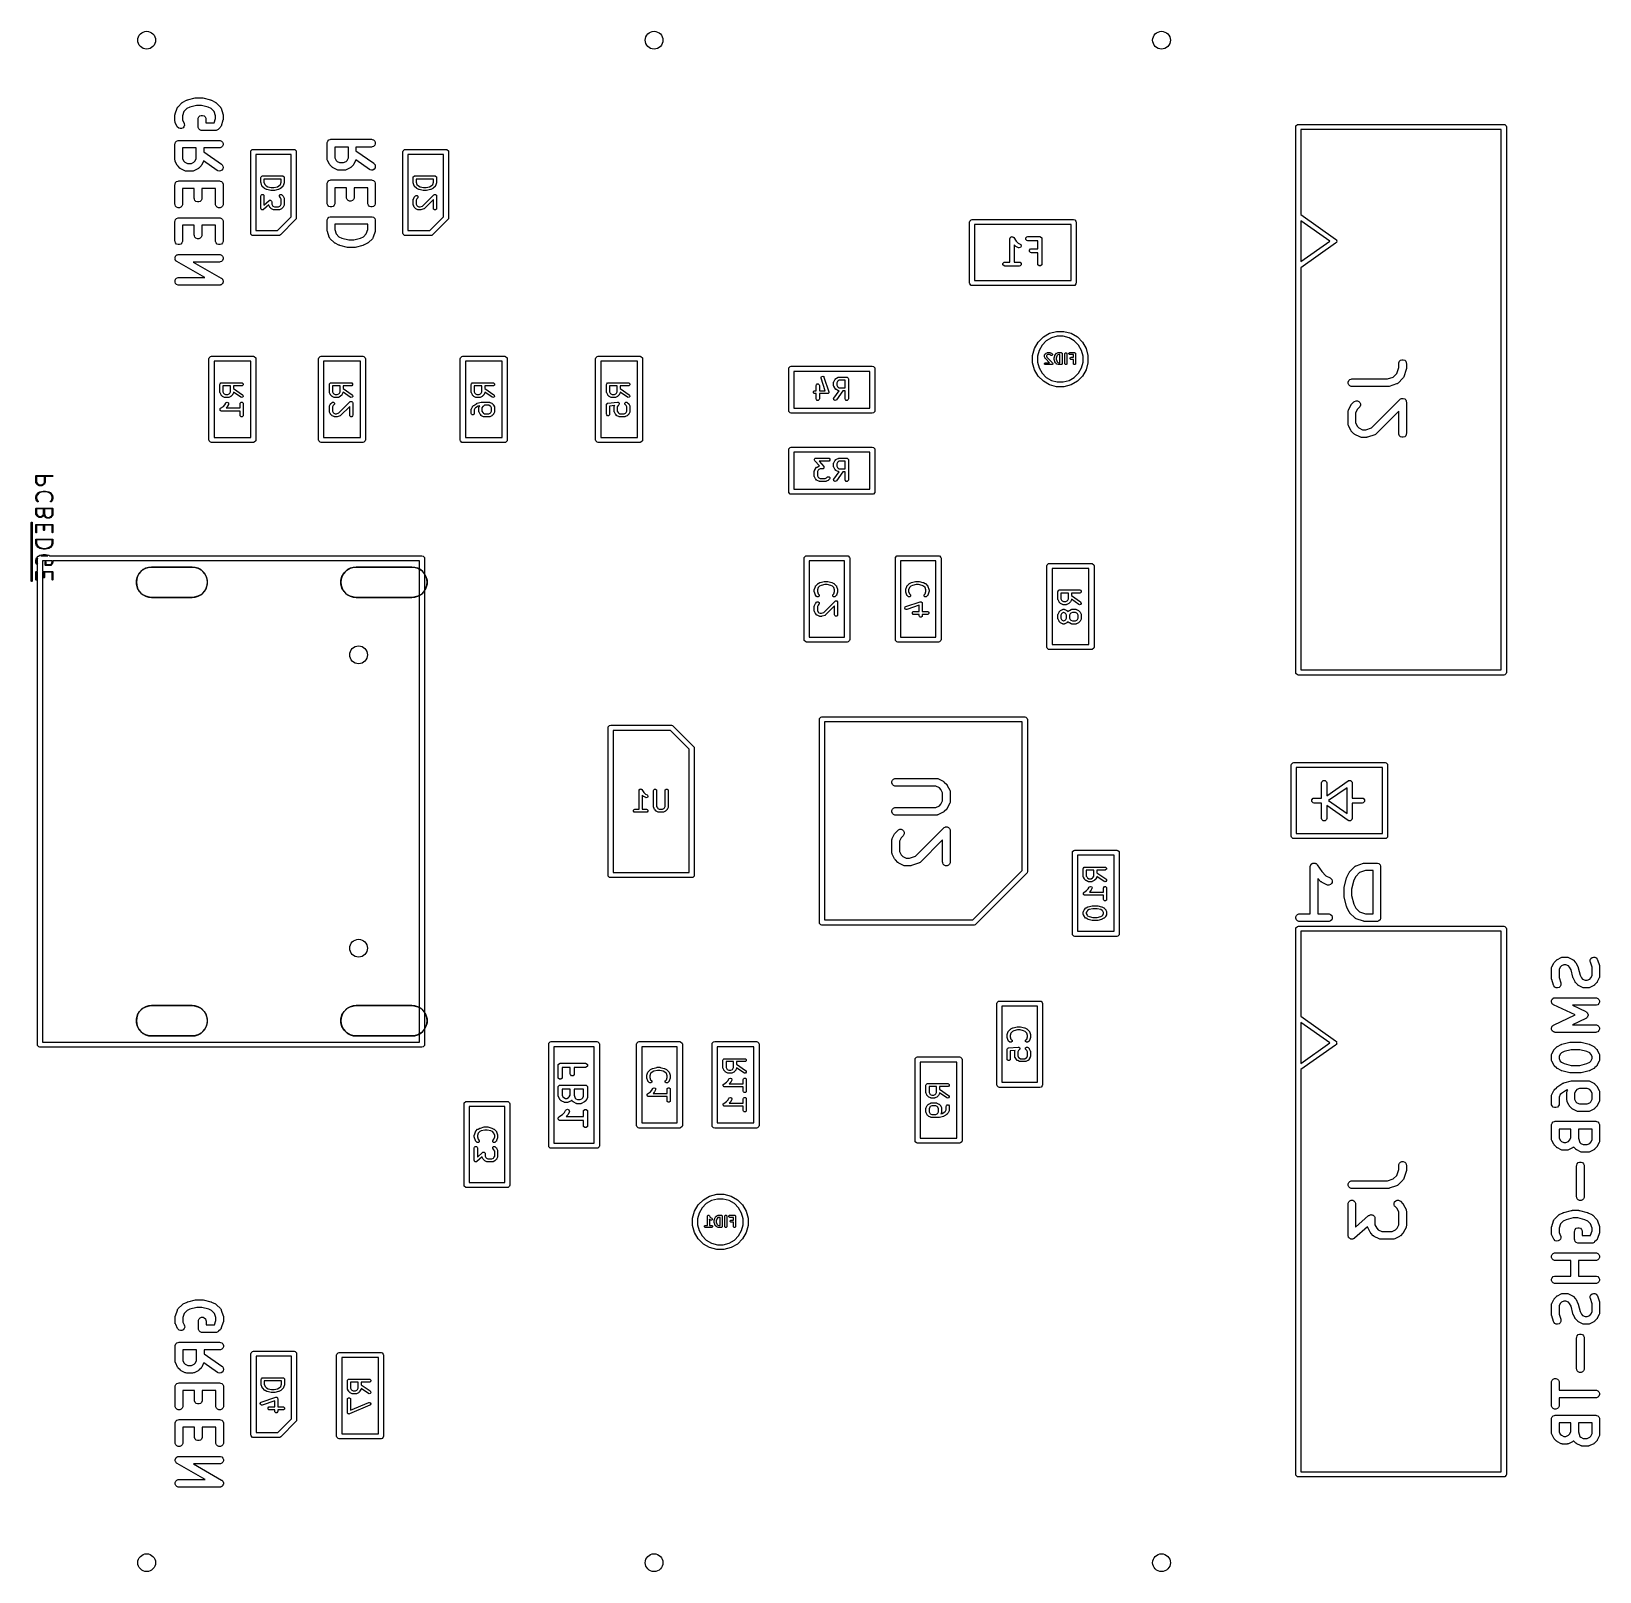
# Model space of a CAD drawing. Extents: x 5.35 to 6.56, y -4.55 to -3.35.
import ezdxf

# ---------------------------------------------------------------- set-up
doc = ezdxf.new("R2010")
doc.units = 0
doc.header["$MEASUREMENT"] = 0
doc.layers.add('BLACK', color=7, linetype='CONTINUOUS')

msp = doc.modelspace()

# ---------------------------------------------------------------- linework, layer by layer
at = {"layer": 'BLACK', "linetype": 'CONTINUOUS'}
for p, q in [((5.4646, -3.4071), (5.4648, -3.4069)), ((5.4648, -3.4069), (5.4678, -3.4054)), ((5.4678, -3.4054), (5.4679, -3.4054)), ((5.4679, -3.4054), (5.4681, -3.4053)), ((5.4679, -3.4054), (5.4679, -3.4054)), ((5.4681, -3.4053), (5.4684, -3.4052)), ((5.4684, -3.4052), (5.4744, -3.4037)), ((5.4684, -3.4052), (5.4684, -3.4052)), ((5.4684, -3.4052), (5.4684, -3.4052)), ((5.4744, -3.4037), (5.4745, -3.4037)), ((5.4745, -3.4037), (5.4746, -3.4037)), ((5.4746, -3.4037), (5.4748, -3.4036)), ((5.4748, -3.4036), (5.475, -3.4036)), ((5.475, -3.4036), (5.4751, -3.4036)), ((5.4751, -3.4036), (5.4752, -3.4036)), ((5.4752, -3.4036), (5.4797, -3.4036)), ((5.4797, -3.4036), (5.4798, -3.4036)), ((5.4798, -3.4036), (5.4798, -3.4036)), ((5.4798, -3.4036), (5.48, -3.4036)), ((5.48, -3.4036), (5.4802, -3.4037)), ((5.4802, -3.4037), (5.4803, -3.4037)), ((5.4803, -3.4037), (5.4804, -3.4037)), ((5.4804, -3.4037), (5.4864, -3.4052)), ((5.4864, -3.4052), (5.4864, -3.4052)), ((5.4864, -3.4052), (5.4864, -3.4052)), ((5.4864, -3.4052), (5.4867, -3.4053)), ((5.4867, -3.4053), (5.4869, -3.4054)), ((5.4869, -3.4054), (5.4869, -3.4054)), ((5.4869, -3.4054), (5.487, -3.4054)), ((5.487, -3.4054), (5.49, -3.4069)), ((5.49, -3.4069), (5.4902, -3.4071)), ((5.4587, -3.4167), (5.4588, -3.4166)), ((5.4587, -3.4168), (5.4587, -3.4167)), ((5.4587, -3.4171), (5.4587, -3.4168)), ((5.4587, -3.4216), (5.4587, -3.4171)), ((5.4588, -3.4164), (5.4589, -3.4161)), ((5.4588, -3.4165), (5.4588, -3.4164)), ((5.4588, -3.4166), (5.4588, -3.4165)), ((5.4589, -3.4161), (5.4604, -3.4116)), ((5.4604, -3.4116), (5.4606, -3.4111)), ((5.4606, -3.4111), (5.4607, -3.411)), ((5.4607, -3.4109), (5.4611, -3.4105)), ((5.4607, -3.411), (5.4607, -3.4109)), ((5.4611, -3.4105), (5.4641, -3.4075)), ((5.4641, -3.4075), (5.4643, -3.4073)), ((5.4643, -3.4073), (5.4644, -3.4072)), ((5.4644, -3.4072), (5.4645, -3.4071)), ((5.4644, -3.4072), (5.4644, -3.4072)), ((5.4645, -3.4071), (5.4646, -3.4071)), ((5.4657, -3.4142), (5.4646, -3.4175)), ((5.4646, -3.4175), (5.4646, -3.4209)), ((5.4679, -3.412), (5.4657, -3.4142)), ((5.4702, -3.4108), (5.4679, -3.412)), ((5.4755, -3.4095), (5.4702, -3.4108)), ((5.4793, -3.4095), (5.4755, -3.4095)), ((5.4768, -3.4195), (5.4772, -3.4184)), ((5.4772, -3.4184), (5.478, -3.4176)), ((5.478, -3.4176), (5.4791, -3.4172)), ((5.4791, -3.4172), (5.4802, -3.4172)), ((5.4846, -3.4108), (5.4793, -3.4095)), ((5.4802, -3.4172), (5.4813, -3.4176)), ((5.4813, -3.4176), (5.4821, -3.4184)), ((5.4821, -3.4184), (5.4826, -3.4195)), ((5.4869, -3.412), (5.4846, -3.4108)), ((5.4891, -3.4142), (5.4869, -3.412)), ((5.4902, -3.4175), (5.4891, -3.4142)), ((5.4902, -3.4071), (5.4903, -3.4071)), ((5.4902, -3.4196), (5.4902, -3.4175)), ((5.4903, -3.4071), (5.4904, -3.4072)), ((5.4904, -3.4072), (5.4905, -3.4072)), ((5.4905, -3.4072), (5.4905, -3.4073)), ((5.4905, -3.4073), (5.4907, -3.4075)), ((5.4907, -3.4075), (5.4937, -3.4105)), ((5.4937, -3.4105), (5.4941, -3.4109)), ((5.4941, -3.4109), (5.4942, -3.411)), ((5.4942, -3.411), (5.4942, -3.4111)), ((5.4942, -3.4111), (5.4945, -3.4116)), ((5.4945, -3.4116), (5.496, -3.4161)), ((5.496, -3.4161), (5.496, -3.4164)), ((5.496, -3.4164), (5.4961, -3.4165)), ((5.4961, -3.4165), (5.4961, -3.4166)), ((5.4961, -3.4166), (5.4961, -3.4167)), ((5.4961, -3.4167), (5.4961, -3.4168)), ((5.4961, -3.4168), (5.4961, -3.4171)), ((5.4961, -3.4171), (5.4961, -3.4201)), ((5.4588, -3.4221), (5.4587, -3.4216)), ((5.4588, -3.4222), (5.4588, -3.4221)), ((5.4588, -3.4223), (5.4588, -3.4222)), ((5.459, -3.4229), (5.4588, -3.4223)), ((5.4605, -3.4259), (5.459, -3.4229)), ((5.4608, -3.4264), (5.4605, -3.4259)), ((5.4617, -3.4271), (5.4608, -3.4264)), ((5.4628, -3.4275), (5.4617, -3.4271)), ((5.4639, -3.4274), (5.4628, -3.4275)), ((5.465, -3.4269), (5.4639, -3.4274)), ((5.4646, -3.4209), (5.4658, -3.4232)), ((5.4657, -3.426), (5.465, -3.4269)), ((5.4661, -3.4249), (5.4657, -3.426)), ((5.4658, -3.4232), (5.466, -3.4238)), ((5.466, -3.4238), (5.4661, -3.4249)), ((5.4767, -3.4201), (5.4768, -3.4195)), ((5.4767, -3.4261), (5.4767, -3.4201)), ((5.4768, -3.4266), (5.4767, -3.4261)), ((5.4772, -3.4277), (5.4768, -3.4266)), ((5.4768, -3.4266), (5.4768, -3.4266)), ((5.478, -3.4285), (5.4772, -3.4277)), ((5.4791, -3.4289), (5.478, -3.4285)), ((5.4797, -3.429), (5.4791, -3.4289)), ((5.4902, -3.429), (5.4797, -3.429)), ((5.4826, -3.4195), (5.4826, -3.4201)), ((5.4826, -3.4201), (5.4826, -3.4231)), ((5.4826, -3.4231), (5.4889, -3.4231)), ((5.4889, -3.4231), (5.4891, -3.423)), ((5.4891, -3.423), (5.4902, -3.4196)), ((5.4907, -3.4289), (5.4902, -3.429)), ((5.4918, -3.4285), (5.4907, -3.4289)), ((5.4922, -3.4281), (5.4918, -3.4285)), ((5.4937, -3.4266), (5.4922, -3.4281)), ((5.4941, -3.4262), (5.4937, -3.4266)), ((5.4942, -3.4261), (5.4941, -3.4262)), ((5.4945, -3.4255), (5.4942, -3.426)), ((5.4942, -3.426), (5.4942, -3.4261)), ((5.496, -3.421), (5.4945, -3.4255)), ((5.4961, -3.4206), (5.496, -3.4207)), ((5.496, -3.4207), (5.496, -3.421)), ((5.4961, -3.4201), (5.4961, -3.4203)), ((5.4961, -3.4203), (5.4961, -3.4204)), ((5.4961, -3.4204), (5.4961, -3.4205)), ((5.4961, -3.4205), (5.4961, -3.4206)), ((6.3284, -3.4262), (6.3285, -3.4254)), ((6.3284, -3.8494), (6.3284, -3.4262)), ((6.3285, -3.4254), (6.3296, -3.4244)), ((6.3296, -3.4244), (6.3304, -3.4242)), ((6.3304, -3.4242), (6.4898, -3.4242)), ((6.3323, -3.4281), (6.3323, -3.4941)), ((6.4878, -3.4281), (6.3323, -3.4281)), ((6.4878, -3.8474), (6.4878, -3.4281)), ((6.4898, -3.4242), (6.4906, -3.4244)), ((6.4906, -3.4244), (6.4916, -3.4254)), ((6.4916, -3.4254), (6.4918, -3.4262)), ((6.4918, -3.4262), (6.4918, -3.8494)), ((5.4587, -3.4396), (5.4588, -3.439)), ((5.4587, -3.4516), (5.4587, -3.4396)), ((5.4588, -3.439), (5.4592, -3.4379)), ((5.4592, -3.4379), (5.46, -3.4371)), ((5.46, -3.4371), (5.4611, -3.4367)), ((5.4611, -3.4367), (5.4617, -3.4366)), ((5.4617, -3.4366), (5.4932, -3.4366)), ((5.4752, -3.4425), (5.4646, -3.4425)), ((5.4646, -3.4425), (5.4646, -3.4509)), ((5.4752, -3.4509), (5.4752, -3.4425)), ((5.4932, -3.4425), (5.4811, -3.4425)), ((5.4811, -3.4425), (5.4811, -3.4455)), ((5.4932, -3.4366), (5.4937, -3.4367)), ((5.4937, -3.4424), (5.4932, -3.4425)), ((5.4937, -3.4367), (5.4948, -3.4371)), ((5.4948, -3.442), (5.4937, -3.4424)), ((5.4948, -3.4371), (5.4956, -3.4379)), ((5.4956, -3.4412), (5.4948, -3.442)), ((5.4956, -3.4379), (5.4961, -3.439)), ((5.4961, -3.4401), (5.4956, -3.4412)), ((5.4961, -3.439), (5.4961, -3.4401)), ((5.5768, -3.4388), (5.5769, -3.4382)), ((5.5768, -3.4508), (5.5768, -3.4388)), ((5.5769, -3.4382), (5.5773, -3.4372)), ((5.5773, -3.4372), (5.5781, -3.4363)), ((5.5781, -3.4363), (5.5792, -3.4359)), ((5.5792, -3.4359), (5.5798, -3.4358)), ((5.5798, -3.4358), (5.6113, -3.4358)), ((5.5933, -3.4418), (5.5827, -3.4418)), ((5.5827, -3.4418), (5.5827, -3.4501)), ((5.5933, -3.4501), (5.5933, -3.4418)), ((5.6113, -3.4418), (5.5992, -3.4418)), ((5.5992, -3.4418), (5.5992, -3.4448)), ((5.6113, -3.4358), (5.6118, -3.4359)), ((5.6118, -3.4417), (5.6113, -3.4418)), ((5.6118, -3.4359), (5.6129, -3.4363)), ((5.6129, -3.4413), (5.6118, -3.4417)), ((5.6129, -3.4363), (5.6137, -3.4372)), ((5.6137, -3.4404), (5.6129, -3.4413)), ((5.6137, -3.4372), (5.6142, -3.4382)), ((5.6142, -3.4394), (5.6137, -3.4404)), ((5.6142, -3.4382), (5.6142, -3.4394)), ((5.4588, -3.4521), (5.4587, -3.4516)), ((5.4588, -3.4522), (5.4588, -3.4521)), ((5.4588, -3.4523), (5.4588, -3.4522)), ((5.459, -3.4529), (5.4588, -3.4523)), ((5.4605, -3.4559), (5.459, -3.4529)), ((5.4646, -3.4509), (5.4656, -3.4528)), ((5.4656, -3.4528), (5.4664, -3.4536)), ((5.4664, -3.4536), (5.4684, -3.4546)), ((5.4684, -3.4546), (5.4715, -3.4546)), ((5.4715, -3.4546), (5.4734, -3.4536)), ((5.4734, -3.4536), (5.4742, -3.4528)), ((5.4742, -3.4528), (5.4752, -3.4509)), ((5.4808, -3.4529), (5.4793, -3.4559)), ((5.4809, -3.4526), (5.4808, -3.4529)), ((5.4915, -3.46), (5.4809, -3.4526)), ((5.4811, -3.4455), (5.4949, -3.4551)), ((5.4949, -3.4551), (5.4953, -3.4555)), ((5.4953, -3.4555), (5.4959, -3.4565)), ((5.5175, -3.4456), (5.5176, -3.4448)), ((5.5175, -3.5085), (5.5175, -3.4456)), ((5.5176, -3.4448), (5.5187, -3.4437)), ((5.5187, -3.4437), (5.5194, -3.4436)), ((5.5194, -3.4436), (5.5509, -3.4436)), ((5.5214, -3.4475), (5.5214, -3.5066)), ((5.549, -3.4475), (5.5214, -3.4475)), ((5.549, -3.4959), (5.549, -3.4475)), ((5.5509, -3.4436), (5.5517, -3.4437)), ((5.5517, -3.4437), (5.5528, -3.4448)), ((5.5528, -3.4448), (5.5529, -3.4456)), ((5.5529, -3.4456), (5.5529, -3.4967)), ((5.5769, -3.4514), (5.5768, -3.4508)), ((5.5769, -3.4515), (5.5769, -3.4514)), ((5.5769, -3.4516), (5.5769, -3.4515)), ((5.5771, -3.4521), (5.5769, -3.4516)), ((5.5786, -3.4551), (5.5771, -3.4521)), ((5.5788, -3.4554), (5.5786, -3.4551)), ((5.5789, -3.4555), (5.5788, -3.4554)), ((5.5788, -3.4554), (5.5788, -3.4554)), ((5.5789, -3.4556), (5.5789, -3.4555)), ((5.579, -3.4557), (5.5789, -3.4556)), ((5.5827, -3.4501), (5.5837, -3.4521)), ((5.5837, -3.4521), (5.5845, -3.4529)), ((5.5845, -3.4529), (5.5865, -3.4538)), ((5.5865, -3.4538), (5.5896, -3.4538)), ((5.5896, -3.4538), (5.5915, -3.4529)), ((5.5915, -3.4529), (5.5923, -3.4521)), ((5.5923, -3.4521), (5.5933, -3.4501)), ((5.5971, -3.4556), (5.597, -3.4557)), ((5.5972, -3.4555), (5.5971, -3.4556)), ((5.5973, -3.4554), (5.5972, -3.4554)), ((5.5972, -3.4554), (5.5972, -3.4555)), ((5.5974, -3.4551), (5.5973, -3.4554)), ((5.5989, -3.4521), (5.5974, -3.4551)), ((5.599, -3.4518), (5.5989, -3.4521)), ((5.6096, -3.4592), (5.599, -3.4518)), ((5.5992, -3.4448), (5.613, -3.4544)), ((5.613, -3.4544), (5.6134, -3.4548)), ((5.6134, -3.4548), (5.614, -3.4557)), ((5.6356, -3.4456), (5.6357, -3.4448)), ((5.6356, -3.5085), (5.6356, -3.4456)), ((5.6357, -3.4448), (5.6368, -3.4437)), ((5.6368, -3.4437), (5.6376, -3.4436)), ((5.6376, -3.4436), (5.6691, -3.4436)), ((5.6395, -3.4475), (5.6395, -3.5066)), ((5.6671, -3.4475), (5.6395, -3.4475)), ((5.6671, -3.4959), (5.6671, -3.4475)), ((5.6691, -3.4436), (5.6698, -3.4437)), ((5.6698, -3.4437), (5.6709, -3.4448)), ((5.6709, -3.4448), (5.671, -3.4456)), ((5.671, -3.4456), (5.671, -3.4967)), ((5.4607, -3.4561), (5.4605, -3.4559)), ((5.4607, -3.4562), (5.4607, -3.4561)), ((5.4608, -3.4563), (5.4607, -3.4562)), ((5.4608, -3.4564), (5.4608, -3.4563)), ((5.4609, -3.4564), (5.4608, -3.4564)), ((5.4611, -3.4566), (5.4609, -3.4564)), ((5.4626, -3.4581), (5.4611, -3.4566)), ((5.4628, -3.4583), (5.4626, -3.4581)), ((5.4629, -3.4584), (5.4628, -3.4583)), ((5.463, -3.4585), (5.4629, -3.4584)), ((5.4629, -3.4584), (5.4629, -3.4584)), ((5.4631, -3.4585), (5.463, -3.4585)), ((5.4633, -3.4587), (5.4631, -3.4585)), ((5.4663, -3.4602), (5.4633, -3.4587)), ((5.4669, -3.4604), (5.4663, -3.4602)), ((5.467, -3.4604), (5.4669, -3.4604)), ((5.4671, -3.4604), (5.467, -3.4604)), ((5.4677, -3.4605), (5.4671, -3.4604)), ((5.4722, -3.4605), (5.4677, -3.4605)), ((5.4727, -3.4604), (5.4722, -3.4605)), ((5.4728, -3.4604), (5.4727, -3.4604)), ((5.4729, -3.4604), (5.4728, -3.4604)), ((5.4735, -3.4602), (5.4729, -3.4604)), ((5.4765, -3.4587), (5.4735, -3.4602)), ((5.4767, -3.4585), (5.4765, -3.4587)), ((5.4768, -3.4585), (5.4767, -3.4585)), ((5.4769, -3.4584), (5.4768, -3.4585)), ((5.477, -3.4584), (5.4769, -3.4584)), ((5.4773, -3.4581), (5.477, -3.4583)), ((5.477, -3.4583), (5.477, -3.4584)), ((5.4788, -3.4566), (5.4773, -3.4581)), ((5.4789, -3.4564), (5.4788, -3.4566)), ((5.479, -3.4564), (5.4789, -3.4564)), ((5.4791, -3.4563), (5.479, -3.4564)), ((5.4793, -3.4559), (5.4791, -3.4561)), ((5.4791, -3.4561), (5.4791, -3.4562)), ((5.4791, -3.4562), (5.4791, -3.4563)), ((5.492, -3.4603), (5.4915, -3.46)), ((5.4931, -3.4605), (5.492, -3.4603)), ((5.4942, -3.4603), (5.4931, -3.4605)), ((5.4952, -3.4597), (5.4942, -3.4603)), ((5.4959, -3.4587), (5.4952, -3.4597)), ((5.4959, -3.4565), (5.4961, -3.4576)), ((5.4961, -3.4576), (5.4959, -3.4587)), ((5.5254, -3.4654), (5.5255, -3.465)), ((5.5254, -3.4692), (5.5254, -3.4654)), ((5.5255, -3.465), (5.5262, -3.4643)), ((5.5262, -3.4643), (5.5266, -3.4642)), ((5.5266, -3.4642), (5.5424, -3.4642)), ((5.5412, -3.4666), (5.5278, -3.4666)), ((5.5278, -3.4666), (5.5278, -3.469)), ((5.5412, -3.469), (5.5412, -3.4666)), ((5.5424, -3.4642), (5.5428, -3.4643)), ((5.5428, -3.4643), (5.5435, -3.465)), ((5.5435, -3.465), (5.5435, -3.4654)), ((5.5435, -3.4654), (5.5435, -3.4692)), ((5.5781, -3.4678), (5.5792, -3.4674)), ((5.5792, -3.4559), (5.579, -3.4557)), ((5.5807, -3.4574), (5.5792, -3.4559)), ((5.5792, -3.4674), (5.5798, -3.4673)), ((5.5798, -3.4673), (5.6113, -3.4673)), ((5.5809, -3.4576), (5.5807, -3.4574)), ((5.581, -3.4576), (5.5809, -3.4576)), ((5.5811, -3.4577), (5.581, -3.4576)), ((5.5811, -3.4578), (5.5811, -3.4577)), ((5.5812, -3.4578), (5.5811, -3.4578)), ((5.5815, -3.4579), (5.5812, -3.4578)), ((5.5845, -3.4594), (5.5815, -3.4579)), ((5.585, -3.4596), (5.5845, -3.4594)), ((5.5851, -3.4597), (5.585, -3.4596)), ((5.5852, -3.4597), (5.5851, -3.4597)), ((5.5858, -3.4598), (5.5852, -3.4597)), ((5.5903, -3.4598), (5.5858, -3.4598)), ((5.5909, -3.4597), (5.5903, -3.4598)), ((5.5911, -3.4596), (5.5909, -3.4597)), ((5.5909, -3.4597), (5.5909, -3.4597)), ((5.5916, -3.4594), (5.5911, -3.4596)), ((5.5946, -3.4579), (5.5916, -3.4594)), ((5.5948, -3.4578), (5.5946, -3.4579)), ((5.5949, -3.4578), (5.5948, -3.4578)), ((5.595, -3.4577), (5.5949, -3.4578)), ((5.5951, -3.4576), (5.595, -3.4577)), ((5.5954, -3.4574), (5.5951, -3.4576)), ((5.5951, -3.4576), (5.5951, -3.4576)), ((5.5969, -3.4559), (5.5954, -3.4574)), ((5.597, -3.4557), (5.5969, -3.4559)), ((5.6101, -3.4595), (5.6096, -3.4592)), ((5.6112, -3.4598), (5.6101, -3.4595)), ((5.6123, -3.4596), (5.6112, -3.4598)), ((5.6113, -3.4673), (5.6118, -3.4674)), ((5.6118, -3.4674), (5.6129, -3.4678)), ((5.6133, -3.4589), (5.6123, -3.4596)), ((5.614, -3.458), (5.6133, -3.4589)), ((5.614, -3.4557), (5.6142, -3.4569)), ((5.6142, -3.4569), (5.614, -3.458)), ((5.6435, -3.4654), (5.6436, -3.465)), ((5.6435, -3.4692), (5.6435, -3.4654)), ((5.6436, -3.465), (5.6443, -3.4643)), ((5.6443, -3.4643), (5.6447, -3.4642)), ((5.6447, -3.4642), (5.6605, -3.4642)), ((5.6593, -3.4666), (5.6459, -3.4666)), ((5.6459, -3.4666), (5.6459, -3.469)), ((5.6593, -3.469), (5.6593, -3.4666)), ((5.6605, -3.4642), (5.6609, -3.4643)), ((5.6609, -3.4643), (5.6616, -3.465)), ((5.6616, -3.465), (5.6617, -3.4654)), ((5.6617, -3.4654), (5.6617, -3.4692)), ((5.4587, -3.471), (5.4588, -3.4705)), ((5.4587, -3.486), (5.4587, -3.471)), ((5.4588, -3.4705), (5.4592, -3.4694)), ((5.4592, -3.4694), (5.46, -3.4686)), ((5.46, -3.4686), (5.4611, -3.4682)), ((5.4611, -3.4682), (5.4617, -3.4681)), ((5.4617, -3.4681), (5.4932, -3.4681)), ((5.4737, -3.474), (5.4646, -3.474)), ((5.4646, -3.474), (5.4646, -3.486)), ((5.4737, -3.4815), (5.4737, -3.474)), ((5.4902, -3.474), (5.4796, -3.474)), ((5.4796, -3.474), (5.4796, -3.4815)), ((5.4902, -3.486), (5.4902, -3.474)), ((5.4932, -3.4681), (5.4937, -3.4682)), ((5.4937, -3.4682), (5.4948, -3.4686)), ((5.4948, -3.4686), (5.4956, -3.4694)), ((5.4956, -3.4694), (5.4961, -3.4705)), ((5.4961, -3.4705), (5.4961, -3.471)), ((5.4961, -3.471), (5.4961, -3.486)), ((5.5255, -3.4694), (5.5254, -3.4692)), ((5.5254, -3.4797), (5.5255, -3.4792)), ((5.5254, -3.4894), (5.5254, -3.4797)), ((5.5255, -3.4695), (5.5255, -3.4694)), ((5.5262, -3.4718), (5.5255, -3.4695)), ((5.5255, -3.4792), (5.5262, -3.4786)), ((5.5263, -3.4718), (5.5262, -3.4718)), ((5.5262, -3.4786), (5.5271, -3.4786)), ((5.5263, -3.4719), (5.5263, -3.4718)), ((5.5264, -3.472), (5.5263, -3.4719)), ((5.5265, -3.4722), (5.5264, -3.472)), ((5.5265, -3.4723), (5.5265, -3.4722)), ((5.5265, -3.4722), (5.5265, -3.4722)), ((5.528, -3.4738), (5.5265, -3.4723)), ((5.5271, -3.4786), (5.5277, -3.4792)), ((5.5277, -3.4792), (5.5278, -3.4797)), ((5.5278, -3.469), (5.5284, -3.4708)), ((5.5278, -3.4797), (5.5278, -3.4868)), ((5.5282, -3.4739), (5.528, -3.4738)), ((5.5283, -3.474), (5.5282, -3.4739)), ((5.5298, -3.4747), (5.5283, -3.474)), ((5.5284, -3.4708), (5.5296, -3.472)), ((5.5296, -3.472), (5.5308, -3.4726)), ((5.53, -3.4748), (5.5298, -3.4747)), ((5.5301, -3.4748), (5.53, -3.4748)), ((5.5331, -3.4756), (5.5301, -3.4748)), ((5.5308, -3.4726), (5.5335, -3.4732)), ((5.5332, -3.4756), (5.5331, -3.4756)), ((5.5334, -3.4756), (5.5332, -3.4756)), ((5.5356, -3.4756), (5.5334, -3.4756)), ((5.5335, -3.4732), (5.5355, -3.4732)), ((5.5355, -3.4732), (5.5382, -3.4726)), ((5.5358, -3.4756), (5.5356, -3.4756)), ((5.5359, -3.4756), (5.5358, -3.4756)), ((5.5389, -3.4748), (5.5359, -3.4756)), ((5.5382, -3.4726), (5.5394, -3.472)), ((5.539, -3.4748), (5.5389, -3.4748)), ((5.5391, -3.4747), (5.539, -3.4748)), ((5.5406, -3.474), (5.5391, -3.4747)), ((5.5394, -3.472), (5.5406, -3.4708)), ((5.5398, -3.4792), (5.5404, -3.4786)), ((5.5398, -3.4801), (5.5398, -3.4792)), ((5.5404, -3.4786), (5.5413, -3.4786)), ((5.5406, -3.4708), (5.5412, -3.469)), ((5.5408, -3.4739), (5.5406, -3.474)), ((5.5409, -3.4738), (5.5408, -3.4739)), ((5.5424, -3.4723), (5.5409, -3.4738)), ((5.5413, -3.4786), (5.5417, -3.4788)), ((5.5417, -3.4788), (5.5424, -3.4796)), ((5.5425, -3.4722), (5.5424, -3.4723)), ((5.5424, -3.4796), (5.5425, -3.4797)), ((5.5426, -3.472), (5.5425, -3.4722)), ((5.5425, -3.4722), (5.5425, -3.4722)), ((5.5425, -3.4797), (5.5427, -3.4799)), ((5.5427, -3.4719), (5.5426, -3.472)), ((5.5435, -3.4695), (5.5427, -3.4718)), ((5.5427, -3.4718), (5.5427, -3.4718)), ((5.5427, -3.4718), (5.5427, -3.4719)), ((5.5427, -3.4799), (5.5434, -3.4814)), ((5.5435, -3.4692), (5.5435, -3.4694)), ((5.5435, -3.4694), (5.5435, -3.4695)), ((5.5768, -3.4703), (5.5769, -3.4697)), ((5.5768, -3.4853), (5.5768, -3.4703)), ((5.5769, -3.4697), (5.5773, -3.4687)), ((5.5773, -3.4687), (5.5781, -3.4678)), ((5.5918, -3.4733), (5.5827, -3.4733)), ((5.5827, -3.4733), (5.5827, -3.4853)), ((5.5918, -3.4808), (5.5918, -3.4733)), ((5.6083, -3.4733), (5.5977, -3.4733)), ((5.5977, -3.4733), (5.5977, -3.4808)), ((5.6083, -3.4853), (5.6083, -3.4733)), ((5.6129, -3.4678), (5.6137, -3.4687)), ((5.6137, -3.4687), (5.6142, -3.4697)), ((5.6142, -3.4697), (5.6142, -3.4703)), ((5.6142, -3.4703), (5.6142, -3.4853)), ((5.6436, -3.4694), (5.6435, -3.4692)), ((5.6436, -3.4695), (5.6436, -3.4694)), ((5.6444, -3.4718), (5.6436, -3.4695)), ((5.6444, -3.4719), (5.6444, -3.4718)), ((5.6444, -3.4718), (5.6444, -3.4718)), ((5.6445, -3.472), (5.6444, -3.4719)), ((5.6446, -3.4722), (5.6445, -3.472)), ((5.6446, -3.4723), (5.6446, -3.4722)), ((5.6446, -3.4722), (5.6446, -3.4722)), ((5.6461, -3.4738), (5.6446, -3.4723)), ((5.6446, -3.4803), (5.6454, -3.4796)), ((5.6454, -3.4796), (5.6458, -3.4793)), ((5.6458, -3.4793), (5.6467, -3.4793)), ((5.6459, -3.469), (5.6465, -3.4708)), ((5.6463, -3.4739), (5.6461, -3.4738)), ((5.6464, -3.474), (5.6463, -3.4739)), ((5.6479, -3.4747), (5.6464, -3.474)), ((5.6465, -3.4708), (5.6477, -3.472)), ((5.6467, -3.4793), (5.6473, -3.48)), ((5.6473, -3.48), (5.6473, -3.4809)), ((5.6477, -3.472), (5.6489, -3.4726)), ((5.6481, -3.4748), (5.6479, -3.4747)), ((5.6482, -3.4748), (5.6481, -3.4748)), ((5.6512, -3.4756), (5.6482, -3.4748)), ((5.6489, -3.4726), (5.6516, -3.4732)), ((5.6508, -3.4876), (5.6596, -3.4788)), ((5.6513, -3.4756), (5.6512, -3.4756)), ((5.6515, -3.4756), (5.6513, -3.4756)), ((5.6537, -3.4756), (5.6515, -3.4756)), ((5.6516, -3.4732), (5.6536, -3.4732)), ((5.6536, -3.4732), (5.6563, -3.4726)), ((5.6539, -3.4756), (5.6537, -3.4756)), ((5.654, -3.4756), (5.6539, -3.4756)), ((5.657, -3.4748), (5.654, -3.4756)), ((5.6563, -3.4726), (5.6575, -3.472)), ((5.6571, -3.4748), (5.657, -3.4748)), ((5.6572, -3.4747), (5.6571, -3.4748)), ((5.6587, -3.474), (5.6572, -3.4747)), ((5.6575, -3.472), (5.6587, -3.4708)), ((5.6587, -3.4708), (5.6593, -3.469)), ((5.6589, -3.4739), (5.6587, -3.474)), ((5.6591, -3.4738), (5.6589, -3.4739)), ((5.6606, -3.4723), (5.6591, -3.4738)), ((5.6596, -3.4788), (5.66, -3.4786)), ((5.66, -3.4786), (5.66, -3.4786)), ((5.66, -3.4786), (5.66, -3.4786)), ((5.66, -3.4786), (5.6609, -3.4786)), ((5.6607, -3.472), (5.6606, -3.4722)), ((5.6606, -3.4722), (5.6606, -3.4722)), ((5.6606, -3.4722), (5.6606, -3.4723)), ((5.6608, -3.4719), (5.6607, -3.472)), ((5.6616, -3.4695), (5.6608, -3.4718)), ((5.6608, -3.4718), (5.6608, -3.4718)), ((5.6608, -3.4718), (5.6608, -3.4719)), ((5.6609, -3.4786), (5.6616, -3.4792)), ((5.6609, -3.4786), (5.6609, -3.4786)), ((5.6617, -3.4692), (5.6616, -3.4694)), ((5.6616, -3.4694), (5.6616, -3.4695)), ((5.6616, -3.4792), (5.6617, -3.4797)), ((5.6617, -3.4797), (5.6617, -3.4894)), ((5.4588, -3.4866), (5.4587, -3.486)), ((5.4592, -3.4877), (5.4588, -3.4866)), ((5.46, -3.4885), (5.4592, -3.4877)), ((5.4611, -3.4889), (5.46, -3.4885)), ((5.4622, -3.4889), (5.4611, -3.4889)), ((5.4633, -3.4885), (5.4622, -3.4889)), ((5.4641, -3.4877), (5.4633, -3.4885)), ((5.4646, -3.4866), (5.4641, -3.4877)), ((5.4646, -3.486), (5.4646, -3.4866)), ((5.4738, -3.4821), (5.4737, -3.4815)), ((5.4742, -3.4832), (5.4738, -3.4821)), ((5.475, -3.484), (5.4742, -3.4832)), ((5.4761, -3.4844), (5.475, -3.484)), ((5.4772, -3.4844), (5.4761, -3.4844)), ((5.4783, -3.484), (5.4772, -3.4844)), ((5.4791, -3.4832), (5.4783, -3.484)), ((5.4796, -3.4821), (5.4791, -3.4832)), ((5.4796, -3.4815), (5.4796, -3.4821)), ((5.4903, -3.4866), (5.4902, -3.486)), ((5.4907, -3.4877), (5.4903, -3.4866)), ((5.4915, -3.4885), (5.4907, -3.4877)), ((5.4926, -3.4889), (5.4915, -3.4885)), ((5.4937, -3.4889), (5.4926, -3.4889)), ((5.4948, -3.4885), (5.4937, -3.4889)), ((5.4956, -3.4877), (5.4948, -3.4885)), ((5.4961, -3.4866), (5.4956, -3.4877)), ((5.4961, -3.486), (5.4961, -3.4866)), ((5.5255, -3.4897), (5.5254, -3.4894)), ((5.5255, -3.4898), (5.5255, -3.4897)), ((5.5255, -3.4899), (5.5255, -3.4898)), ((5.5255, -3.4898), (5.5255, -3.4898)), ((5.5258, -3.4902), (5.5255, -3.4899)), ((5.5261, -3.4905), (5.5258, -3.4902)), ((5.5262, -3.4905), (5.5261, -3.4905)), ((5.5261, -3.4905), (5.5261, -3.4905)), ((5.5266, -3.4905), (5.5262, -3.4905)), ((5.527, -3.4905), (5.5266, -3.4905)), ((5.5271, -3.4905), (5.527, -3.4905)), ((5.527, -3.4905), (5.527, -3.4905)), ((5.5274, -3.4903), (5.5271, -3.4905)), ((5.5271, -3.4905), (5.5271, -3.4905)), ((5.5315, -3.4867), (5.5274, -3.4903)), ((5.5278, -3.4868), (5.5318, -3.4833)), ((5.5315, -3.4869), (5.5315, -3.4867)), ((5.5316, -3.4869), (5.5315, -3.4869)), ((5.5315, -3.4869), (5.5315, -3.4869)), ((5.5323, -3.4884), (5.5316, -3.4869)), ((5.5318, -3.4833), (5.5321, -3.4831)), ((5.5321, -3.4831), (5.5322, -3.4831)), ((5.5322, -3.4831), (5.5322, -3.4831)), ((5.5322, -3.4831), (5.5322, -3.4831)), ((5.5322, -3.4831), (5.5326, -3.4831)), ((5.5324, -3.4886), (5.5323, -3.4884)), ((5.5325, -3.4888), (5.5324, -3.4886)), ((5.5333, -3.4895), (5.5325, -3.4888)), ((5.5326, -3.4831), (5.5331, -3.4831)), ((5.5331, -3.4831), (5.5331, -3.4831)), ((5.5331, -3.4831), (5.5331, -3.4831)), ((5.5331, -3.4831), (5.5334, -3.4834)), ((5.5334, -3.4896), (5.5333, -3.4895)), ((5.5334, -3.4834), (5.5337, -3.4837)), ((5.5336, -3.4897), (5.5334, -3.4896)), ((5.5351, -3.4905), (5.5336, -3.4897)), ((5.5337, -3.4837), (5.5337, -3.4838)), ((5.5337, -3.4838), (5.5337, -3.4838)), ((5.5337, -3.4838), (5.5337, -3.4838)), ((5.5337, -3.4838), (5.5338, -3.4842)), ((5.5338, -3.4842), (5.5338, -3.4861)), ((5.5338, -3.4861), (5.5343, -3.4872)), ((5.5343, -3.4872), (5.5348, -3.4877)), ((5.5348, -3.4877), (5.5359, -3.4882)), ((5.5352, -3.4905), (5.5351, -3.4905)), ((5.5351, -3.4905), (5.5351, -3.4905)), ((5.5353, -3.4905), (5.5352, -3.4905)), ((5.5355, -3.4906), (5.5353, -3.4905)), ((5.5356, -3.4906), (5.5355, -3.4906)), ((5.5394, -3.4906), (5.5356, -3.4906)), ((5.5356, -3.4906), (5.5356, -3.4906)), ((5.5359, -3.4882), (5.5391, -3.4882)), ((5.5391, -3.4882), (5.5402, -3.4877)), ((5.5396, -3.4905), (5.5394, -3.4906)), ((5.5394, -3.4906), (5.5394, -3.4906)), ((5.5394, -3.4906), (5.5394, -3.4906)), ((5.5398, -3.4905), (5.5396, -3.4905)), ((5.54, -3.4805), (5.5398, -3.4801)), ((5.5399, -3.4905), (5.5398, -3.4905)), ((5.5398, -3.4905), (5.5398, -3.4905)), ((5.5414, -3.4897), (5.5399, -3.4905)), ((5.5406, -3.4811), (5.54, -3.4805)), ((5.5402, -3.4877), (5.5406, -3.4872)), ((5.5412, -3.4822), (5.5406, -3.4811)), ((5.5406, -3.4872), (5.5412, -3.4861)), ((5.5412, -3.4861), (5.5412, -3.4822)), ((5.5415, -3.4896), (5.5414, -3.4897)), ((5.5417, -3.4895), (5.5415, -3.4896)), ((5.5424, -3.4888), (5.5417, -3.4895)), ((5.5425, -3.4886), (5.5424, -3.4888)), ((5.5427, -3.4884), (5.5425, -3.4886)), ((5.5434, -3.4869), (5.5427, -3.4884)), ((5.5434, -3.4814), (5.5434, -3.4815)), ((5.5434, -3.4815), (5.5435, -3.4815)), ((5.5435, -3.4869), (5.5434, -3.4869)), ((5.5434, -3.4869), (5.5434, -3.4869)), ((5.5435, -3.4815), (5.5435, -3.4817)), ((5.5435, -3.4817), (5.5435, -3.4818)), ((5.5435, -3.4818), (5.5435, -3.4819)), ((5.5435, -3.4819), (5.5435, -3.4819)), ((5.5435, -3.4819), (5.5435, -3.4864)), ((5.5435, -3.4864), (5.5435, -3.4865)), ((5.5435, -3.4865), (5.5435, -3.4865)), ((5.5435, -3.4865), (5.5435, -3.4867)), ((5.5435, -3.4867), (5.5435, -3.4869)), ((5.5769, -3.4859), (5.5768, -3.4853)), ((5.5773, -3.4869), (5.5769, -3.4859)), ((5.5781, -3.4878), (5.5773, -3.4869)), ((5.5792, -3.4882), (5.5781, -3.4878)), ((5.5804, -3.4882), (5.5792, -3.4882)), ((5.5814, -3.4878), (5.5804, -3.4882)), ((5.5822, -3.4869), (5.5814, -3.4878)), ((5.5827, -3.4859), (5.5822, -3.4869)), ((5.5827, -3.4853), (5.5827, -3.4859)), ((5.5919, -3.4814), (5.5918, -3.4808)), ((5.5923, -3.4824), (5.5919, -3.4814)), ((5.5931, -3.4833), (5.5923, -3.4824)), ((5.5942, -3.4837), (5.5931, -3.4833)), ((5.5953, -3.4837), (5.5942, -3.4837)), ((5.5964, -3.4833), (5.5953, -3.4837)), ((5.5972, -3.4824), (5.5964, -3.4833)), ((5.5977, -3.4814), (5.5972, -3.4824)), ((5.5977, -3.4808), (5.5977, -3.4814)), ((5.6084, -3.4859), (5.6083, -3.4853)), ((5.6088, -3.4869), (5.6084, -3.4859)), ((5.6096, -3.4878), (5.6088, -3.4869)), ((5.6107, -3.4882), (5.6096, -3.4878)), ((5.6118, -3.4882), (5.6107, -3.4882)), ((5.6129, -3.4878), (5.6118, -3.4882)), ((5.6137, -3.4869), (5.6129, -3.4878)), ((5.6142, -3.4859), (5.6137, -3.4869)), ((5.6142, -3.4853), (5.6142, -3.4859)), ((5.6435, -3.4826), (5.6436, -3.4824)), ((5.6435, -3.4827), (5.6436, -3.4826)), ((5.6436, -3.4826), (5.6435, -3.4826)), ((5.6435, -3.4864), (5.6435, -3.4827)), ((5.6436, -3.4865), (5.6435, -3.4864)), ((5.6436, -3.4867), (5.6435, -3.4865)), ((5.6435, -3.4865), (5.6436, -3.4865)), ((5.6436, -3.4822), (5.6437, -3.4821)), ((5.6436, -3.4824), (5.6436, -3.4822)), ((5.6436, -3.4822), (5.6436, -3.4822)), ((5.6436, -3.4869), (5.6436, -3.4867)), ((5.6437, -3.4869), (5.6436, -3.4869)), ((5.6436, -3.4869), (5.6436, -3.4869)), ((5.6437, -3.4821), (5.6444, -3.4806)), ((5.6444, -3.4884), (5.6437, -3.4869)), ((5.6444, -3.4806), (5.6445, -3.4805)), ((5.6445, -3.4886), (5.6444, -3.4884)), ((5.6445, -3.4805), (5.6446, -3.4803)), ((5.6446, -3.4888), (5.6445, -3.4886)), ((5.6454, -3.4895), (5.6446, -3.4888)), ((5.6455, -3.4896), (5.6454, -3.4895)), ((5.6457, -3.4897), (5.6455, -3.4896)), ((5.6472, -3.4905), (5.6457, -3.4897)), ((5.6464, -3.4819), (5.6459, -3.483)), ((5.6459, -3.483), (5.6459, -3.4861)), ((5.6459, -3.4861), (5.6464, -3.4872)), ((5.6471, -3.4813), (5.6464, -3.4819)), ((5.6464, -3.4872), (5.6469, -3.4877)), ((5.6469, -3.4877), (5.648, -3.4882)), ((5.6473, -3.4809), (5.6471, -3.4813)), ((5.6473, -3.4905), (5.6472, -3.4905)), ((5.6472, -3.4905), (5.6472, -3.4905)), ((5.6475, -3.4905), (5.6473, -3.4905)), ((5.6476, -3.4906), (5.6475, -3.4905)), ((5.6477, -3.4906), (5.6476, -3.4906)), ((5.6492, -3.4906), (5.6477, -3.4906)), ((5.6477, -3.4906), (5.6477, -3.4906)), ((5.648, -3.4882), (5.649, -3.4882)), ((5.649, -3.4882), (5.6508, -3.4876)), ((5.6494, -3.4906), (5.6492, -3.4906)), ((5.6496, -3.4905), (5.6494, -3.4906)), ((5.6518, -3.4898), (5.6496, -3.4905)), ((5.6519, -3.4898), (5.6518, -3.4898)), ((5.6521, -3.4897), (5.6519, -3.4898)), ((5.6519, -3.4898), (5.6519, -3.4898)), ((5.6522, -3.4896), (5.6521, -3.4897)), ((5.6523, -3.4895), (5.6522, -3.4896)), ((5.6593, -3.4825), (5.6523, -3.4895)), ((5.6523, -3.4895), (5.6523, -3.4895)), ((5.6593, -3.4894), (5.6593, -3.4825)), ((5.6594, -3.4899), (5.6593, -3.4894)), ((5.66, -3.4905), (5.6594, -3.4899)), ((5.6609, -3.4905), (5.66, -3.4905)), ((5.6616, -3.4899), (5.6609, -3.4905)), ((5.6617, -3.4894), (5.6616, -3.4899)), ((5.4587, -3.4995), (5.4588, -3.499)), ((5.4587, -3.5145), (5.4587, -3.4995)), ((5.4588, -3.499), (5.4592, -3.4979)), ((5.4592, -3.4979), (5.46, -3.4971)), ((5.46, -3.4971), (5.4611, -3.4966)), ((5.4611, -3.4966), (5.4617, -3.4966)), ((5.4617, -3.4966), (5.4932, -3.4966)), ((5.4737, -3.5025), (5.4646, -3.5025)), ((5.4646, -3.5025), (5.4646, -3.5145)), ((5.4737, -3.51), (5.4737, -3.5025)), ((5.4902, -3.5025), (5.4796, -3.5025)), ((5.4796, -3.5025), (5.4796, -3.51)), ((5.4902, -3.5145), (5.4902, -3.5025)), ((5.4932, -3.4966), (5.4937, -3.4966)), ((5.4937, -3.4966), (5.4948, -3.4971)), ((5.4948, -3.4971), (5.4956, -3.4979)), ((5.4956, -3.4979), (5.4961, -3.499)), ((5.4961, -3.499), (5.4961, -3.4995)), ((5.4961, -3.4995), (5.4961, -3.5145)), ((5.5383, -3.5066), (5.549, -3.4959)), ((5.5523, -3.4981), (5.5405, -3.5099)), ((5.5528, -3.4975), (5.5523, -3.4981)), ((5.5529, -3.4967), (5.5528, -3.4975)), ((5.5768, -3.4988), (5.5769, -3.4982)), ((5.5768, -3.5063), (5.5768, -3.4988)), ((5.5769, -3.4982), (5.5773, -3.4972)), ((5.5773, -3.4972), (5.5781, -3.4963)), ((5.5781, -3.4963), (5.5792, -3.4959)), ((5.5792, -3.4959), (5.5798, -3.4958)), ((5.5798, -3.4958), (5.6113, -3.4958)), ((5.6083, -3.5017), (5.5827, -3.5017)), ((5.5827, -3.5017), (5.5827, -3.5058)), ((5.6083, -3.5058), (5.6083, -3.5017)), ((5.6113, -3.4958), (5.6118, -3.4959)), ((5.6118, -3.4959), (5.6129, -3.4963)), ((5.6129, -3.4963), (5.6137, -3.4972)), ((5.6137, -3.4972), (5.6142, -3.4982)), ((5.6142, -3.4982), (5.6142, -3.4988)), ((5.6142, -3.4988), (5.6142, -3.5063)), ((5.6564, -3.5066), (5.6671, -3.4959)), ((5.6704, -3.4981), (5.6586, -3.5099)), ((5.6709, -3.4975), (5.6704, -3.4981)), ((5.671, -3.4967), (5.6709, -3.4975)), ((6.0753, -3.5), (6.0754, -3.4992)), ((6.0753, -3.5472), (6.0753, -3.5)), ((6.0754, -3.4992), (6.0765, -3.4982)), ((6.0765, -3.4982), (6.0773, -3.498)), ((6.0773, -3.498), (6.156, -3.498)), ((6.0792, -3.502), (6.0792, -3.5453)), ((6.154, -3.502), (6.0792, -3.502)), ((6.154, -3.5453), (6.154, -3.502)), ((6.156, -3.498), (6.1568, -3.4982)), ((6.1568, -3.4982), (6.1578, -3.4992)), ((6.1578, -3.4992), (6.158, -3.5)), ((6.158, -3.5), (6.158, -3.5472)), ((6.3323, -3.4941), (6.3593, -3.5132)), ((6.3548, -3.5148), (6.3323, -3.4989)), ((6.3323, -3.4989), (6.3323, -3.5306)), ((5.4588, -3.5151), (5.4587, -3.5145)), ((5.4592, -3.5162), (5.4588, -3.5151)), ((5.46, -3.517), (5.4592, -3.5162)), ((5.4641, -3.5162), (5.4633, -3.517)), ((5.4646, -3.5151), (5.4641, -3.5162)), ((5.4646, -3.5145), (5.4646, -3.5151)), ((5.4738, -3.5106), (5.4737, -3.51)), ((5.4742, -3.5117), (5.4738, -3.5106)), ((5.475, -3.5125), (5.4742, -3.5117)), ((5.4761, -3.5129), (5.475, -3.5125)), ((5.4772, -3.5129), (5.4761, -3.5129)), ((5.4783, -3.5125), (5.4772, -3.5129)), ((5.4791, -3.5117), (5.4783, -3.5125)), ((5.4796, -3.5106), (5.4791, -3.5117)), ((5.4796, -3.51), (5.4796, -3.5106)), ((5.4903, -3.5151), (5.4902, -3.5145)), ((5.4907, -3.5162), (5.4903, -3.5151)), ((5.4915, -3.517), (5.4907, -3.5162)), ((5.4956, -3.5162), (5.4948, -3.517)), ((5.4961, -3.5151), (5.4956, -3.5162)), ((5.4961, -3.5145), (5.4961, -3.5151)), ((5.5176, -3.5093), (5.5175, -3.5085)), ((5.5187, -3.5104), (5.5176, -3.5093)), ((5.5194, -3.5105), (5.5187, -3.5104)), ((5.5391, -3.5105), (5.5194, -3.5105)), ((5.5214, -3.5066), (5.5383, -3.5066)), ((5.5399, -3.5104), (5.5391, -3.5105)), ((5.5405, -3.5099), (5.5399, -3.5104)), ((5.5769, -3.5066), (5.5768, -3.5063)), ((5.5768, -3.5067), (5.5769, -3.5066)), ((5.5769, -3.5068), (5.5768, -3.5067)), ((5.5769, -3.5069), (5.5769, -3.5068)), ((5.577, -3.5072), (5.5769, -3.5069)), ((5.5769, -3.5069), (5.5769, -3.5069)), ((5.5785, -3.5117), (5.577, -3.5072)), ((5.5787, -3.5123), (5.5785, -3.5117)), ((5.5788, -3.5123), (5.5787, -3.5123)), ((5.5788, -3.5124), (5.5788, -3.5123)), ((5.5792, -3.5129), (5.5788, -3.5124)), ((5.5822, -3.5159), (5.5792, -3.5129)), ((5.5824, -3.5161), (5.5822, -3.5159)), ((5.5825, -3.5161), (5.5824, -3.5161)), ((5.5826, -3.5162), (5.5825, -3.5161)), ((5.5827, -3.5163), (5.5826, -3.5162)), ((5.5826, -3.5162), (5.5826, -3.5162)), ((5.5827, -3.5058), (5.5839, -3.5092)), ((5.583, -3.5164), (5.5827, -3.5163)), ((5.586, -3.5179), (5.583, -3.5164)), ((5.5839, -3.5092), (5.586, -3.5114)), ((5.586, -3.5114), (5.5883, -3.5125)), ((5.5883, -3.5125), (5.5936, -3.5138)), ((5.5936, -3.5138), (5.5974, -3.5138)), ((5.5974, -3.5138), (5.6027, -3.5125)), ((5.6027, -3.5125), (5.605, -3.5114)), ((5.605, -3.5114), (5.6072, -3.5092)), ((5.6081, -3.5164), (5.6051, -3.5179)), ((5.6072, -3.5092), (5.6083, -3.5058)), ((5.6083, -3.5163), (5.6081, -3.5164)), ((5.6084, -3.5162), (5.6083, -3.5163)), ((5.6085, -3.5162), (5.6084, -3.5162)), ((5.6086, -3.5161), (5.6085, -3.5162)), ((5.6089, -3.5159), (5.6086, -3.5161)), ((5.6086, -3.5161), (5.6086, -3.5161)), ((5.6119, -3.5129), (5.6089, -3.5159)), ((5.6122, -3.5124), (5.6119, -3.5129)), ((5.6123, -3.5123), (5.6122, -3.5124)), ((5.6126, -3.5117), (5.6123, -3.5123)), ((5.6123, -3.5123), (5.6123, -3.5123)), ((5.6141, -3.5072), (5.6126, -3.5117)), ((5.6142, -3.5069), (5.6141, -3.5069)), ((5.6141, -3.5069), (5.6141, -3.5072)), ((5.6142, -3.5063), (5.6142, -3.5066)), ((5.6142, -3.5066), (5.6142, -3.5067)), ((5.6142, -3.5067), (5.6142, -3.5068)), ((5.6142, -3.5068), (5.6142, -3.5069)), ((5.6357, -3.5093), (5.6356, -3.5085)), ((5.6368, -3.5104), (5.6357, -3.5093)), ((5.6376, -3.5105), (5.6368, -3.5104)), ((5.6572, -3.5105), (5.6376, -3.5105)), ((5.6395, -3.5066), (5.6564, -3.5066)), ((5.658, -3.5104), (5.6572, -3.5105)), ((5.6586, -3.5099), (5.658, -3.5104)), ((6.1066, -3.5129), (6.1067, -3.5123)), ((6.1066, -3.531), (6.1066, -3.5129)), ((6.1067, -3.5123), (6.1069, -3.5122)), ((6.1069, -3.512), (6.1073, -3.5117)), ((6.1069, -3.5122), (6.1069, -3.512)), ((6.1073, -3.5117), (6.1076, -3.5114)), ((6.1076, -3.5114), (6.1078, -3.5114)), ((6.1078, -3.5114), (6.1079, -3.5113)), ((6.1079, -3.5113), (6.1083, -3.5114)), ((6.1083, -3.5114), (6.1088, -3.5114)), ((6.1088, -3.5114), (6.1089, -3.5115)), ((6.1089, -3.5115), (6.1091, -3.5116)), ((6.1091, -3.5116), (6.1095, -3.512)), ((6.1095, -3.512), (6.1113, -3.5147)), ((6.1113, -3.5147), (6.1129, -3.5163)), ((6.1129, -3.5163), (6.1145, -3.5171)), ((6.1189, -3.5123), (6.1198, -3.5114)), ((6.1189, -3.5135), (6.1189, -3.5123)), ((6.1198, -3.5143), (6.1189, -3.5135)), ((6.1198, -3.5114), (6.1204, -3.5113)), ((6.1204, -3.5145), (6.1198, -3.5143)), ((6.1204, -3.5113), (6.1298, -3.5113)), ((6.1282, -3.5145), (6.1204, -3.5145)), ((6.1282, -3.5207), (6.1282, -3.5145)), ((6.1298, -3.5113), (6.1304, -3.5114)), ((6.1304, -3.5114), (6.1312, -3.5123)), ((6.1312, -3.5123), (6.1313, -3.5129)), ((6.1313, -3.5129), (6.1313, -3.5326)), ((6.3323, -3.5306), (6.3548, -3.5148)), ((6.3593, -3.5164), (6.3323, -3.5355)), ((6.3593, -3.5132), (6.3599, -3.5137)), ((6.3599, -3.5158), (6.3593, -3.5164)), ((6.3599, -3.5137), (6.3599, -3.5141)), ((6.3599, -3.5141), (6.3601, -3.5143)), ((6.3601, -3.5152), (6.3599, -3.5155)), ((6.3599, -3.5155), (6.3599, -3.5158)), ((6.3601, -3.5143), (6.36, -3.5148)), ((6.36, -3.5148), (6.3601, -3.5152)), ((5.4587, -3.5282), (5.4588, -3.5279)), ((5.4588, -3.5284), (5.4587, -3.5282)), ((5.4588, -3.5273), (5.4589, -3.5271)), ((5.4588, -3.5275), (5.4588, -3.5273)), ((5.4588, -3.5279), (5.4588, -3.5275)), ((5.4588, -3.5286), (5.4588, -3.5284)), ((5.4589, -3.529), (5.4588, -3.5286)), ((5.4589, -3.5271), (5.4591, -3.5268)), ((5.4591, -3.5268), (5.4592, -3.5264)), ((5.4592, -3.5264), (5.4593, -3.5263)), ((5.4593, -3.5263), (5.4594, -3.5261)), ((5.4594, -3.5261), (5.4597, -3.5259)), ((5.4597, -3.5259), (5.46, -3.5256)), ((5.4611, -3.5174), (5.46, -3.517)), ((5.46, -3.5256), (5.4602, -3.5255)), ((5.4602, -3.5255), (5.4603, -3.5254)), ((5.4603, -3.5254), (5.4607, -3.5253)), ((5.4607, -3.5253), (5.4611, -3.5251)), ((5.4622, -3.5174), (5.4611, -3.5174)), ((5.4611, -3.5251), (5.4614, -3.5251)), ((5.4614, -3.5251), (5.4615, -3.5251)), ((5.4615, -3.5251), (5.4615, -3.5251)), ((5.4615, -3.5251), (5.4617, -3.5251)), ((5.4617, -3.5251), (5.4932, -3.5251)), ((5.4633, -3.517), (5.4622, -3.5174)), ((5.4926, -3.5174), (5.4915, -3.517)), ((5.4937, -3.5174), (5.4926, -3.5174)), ((5.4932, -3.5251), (5.4937, -3.5251)), ((5.4948, -3.517), (5.4937, -3.5174)), ((5.4937, -3.5251), (5.4948, -3.5256)), ((5.4948, -3.5256), (5.4956, -3.5264)), ((5.4956, -3.5264), (5.4961, -3.5275)), ((5.4961, -3.5286), (5.4956, -3.5297)), ((5.4961, -3.5275), (5.4961, -3.5286)), ((5.586, -3.518), (5.586, -3.5179)), ((5.586, -3.5179), (5.586, -3.5179)), ((5.5863, -3.518), (5.586, -3.518)), ((5.5865, -3.5181), (5.5863, -3.518)), ((5.5866, -3.5182), (5.5865, -3.5181)), ((5.5865, -3.5181), (5.5865, -3.5181)), ((5.5926, -3.5197), (5.5866, -3.5182)), ((5.5927, -3.5197), (5.5926, -3.5197)), ((5.5929, -3.5197), (5.5927, -3.5197)), ((5.5927, -3.5197), (5.5927, -3.5197)), ((5.5931, -3.5197), (5.5929, -3.5197)), ((5.5932, -3.5197), (5.5931, -3.5197)), ((5.5933, -3.5197), (5.5932, -3.5197)), ((5.5978, -3.5197), (5.5933, -3.5197)), ((5.5979, -3.5197), (5.5978, -3.5197)), ((5.5981, -3.5197), (5.5979, -3.5197)), ((5.5979, -3.5197), (5.5979, -3.5197)), ((5.5983, -3.5197), (5.5981, -3.5197)), ((5.5984, -3.5197), (5.5983, -3.5197)), ((5.5985, -3.5197), (5.5984, -3.5197)), ((5.6045, -3.5182), (5.5985, -3.5197)), ((5.6046, -3.5181), (5.6045, -3.5181)), ((5.6045, -3.5181), (5.6045, -3.5182)), ((5.6048, -3.518), (5.6046, -3.5181)), ((5.605, -3.518), (5.6048, -3.518)), ((5.6051, -3.5179), (5.605, -3.518)), ((5.6051, -3.5179), (5.6051, -3.5179)), ((6.1108, -3.5187), (6.1098, -3.5176)), ((6.1098, -3.5176), (6.1098, -3.531)), ((6.111, -3.5188), (6.1108, -3.5187)), ((6.1112, -3.519), (6.111, -3.5188)), ((6.1131, -3.5199), (6.1112, -3.519)), ((6.1137, -3.5201), (6.1131, -3.5199)), ((6.1149, -3.5197), (6.1137, -3.5201)), ((6.1145, -3.5171), (6.115, -3.5175)), ((6.1154, -3.5186), (6.1149, -3.5197)), ((6.115, -3.5175), (6.1154, -3.5186)), ((6.1217, -3.5217), (6.1226, -3.5208)), ((6.1217, -3.5229), (6.1217, -3.5217)), ((6.1226, -3.5237), (6.1217, -3.5229)), ((6.1226, -3.5208), (6.1232, -3.5207)), ((6.1232, -3.5238), (6.1226, -3.5237)), ((6.1232, -3.5207), (6.1282, -3.5207)), ((6.1282, -3.5238), (6.1232, -3.5238)), ((6.1282, -3.5326), (6.1282, -3.5238)), ((5.459, -3.5294), (5.4589, -3.529)), ((5.4591, -3.5295), (5.459, -3.5294)), ((5.4592, -3.5297), (5.4591, -3.5295)), ((5.4595, -3.53), (5.4592, -3.5297)), ((5.4597, -3.5303), (5.4595, -3.53)), ((5.46, -3.5304), (5.4597, -3.5303)), ((5.46, -3.5305), (5.46, -3.5304)), ((5.4601, -3.5305), (5.46, -3.5305)), ((5.4602, -3.5306), (5.4601, -3.5305)), ((5.482, -3.5431), (5.4602, -3.5306)), ((5.4932, -3.531), (5.4728, -3.531)), ((5.4728, -3.531), (5.4946, -3.5435)), ((5.4937, -3.5309), (5.4932, -3.531)), ((5.4948, -3.5305), (5.4937, -3.5309)), ((5.4956, -3.5297), (5.4948, -3.5305)), ((6.1011, -3.532), (6.102, -3.5311)), ((6.1011, -3.5332), (6.1011, -3.532)), ((6.102, -3.534), (6.1011, -3.5332)), ((6.102, -3.5311), (6.1026, -3.531)), ((6.1026, -3.5341), (6.102, -3.534)), ((6.1026, -3.531), (6.1066, -3.531)), ((6.1138, -3.5341), (6.1026, -3.5341)), ((6.1098, -3.531), (6.1138, -3.531)), ((6.1138, -3.531), (6.1144, -3.5311)), ((6.1144, -3.534), (6.1138, -3.5341)), ((6.1144, -3.5311), (6.1153, -3.532)), ((6.1153, -3.5332), (6.1144, -3.534)), ((6.1153, -3.532), (6.1153, -3.5332)), ((6.1283, -3.5332), (6.1282, -3.5326)), ((6.1292, -3.534), (6.1283, -3.5332)), ((6.1304, -3.534), (6.1292, -3.534)), ((6.1312, -3.5332), (6.1304, -3.534)), ((6.1313, -3.5326), (6.1312, -3.5332)), ((6.3323, -3.5355), (6.3323, -3.8474)), ((5.4588, -3.5455), (5.4592, -3.5444)), ((5.4588, -3.5466), (5.4588, -3.5455)), ((5.4592, -3.5477), (5.4588, -3.5466)), ((5.4592, -3.5444), (5.46, -3.5436)), ((5.46, -3.5485), (5.4592, -3.5477)), ((5.46, -3.5436), (5.4611, -3.5431)), ((5.4611, -3.5489), (5.46, -3.5485)), ((5.4611, -3.5431), (5.4617, -3.5431)), ((5.4617, -3.549), (5.4611, -3.5489)), ((5.4617, -3.5431), (5.482, -3.5431)), ((5.4932, -3.549), (5.4617, -3.549)), ((5.4933, -3.549), (5.4932, -3.549)), ((5.4934, -3.549), (5.4933, -3.549)), ((5.4937, -3.5489), (5.4934, -3.549)), ((5.4934, -3.549), (5.4934, -3.549)), ((5.4941, -3.5488), (5.4937, -3.5489)), ((5.4945, -3.5487), (5.4941, -3.5488)), ((5.4946, -3.5486), (5.4945, -3.5487)), ((5.4946, -3.5435), (5.4947, -3.5436)), ((5.4948, -3.5485), (5.4946, -3.5486)), ((5.4947, -3.5436), (5.4948, -3.5436)), ((5.4948, -3.5436), (5.4949, -3.5436)), ((5.4951, -3.5482), (5.4948, -3.5485)), ((5.4949, -3.5436), (5.4951, -3.5438)), ((5.4951, -3.5438), (5.4953, -3.5441)), ((5.4954, -3.548), (5.4951, -3.5482)), ((5.4953, -3.5441), (5.4956, -3.5444)), ((5.4955, -3.5478), (5.4954, -3.548)), ((5.4956, -3.5477), (5.4955, -3.5478)), ((5.4956, -3.5444), (5.4957, -3.5446)), ((5.4958, -3.5473), (5.4956, -3.5477)), ((5.4957, -3.5446), (5.4958, -3.5447)), ((5.4958, -3.5447), (5.4959, -3.5451)), ((5.496, -3.547), (5.4958, -3.5473)), ((5.4959, -3.5451), (5.4961, -3.5455)), ((5.4961, -3.5466), (5.496, -3.5468)), ((5.496, -3.5468), (5.496, -3.547)), ((5.4961, -3.5455), (5.4961, -3.5457)), ((5.4961, -3.5457), (5.4961, -3.5458)), ((5.4961, -3.5458), (5.4961, -3.5462)), ((5.4961, -3.5462), (5.4961, -3.5466)), ((6.0754, -3.548), (6.0753, -3.5472)), ((6.0765, -3.5491), (6.0754, -3.548)), ((6.0773, -3.5492), (6.0765, -3.5491)), ((6.156, -3.5492), (6.0773, -3.5492)), ((6.0792, -3.5453), (6.154, -3.5453)), ((6.1568, -3.5491), (6.156, -3.5492)), ((6.1578, -3.548), (6.1568, -3.5491)), ((6.158, -3.5472), (6.1578, -3.548)), ((6.1285, -3.5931), (6.1325, -3.5891)), ((6.1325, -3.5891), (6.1374, -3.5863)), ((6.1374, -3.5863), (6.1428, -3.5848)), ((6.1433, -3.5886), (6.1388, -3.5898)), ((6.1428, -3.5848), (6.1485, -3.5848)), ((6.148, -3.5886), (6.1433, -3.5886)), ((6.1525, -3.5898), (6.148, -3.5886)), ((6.1485, -3.5848), (6.154, -3.5863)), ((6.154, -3.5863), (6.1589, -3.5891)), ((6.1589, -3.5891), (6.1628, -3.5931)), ((6.1242, -3.6035), (6.1257, -3.598)), ((6.1257, -3.598), (6.1285, -3.5931)), ((6.1292, -3.5995), (6.128, -3.604)), ((6.1315, -3.5954), (6.1292, -3.5995)), ((6.1348, -3.5921), (6.1315, -3.5954)), ((6.1345, -3.6017), (6.1346, -3.6017)), ((6.1346, -3.6017), (6.1354, -3.6013)), ((6.1388, -3.5898), (6.1348, -3.5921)), ((6.1354, -3.6013), (6.1356, -3.6012)), ((6.1354, -3.6013), (6.1354, -3.6013)), ((6.1354, -3.6013), (6.1354, -3.6013)), ((6.1356, -3.6012), (6.1357, -3.6012)), ((6.1357, -3.6012), (6.1357, -3.6012)), ((6.1357, -3.6012), (6.1357, -3.6012)), ((6.1357, -3.6012), (6.1376, -3.6012)), ((6.1376, -3.6012), (6.1377, -3.6012)), ((6.1376, -3.6012), (6.1376, -3.6012)), ((6.1377, -3.6012), (6.1378, -3.6012)), ((6.1378, -3.6012), (6.1379, -3.6013)), ((6.1379, -3.6013), (6.1379, -3.6013)), ((6.1379, -3.6013), (6.138, -3.6013)), ((6.138, -3.6013), (6.1387, -3.6017)), ((6.1387, -3.6017), (6.1388, -3.6017)), ((6.1428, -3.6017), (6.1429, -3.6016)), ((6.1429, -3.6016), (6.1429, -3.6016)), ((6.1429, -3.6016), (6.143, -3.6016)), ((6.143, -3.6016), (6.1441, -3.6012)), ((6.1441, -3.6012), (6.1442, -3.6012)), ((6.1442, -3.6012), (6.1444, -3.6012)), ((6.1444, -3.6012), (6.1462, -3.6012)), ((6.1462, -3.6012), (6.1465, -3.6013)), ((6.1465, -3.6013), (6.147, -3.6017)), ((6.1493, -3.6017), (6.1497, -3.6013)), ((6.1497, -3.6013), (6.1503, -3.6013)), ((6.1503, -3.6013), (6.1507, -3.6017)), ((6.1523, -3.6017), (6.1527, -3.6013)), ((6.1565, -3.5921), (6.1525, -3.5898)), ((6.1527, -3.6013), (6.153, -3.6012)), ((6.153, -3.6012), (6.1567, -3.6012)), ((6.1598, -3.5954), (6.1565, -3.5921)), ((6.1567, -3.6012), (6.157, -3.6013)), ((6.157, -3.6013), (6.1575, -3.6017)), ((6.1622, -3.5995), (6.1598, -3.5954)), ((6.1634, -3.604), (6.1622, -3.5995)), ((6.1628, -3.5931), (6.1657, -3.598)), ((6.1657, -3.598), (6.1671, -3.6035)), ((5.4851, -3.606), (5.4853, -3.6053)), ((5.4851, -3.669), (5.4851, -3.606)), ((5.4853, -3.6053), (5.4864, -3.6042)), ((5.4864, -3.6042), (5.4871, -3.6041)), ((5.4871, -3.6041), (5.5196, -3.6041)), ((5.4891, -3.608), (5.4891, -3.667)), ((5.5176, -3.608), (5.4891, -3.608)), ((5.5176, -3.667), (5.5176, -3.608)), ((5.5196, -3.6041), (5.5203, -3.6042)), ((5.5203, -3.6042), (5.5214, -3.6053)), ((5.5214, -3.6053), (5.5216, -3.606)), ((5.5216, -3.606), (5.5216, -3.669)), ((5.5701, -3.606), (5.5703, -3.6053)), ((5.5701, -3.669), (5.5701, -3.606)), ((5.5703, -3.6053), (5.5714, -3.6042)), ((5.5714, -3.6042), (5.5721, -3.6041)), ((5.5721, -3.6041), (5.6046, -3.6041)), ((5.5741, -3.608), (5.5741, -3.667)), ((5.6026, -3.608), (5.5741, -3.608)), ((5.6026, -3.667), (5.6026, -3.608)), ((5.6046, -3.6041), (5.6053, -3.6042)), ((5.6053, -3.6042), (5.6064, -3.6053)), ((5.6064, -3.6053), (5.6066, -3.606)), ((5.6066, -3.606), (5.6066, -3.669)), ((5.6801, -3.6061), (5.6803, -3.6053)), ((5.6801, -3.6691), (5.6801, -3.6061)), ((5.6803, -3.6053), (5.6814, -3.6042)), ((5.6814, -3.6042), (5.6821, -3.6041)), ((5.6821, -3.6041), (5.7146, -3.6041)), ((5.6841, -3.608), (5.6841, -3.6671)), ((5.7126, -3.608), (5.6841, -3.608)), ((5.7126, -3.6671), (5.7126, -3.608)), ((5.7146, -3.6041), (5.7153, -3.6042)), ((5.7153, -3.6042), (5.7164, -3.6053)), ((5.7164, -3.6053), (5.7166, -3.6061)), ((5.7166, -3.6061), (5.7166, -3.6691)), ((5.7851, -3.606), (5.7853, -3.6053)), ((5.7851, -3.669), (5.7851, -3.606)), ((5.7853, -3.6053), (5.7864, -3.6042)), ((5.7864, -3.6042), (5.7871, -3.6041)), ((5.7871, -3.6041), (5.8196, -3.6041)), ((5.7891, -3.608), (5.7891, -3.667)), ((5.8176, -3.608), (5.7891, -3.608)), ((5.8176, -3.667), (5.8176, -3.608)), ((5.8196, -3.6041), (5.8203, -3.6042)), ((5.8203, -3.6042), (5.8214, -3.6053)), ((5.8214, -3.6053), (5.8216, -3.606)), ((5.8216, -3.606), (5.8216, -3.669)), ((5.9349, -3.6138), (5.935, -3.613)), ((5.9349, -3.6463), (5.9349, -3.6138)), ((5.935, -3.613), (5.9361, -3.612)), ((5.9361, -3.612), (5.9369, -3.6118)), ((5.9369, -3.6118), (5.9998, -3.6118)), ((5.9998, -3.6118), (6.0006, -3.612)), ((6.0006, -3.612), (6.0017, -3.613)), ((6.0017, -3.613), (6.0018, -3.6138)), ((6.0018, -3.6138), (6.0018, -3.6463)), ((6.1242, -3.604), (6.1242, -3.6035)), ((6.1242, -3.6091), (6.1242, -3.604)), ((6.1257, -3.6146), (6.1242, -3.6091)), ((6.128, -3.604), (6.128, -3.6086)), ((6.128, -3.6086), (6.1292, -3.6131)), ((6.1292, -3.6131), (6.1315, -3.6172)), ((6.1334, -3.6034), (6.1335, -3.6033)), ((6.1334, -3.6035), (6.1335, -3.6034)), ((6.1335, -3.6034), (6.1334, -3.6034)), ((6.1334, -3.6042), (6.1334, -3.6035)), ((6.1335, -3.6044), (6.1334, -3.6042)), ((6.1335, -3.6031), (6.1339, -3.6024)), ((6.1335, -3.6032), (6.1335, -3.6031)), ((6.1335, -3.6033), (6.1335, -3.6032)), ((6.1335, -3.6032), (6.1335, -3.6032)), ((6.1335, -3.6045), (6.1335, -3.6044)), ((6.1339, -3.6056), (6.1335, -3.6045)), ((6.1335, -3.6096), (6.1339, -3.6091)), ((6.1335, -3.6102), (6.1335, -3.6096)), ((6.1339, -3.6106), (6.1335, -3.6102)), ((6.1339, -3.6024), (6.134, -3.6023)), ((6.1339, -3.6057), (6.1339, -3.6056)), ((6.1339, -3.6056), (6.1339, -3.6056)), ((6.134, -3.6058), (6.1339, -3.6057)), ((6.1339, -3.6091), (6.1342, -3.6091)), ((6.1342, -3.6106), (6.1339, -3.6106)), ((6.134, -3.6023), (6.1341, -3.6022)), ((6.134, -3.6059), (6.134, -3.6058)), ((6.1341, -3.6059), (6.134, -3.6059)), ((6.134, -3.6059), (6.134, -3.6059)), ((6.1341, -3.6022), (6.1344, -3.6018)), ((6.1372, -3.6091), (6.1341, -3.6059)), ((6.1342, -3.6091), (6.1372, -3.6091)), ((6.1391, -3.6106), (6.1342, -3.6106)), ((6.1344, -3.6018), (6.1345, -3.6017)), ((6.1353, -3.6032), (6.135, -3.6037)), ((6.135, -3.6037), (6.135, -3.6041)), ((6.135, -3.6041), (6.1353, -3.6049)), ((6.1354, -3.603), (6.1353, -3.6032)), ((6.1353, -3.6049), (6.1397, -3.6093)), ((6.1359, -3.6028), (6.1354, -3.603)), ((6.1374, -3.6028), (6.1359, -3.6028)), ((6.1379, -3.603), (6.1374, -3.6028)), ((6.1382, -3.6033), (6.1379, -3.603)), ((6.1384, -3.6035), (6.1382, -3.6033)), ((6.139, -3.6035), (6.1384, -3.6035)), ((6.1388, -3.6017), (6.1389, -3.6018)), ((6.1389, -3.6018), (6.1393, -3.6022)), ((6.1395, -3.603), (6.139, -3.6035)), ((6.1394, -3.6106), (6.1391, -3.6106)), ((6.1393, -3.6022), (6.1395, -3.6024)), ((6.1398, -3.6102), (6.1394, -3.6106)), ((6.1395, -3.6024), (6.1395, -3.603)), ((6.1397, -3.6093), (6.1398, -3.6096)), ((6.1398, -3.6096), (6.1398, -3.6102)), ((6.1409, -3.6054), (6.141, -3.6053)), ((6.1409, -3.6065), (6.1409, -3.6054)), ((6.141, -3.6066), (6.1409, -3.6065)), ((6.141, -3.6052), (6.1413, -3.6037)), ((6.141, -3.6053), (6.141, -3.6052)), ((6.141, -3.6067), (6.141, -3.6066)), ((6.1413, -3.6082), (6.141, -3.6067)), ((6.1413, -3.6037), (6.1414, -3.6036)), ((6.1414, -3.6083), (6.1413, -3.6082)), ((6.1414, -3.6035), (6.1418, -3.6028)), ((6.1414, -3.6036), (6.1414, -3.6035)), ((6.1418, -3.6091), (6.1414, -3.6083)), ((6.1414, -3.6083), (6.1414, -3.6083)), ((6.1418, -3.6028), (6.1419, -3.6027)), ((6.1419, -3.6092), (6.1418, -3.6091)), ((6.1419, -3.6026), (6.1427, -3.6018)), ((6.1419, -3.6027), (6.1419, -3.6026)), ((6.1419, -3.6093), (6.1419, -3.6092)), ((6.1427, -3.61), (6.1419, -3.6093)), ((6.1429, -3.6041), (6.1425, -3.6055)), ((6.1425, -3.6055), (6.1425, -3.6064)), ((6.1425, -3.6064), (6.1429, -3.6077)), ((6.1427, -3.6018), (6.1428, -3.6017)), ((6.1427, -3.6018), (6.1427, -3.6018)), ((6.1427, -3.6018), (6.1427, -3.6018)), ((6.1427, -3.6101), (6.1427, -3.61)), ((6.1428, -3.6101), (6.1427, -3.6101)), ((6.1427, -3.6101), (6.1427, -3.6101)), ((6.1429, -3.6102), (6.1428, -3.6101)), ((6.1431, -3.6036), (6.1429, -3.6041)), ((6.1429, -3.6077), (6.1431, -3.6083)), ((6.143, -3.6102), (6.1429, -3.6102)), ((6.1429, -3.6102), (6.1429, -3.6102)), ((6.1441, -3.6106), (6.143, -3.6102)), ((6.1437, -3.603), (6.1431, -3.6036)), ((6.1431, -3.6083), (6.1437, -3.6088)), ((6.1445, -3.6028), (6.1437, -3.603)), ((6.1437, -3.6088), (6.1445, -3.6091)), ((6.1442, -3.6106), (6.1441, -3.6106)), ((6.1444, -3.6106), (6.1442, -3.6106)), ((6.1462, -3.6106), (6.1444, -3.6106)), ((6.1454, -3.6028), (6.1445, -3.6028)), ((6.1445, -3.6091), (6.1454, -3.6091)), ((6.1454, -3.6091), (6.1454, -3.6028)), ((6.1465, -3.6106), (6.1462, -3.6106)), ((6.147, -3.6102), (6.1465, -3.6106)), ((6.147, -3.6017), (6.147, -3.602)), ((6.147, -3.602), (6.147, -3.6099)), ((6.147, -3.6099), (6.147, -3.6102)), ((6.1492, -3.602), (6.1493, -3.6017)), ((6.1492, -3.6099), (6.1492, -3.602)), ((6.1493, -3.6102), (6.1492, -3.6099)), ((6.1497, -3.6106), (6.1493, -3.6102)), ((6.1503, -3.6106), (6.1497, -3.6106)), ((6.1507, -3.6102), (6.1503, -3.6106)), ((6.1507, -3.6017), (6.1508, -3.602)), ((6.1508, -3.6099), (6.1507, -3.6102)), ((6.1508, -3.602), (6.1508, -3.6099)), ((6.1523, -3.6023), (6.1523, -3.6017)), ((6.1527, -3.6027), (6.1523, -3.6023)), ((6.153, -3.6028), (6.1527, -3.6027)), ((6.1559, -3.6028), (6.153, -3.6028)), ((6.1534, -3.6054), (6.1538, -3.605)), ((6.1534, -3.606), (6.1534, -3.6054)), ((6.1538, -3.6065), (6.1534, -3.606)), ((6.1538, -3.605), (6.1541, -3.6049)), ((6.1541, -3.6065), (6.1538, -3.6065)), ((6.1541, -3.6049), (6.1559, -3.6049)), ((6.1559, -3.6065), (6.1541, -3.6065)), ((6.1559, -3.6049), (6.1559, -3.6028)), ((6.1559, -3.6099), (6.1559, -3.6065)), ((6.156, -3.6102), (6.1559, -3.6099)), ((6.1564, -3.6106), (6.156, -3.6102)), ((6.157, -3.6106), (6.1564, -3.6106)), ((6.1575, -3.6102), (6.157, -3.6106)), ((6.1575, -3.6017), (6.1575, -3.602)), ((6.1575, -3.602), (6.1575, -3.6099)), ((6.1575, -3.6099), (6.1575, -3.6102)), ((6.1598, -3.6172), (6.1622, -3.6131)), ((6.1622, -3.6131), (6.1634, -3.6086)), ((6.1634, -3.6086), (6.1634, -3.604)), ((6.1671, -3.6091), (6.1657, -3.6146)), ((6.1671, -3.6035), (6.1671, -3.6091)), ((6.4068, -3.6175), (6.4083, -3.6129)), ((6.4083, -3.6097), (6.4084, -3.6091)), ((6.4083, -3.6129), (6.4083, -3.6097)), ((6.4084, -3.6091), (6.4088, -3.608)), ((6.4088, -3.608), (6.4096, -3.6072)), ((6.4096, -3.6072), (6.4107, -3.6068)), ((6.4107, -3.6068), (6.4118, -3.6068)), ((6.4118, -3.6068), (6.4129, -3.6072)), ((6.4129, -3.6072), (6.4137, -3.608)), ((6.4137, -3.608), (6.4141, -3.6091)), ((6.4141, -3.6091), (6.4142, -3.6097)), ((6.4142, -3.6097), (6.4142, -3.6134)), ((6.4142, -3.6134), (6.4142, -3.6137)), ((6.4142, -3.6137), (6.4142, -3.6138)), ((6.4142, -3.6138), (6.4142, -3.6139)), ((5.4936, -3.6259), (5.4937, -3.6254)), ((5.4936, -3.6319), (5.4936, -3.6259)), ((5.4937, -3.6254), (5.4943, -3.6248)), ((5.4943, -3.6248), (5.4948, -3.6247)), ((5.4948, -3.6247), (5.5105, -3.6247)), ((5.5105, -3.6247), (5.511, -3.6248)), ((5.511, -3.6248), (5.5116, -3.6254)), ((5.5116, -3.6254), (5.5116, -3.6263)), ((5.5786, -3.6259), (5.5787, -3.6254)), ((5.5786, -3.6319), (5.5786, -3.6259)), ((5.5787, -3.6254), (5.5793, -3.6248)), ((5.5793, -3.6248), (5.5798, -3.6247)), ((5.5798, -3.6247), (5.5955, -3.6247)), ((5.5955, -3.6247), (5.596, -3.6248)), ((5.596, -3.6248), (5.5966, -3.6254)), ((5.5966, -3.6254), (5.5966, -3.6263)), ((5.6886, -3.6259), (5.6887, -3.6255)), ((5.6886, -3.6319), (5.6886, -3.6259)), ((5.6887, -3.6255), (5.6893, -3.6248)), ((5.6893, -3.6248), (5.6898, -3.6248)), ((5.6898, -3.6248), (5.7055, -3.6248)), ((5.7055, -3.6248), (5.706, -3.6248)), ((5.706, -3.6248), (5.7066, -3.6255)), ((5.7066, -3.6255), (5.7066, -3.6264)), ((5.7936, -3.6259), (5.7937, -3.6254)), ((5.7936, -3.6319), (5.7936, -3.6259)), ((5.7937, -3.6254), (5.7943, -3.6248)), ((5.7943, -3.6248), (5.7948, -3.6247)), ((5.7948, -3.6247), (5.8105, -3.6247)), ((5.8105, -3.6247), (5.811, -3.6248)), ((5.811, -3.6248), (5.8116, -3.6254)), ((5.8116, -3.6254), (5.8116, -3.6263)), ((5.9388, -3.6158), (5.9388, -3.6443)), ((5.9979, -3.6158), (5.9388, -3.6158)), ((5.9564, -3.6263), (5.957, -3.6256)), ((5.957, -3.6256), (5.9579, -3.6256)), ((5.9579, -3.6256), (5.9586, -3.6263)), ((5.96, -3.6206), (5.9604, -3.6198)), ((5.9601, -3.6211), (5.96, -3.6206)), ((5.9633, -3.6308), (5.9601, -3.6211)), ((5.9604, -3.6198), (5.9613, -3.6195)), ((5.9613, -3.6195), (5.9621, -3.6199)), ((5.9621, -3.6199), (5.9623, -3.6203)), ((5.9623, -3.6203), (5.9661, -3.6316)), ((5.9698, -3.6242), (5.9699, -3.624)), ((5.9698, -3.6244), (5.9698, -3.6242)), ((5.9698, -3.6245), (5.9698, -3.6244)), ((5.9698, -3.6244), (5.9698, -3.6244)), ((5.9698, -3.6267), (5.9698, -3.6245)), ((5.9699, -3.6239), (5.9707, -3.6224)), ((5.9699, -3.624), (5.9699, -3.6239)), ((5.9699, -3.624), (5.9699, -3.624)), ((5.9707, -3.6224), (5.9708, -3.6223)), ((5.9708, -3.6223), (5.9709, -3.6221)), ((5.9709, -3.6221), (5.9716, -3.6214)), ((5.9716, -3.6214), (5.9718, -3.6213)), ((5.9718, -3.6213), (5.9719, -3.6211)), ((5.9719, -3.6211), (5.9734, -3.6204)), ((5.9727, -3.6237), (5.9722, -3.6247)), ((5.9722, -3.6247), (5.9722, -3.6264)), ((5.9732, -3.6232), (5.9727, -3.6237)), ((5.9742, -3.6226), (5.9732, -3.6232)), ((5.9734, -3.6204), (5.9735, -3.6204)), ((5.9735, -3.6204), (5.9737, -3.6203)), ((5.9735, -3.6204), (5.9735, -3.6204)), ((5.9737, -3.6203), (5.9739, -3.6203)), ((5.9739, -3.6203), (5.9739, -3.6203)), ((5.9739, -3.6203), (5.974, -3.6203)), ((5.974, -3.6203), (5.98, -3.6203)), ((5.9788, -3.6226), (5.9742, -3.6226)), ((5.9788, -3.6285), (5.9788, -3.6226)), ((5.98, -3.6203), (5.9804, -3.6204)), ((5.9804, -3.6204), (5.9811, -3.621)), ((5.9811, -3.621), (5.9812, -3.6215)), ((5.9812, -3.6215), (5.9812, -3.6372)), ((5.9979, -3.6443), (5.9979, -3.6158)), ((6.1285, -3.6195), (6.1257, -3.6146)), ((6.1325, -3.6235), (6.1285, -3.6195)), ((6.1315, -3.6172), (6.1348, -3.6205)), ((6.1374, -3.6263), (6.1325, -3.6235)), ((6.1348, -3.6205), (6.1388, -3.6228)), ((6.1388, -3.6228), (6.1433, -3.624)), ((6.1433, -3.624), (6.148, -3.624)), ((6.148, -3.624), (6.1525, -3.6228)), ((6.1525, -3.6228), (6.1565, -3.6205)), ((6.1589, -3.6235), (6.154, -3.6263)), ((6.1565, -3.6205), (6.1598, -3.6172)), ((6.1628, -3.6195), (6.1589, -3.6235)), ((6.1657, -3.6146), (6.1628, -3.6195)), ((6.369, -3.6241), (6.3694, -3.623)), ((6.369, -3.6252), (6.369, -3.6241)), ((6.3694, -3.6263), (6.369, -3.6252)), ((6.3694, -3.623), (6.3702, -3.6222)), ((6.3702, -3.6222), (6.3713, -3.6218)), ((6.3713, -3.6218), (6.3719, -3.6217)), ((6.3719, -3.6217), (6.3995, -3.6217)), ((6.3995, -3.6217), (6.404, -3.6202)), ((6.4066, -3.6256), (6.4009, -3.6275)), ((6.404, -3.6202), (6.4068, -3.6175)), ((6.4071, -3.6254), (6.4066, -3.6256)), ((6.4072, -3.6253), (6.4071, -3.6254)), ((6.4073, -3.6253), (6.4072, -3.6253)), ((6.4077, -3.6249), (6.4073, -3.6253)), ((6.4115, -3.6211), (6.4077, -3.6249)), ((6.4118, -3.6207), (6.4115, -3.6211)), ((6.4119, -3.6206), (6.4118, -3.6207)), ((6.4122, -3.62), (6.4119, -3.6205)), ((6.4119, -3.6205), (6.4119, -3.6206)), ((6.4141, -3.6144), (6.4122, -3.62)), ((6.4142, -3.6139), (6.4141, -3.614)), ((6.4141, -3.614), (6.4141, -3.6141)), ((6.4141, -3.6141), (6.4141, -3.6144)), ((5.4936, -3.632), (5.4936, -3.6319)), ((5.4936, -3.6322), (5.4936, -3.632)), ((5.4936, -3.632), (5.4936, -3.632)), ((5.4937, -3.6323), (5.4936, -3.6322)), ((5.4937, -3.6324), (5.4937, -3.6323)), ((5.4945, -3.6339), (5.4937, -3.6324)), ((5.4937, -3.6324), (5.4937, -3.6324)), ((5.4946, -3.6341), (5.4945, -3.6339)), ((5.4947, -3.6342), (5.4946, -3.6341)), ((5.4954, -3.635), (5.4947, -3.6342)), ((5.4956, -3.6351), (5.4954, -3.635)), ((5.4957, -3.6352), (5.4956, -3.6351)), ((5.4972, -3.636), (5.4957, -3.6352)), ((5.5018, -3.6271), (5.4959, -3.6271)), ((5.4959, -3.6271), (5.4959, -3.6316)), ((5.4959, -3.6316), (5.4965, -3.6327)), ((5.4965, -3.6327), (5.497, -3.6332)), ((5.497, -3.6332), (5.498, -3.6337)), ((5.4973, -3.636), (5.4972, -3.636)), ((5.4975, -3.636), (5.4973, -3.636)), ((5.4973, -3.636), (5.4973, -3.636)), ((5.4977, -3.6361), (5.4975, -3.636)), ((5.4978, -3.6361), (5.4977, -3.6361)), ((5.4977, -3.6361), (5.4977, -3.6361)), ((5.5, -3.6361), (5.4978, -3.6361)), ((5.498, -3.6337), (5.4997, -3.6337)), ((5.4997, -3.6337), (5.5008, -3.6332)), ((5.5001, -3.6361), (5.5, -3.6361)), ((5.5003, -3.636), (5.5001, -3.6361)), ((5.5001, -3.6361), (5.5001, -3.6361)), ((5.5005, -3.636), (5.5003, -3.636)), ((5.502, -3.6352), (5.5005, -3.636)), ((5.5005, -3.636), (5.5005, -3.636)), ((5.5005, -3.636), (5.5005, -3.636)), ((5.5008, -3.6332), (5.5013, -3.6327)), ((5.5013, -3.6327), (5.5018, -3.6316)), ((5.5018, -3.6316), (5.5018, -3.6271)), ((5.5022, -3.6351), (5.502, -3.6352)), ((5.5023, -3.635), (5.5022, -3.6351)), ((5.5031, -3.6342), (5.5023, -3.635)), ((5.5032, -3.6341), (5.5031, -3.6342)), ((5.5033, -3.6339), (5.5032, -3.6341)), ((5.5041, -3.6324), (5.5033, -3.6339)), ((5.5042, -3.632), (5.5041, -3.6322)), ((5.5041, -3.6322), (5.5041, -3.6323)), ((5.5041, -3.6323), (5.5041, -3.6324)), ((5.5041, -3.6324), (5.5041, -3.6324)), ((5.5105, -3.6271), (5.5042, -3.6271)), ((5.5042, -3.6271), (5.5042, -3.629)), ((5.5042, -3.629), (5.5112, -3.6339)), ((5.5098, -3.6359), (5.5042, -3.6319)), ((5.5042, -3.6319), (5.5042, -3.632)), ((5.5042, -3.632), (5.5042, -3.632)), ((5.5103, -3.636), (5.5098, -3.6359)), ((5.5111, -3.6359), (5.5103, -3.636)), ((5.511, -3.627), (5.5105, -3.6271)), ((5.5116, -3.6263), (5.511, -3.627)), ((5.5117, -3.6352), (5.5111, -3.6359)), ((5.5112, -3.6339), (5.5115, -3.6343)), ((5.5115, -3.6343), (5.5117, -3.6352)), ((5.5786, -3.632), (5.5786, -3.6319)), ((5.5786, -3.6322), (5.5786, -3.632)), ((5.5786, -3.632), (5.5786, -3.632)), ((5.5787, -3.6323), (5.5786, -3.6322)), ((5.5787, -3.6324), (5.5787, -3.6323)), ((5.5795, -3.6339), (5.5787, -3.6324)), ((5.5787, -3.6324), (5.5787, -3.6324)), ((5.5796, -3.6341), (5.5795, -3.6339)), ((5.5797, -3.6342), (5.5796, -3.6341)), ((5.5804, -3.635), (5.5797, -3.6342)), ((5.5806, -3.6351), (5.5804, -3.635)), ((5.5807, -3.6352), (5.5806, -3.6351)), ((5.5822, -3.636), (5.5807, -3.6352)), ((5.5868, -3.6271), (5.5809, -3.6271)), ((5.5809, -3.6271), (5.5809, -3.6316)), ((5.5809, -3.6316), (5.5815, -3.6327)), ((5.5815, -3.6327), (5.582, -3.6332)), ((5.582, -3.6332), (5.583, -3.6337)), ((5.5823, -3.636), (5.5822, -3.636)), ((5.5825, -3.636), (5.5823, -3.636)), ((5.5823, -3.636), (5.5823, -3.636)), ((5.5827, -3.6361), (5.5825, -3.636)), ((5.5828, -3.6361), (5.5827, -3.6361)), ((5.5827, -3.6361), (5.5827, -3.6361)), ((5.585, -3.6361), (5.5828, -3.6361)), ((5.583, -3.6337), (5.5847, -3.6337)), ((5.5847, -3.6337), (5.5858, -3.6332)), ((5.5851, -3.6361), (5.585, -3.6361)), ((5.5853, -3.636), (5.5851, -3.6361)), ((5.5851, -3.6361), (5.5851, -3.6361)), ((5.5855, -3.636), (5.5853, -3.636)), ((5.587, -3.6352), (5.5855, -3.636)), ((5.5855, -3.636), (5.5855, -3.636)), ((5.5855, -3.636), (5.5855, -3.636)), ((5.5858, -3.6332), (5.5863, -3.6327)), ((5.5863, -3.6327), (5.5868, -3.6316)), ((5.5868, -3.6316), (5.5868, -3.6271)), ((5.5872, -3.6351), (5.587, -3.6352)), ((5.5873, -3.635), (5.5872, -3.6351)), ((5.5881, -3.6342), (5.5873, -3.635)), ((5.5882, -3.6341), (5.5881, -3.6342)), ((5.5883, -3.6339), (5.5882, -3.6341)), ((5.5891, -3.6324), (5.5883, -3.6339)), ((5.5892, -3.632), (5.5891, -3.6322)), ((5.5891, -3.6322), (5.5891, -3.6323)), ((5.5891, -3.6323), (5.5891, -3.6324)), ((5.5891, -3.6324), (5.5891, -3.6324)), ((5.5955, -3.6271), (5.5892, -3.6271)), ((5.5892, -3.6271), (5.5892, -3.629)), ((5.5892, -3.629), (5.5962, -3.6339)), ((5.5948, -3.6359), (5.5892, -3.6319)), ((5.5892, -3.6319), (5.5892, -3.632)), ((5.5892, -3.632), (5.5892, -3.632)), ((5.5953, -3.636), (5.5948, -3.6359)), ((5.5961, -3.6359), (5.5953, -3.636)), ((5.596, -3.627), (5.5955, -3.6271)), ((5.5966, -3.6263), (5.596, -3.627)), ((5.5967, -3.6352), (5.5961, -3.6359)), ((5.5962, -3.6339), (5.5965, -3.6343)), ((5.5965, -3.6343), (5.5967, -3.6352)), ((5.6886, -3.632), (5.6886, -3.6319)), ((5.6886, -3.6322), (5.6886, -3.632)), ((5.6886, -3.632), (5.6886, -3.632)), ((5.6887, -3.6324), (5.6886, -3.6322)), ((5.6887, -3.6325), (5.6887, -3.6324)), ((5.6887, -3.6324), (5.6887, -3.6324)), ((5.6895, -3.634), (5.6887, -3.6325)), ((5.6896, -3.6341), (5.6895, -3.634)), ((5.6897, -3.6343), (5.6896, -3.6341)), ((5.6904, -3.635), (5.6897, -3.6343)), ((5.6906, -3.6351), (5.6904, -3.635)), ((5.6907, -3.6352), (5.6906, -3.6351)), ((5.6922, -3.636), (5.6907, -3.6352)), ((5.6968, -3.6271), (5.6909, -3.6271)), ((5.6909, -3.6271), (5.6909, -3.6317)), ((5.6909, -3.6317), (5.6915, -3.6327)), ((5.6915, -3.6327), (5.692, -3.6332)), ((5.692, -3.6332), (5.693, -3.6338)), ((5.6923, -3.636), (5.6922, -3.636)), ((5.6925, -3.6361), (5.6923, -3.636)), ((5.6923, -3.636), (5.6923, -3.636)), ((5.6927, -3.6361), (5.6925, -3.6361)), ((5.6928, -3.6361), (5.6927, -3.6361)), ((5.6927, -3.6361), (5.6927, -3.6361)), ((5.695, -3.6361), (5.6928, -3.6361)), ((5.693, -3.6338), (5.6947, -3.6338)), ((5.6947, -3.6338), (5.6958, -3.6332)), ((5.6951, -3.6361), (5.695, -3.6361)), ((5.6953, -3.6361), (5.6951, -3.6361)), ((5.6951, -3.6361), (5.6951, -3.6361)), ((5.6955, -3.636), (5.6953, -3.6361)), ((5.697, -3.6352), (5.6955, -3.636)), ((5.6955, -3.636), (5.6955, -3.636)), ((5.6955, -3.636), (5.6955, -3.636)), ((5.6958, -3.6332), (5.6963, -3.6327)), ((5.6963, -3.6327), (5.6968, -3.6317)), ((5.6968, -3.6317), (5.6968, -3.6271)), ((5.6972, -3.6351), (5.697, -3.6352)), ((5.6973, -3.635), (5.6972, -3.6351)), ((5.6981, -3.6343), (5.6973, -3.635)), ((5.6982, -3.6341), (5.6981, -3.6343)), ((5.6983, -3.634), (5.6982, -3.6341)), ((5.6991, -3.6325), (5.6983, -3.634)), ((5.6992, -3.632), (5.6991, -3.6322)), ((5.6991, -3.6322), (5.6991, -3.6324)), ((5.6991, -3.6324), (5.6991, -3.6324)), ((5.6991, -3.6324), (5.6991, -3.6325)), ((5.7055, -3.6271), (5.6992, -3.6271)), ((5.6992, -3.6271), (5.6992, -3.6291)), ((5.6992, -3.6291), (5.7062, -3.634)), ((5.7048, -3.6359), (5.6992, -3.632)), ((5.6992, -3.632), (5.6992, -3.632)), ((5.6992, -3.632), (5.6992, -3.632)), ((5.7053, -3.6361), (5.7048, -3.6359)), ((5.7061, -3.6359), (5.7053, -3.6361)), ((5.706, -3.627), (5.7055, -3.6271)), ((5.7066, -3.6264), (5.706, -3.627)), ((5.7067, -3.6352), (5.7061, -3.6359)), ((5.7062, -3.634), (5.7065, -3.6343)), ((5.7065, -3.6343), (5.7067, -3.6352)), ((5.7936, -3.632), (5.7936, -3.6319)), ((5.7936, -3.6322), (5.7936, -3.632)), ((5.7936, -3.632), (5.7936, -3.632)), ((5.7937, -3.6323), (5.7936, -3.6322)), ((5.7937, -3.6324), (5.7937, -3.6323)), ((5.7945, -3.6339), (5.7937, -3.6324)), ((5.7937, -3.6324), (5.7937, -3.6324)), ((5.7946, -3.6341), (5.7945, -3.6339)), ((5.7947, -3.6342), (5.7946, -3.6341)), ((5.7954, -3.635), (5.7947, -3.6342)), ((5.7956, -3.6351), (5.7954, -3.635)), ((5.7957, -3.6352), (5.7956, -3.6351)), ((5.7972, -3.636), (5.7957, -3.6352)), ((5.8018, -3.6271), (5.7959, -3.6271)), ((5.7959, -3.6271), (5.7959, -3.6316)), ((5.7959, -3.6316), (5.7965, -3.6327)), ((5.7965, -3.6327), (5.797, -3.6332)), ((5.797, -3.6332), (5.798, -3.6337)), ((5.7973, -3.636), (5.7972, -3.636)), ((5.7975, -3.636), (5.7973, -3.636)), ((5.7973, -3.636), (5.7973, -3.636)), ((5.7977, -3.6361), (5.7975, -3.636)), ((5.7978, -3.6361), (5.7977, -3.6361)), ((5.7977, -3.6361), (5.7977, -3.6361)), ((5.8, -3.6361), (5.7978, -3.6361)), ((5.798, -3.6337), (5.7997, -3.6337)), ((5.7997, -3.6337), (5.8008, -3.6332)), ((5.8001, -3.6361), (5.8, -3.6361)), ((5.8003, -3.636), (5.8001, -3.6361)), ((5.8001, -3.6361), (5.8001, -3.6361)), ((5.8005, -3.636), (5.8003, -3.636)), ((5.802, -3.6352), (5.8005, -3.636)), ((5.8005, -3.636), (5.8005, -3.636)), ((5.8005, -3.636), (5.8005, -3.636)), ((5.8008, -3.6332), (5.8013, -3.6327)), ((5.8013, -3.6327), (5.8018, -3.6316)), ((5.8018, -3.6316), (5.8018, -3.6271)), ((5.8022, -3.6351), (5.802, -3.6352)), ((5.8023, -3.635), (5.8022, -3.6351)), ((5.8031, -3.6342), (5.8023, -3.635)), ((5.8032, -3.6341), (5.8031, -3.6342)), ((5.8033, -3.6339), (5.8032, -3.6341)), ((5.8041, -3.6324), (5.8033, -3.6339)), ((5.8042, -3.632), (5.8041, -3.6322)), ((5.8041, -3.6322), (5.8041, -3.6323)), ((5.8041, -3.6323), (5.8041, -3.6324)), ((5.8041, -3.6324), (5.8041, -3.6324)), ((5.8105, -3.6271), (5.8042, -3.6271)), ((5.8042, -3.6271), (5.8042, -3.629)), ((5.8042, -3.629), (5.8112, -3.6339)), ((5.8098, -3.6359), (5.8042, -3.6319)), ((5.8042, -3.6319), (5.8042, -3.632)), ((5.8042, -3.632), (5.8042, -3.632)), ((5.8103, -3.636), (5.8098, -3.6359)), ((5.8111, -3.6359), (5.8103, -3.636)), ((5.811, -3.627), (5.8105, -3.6271)), ((5.8116, -3.6263), (5.811, -3.627)), ((5.8117, -3.6352), (5.8111, -3.6359)), ((5.8112, -3.6339), (5.8115, -3.6343)), ((5.8115, -3.6343), (5.8117, -3.6352)), ((5.9541, -3.6315), (5.9548, -3.6309)), ((5.9541, -3.6324), (5.9541, -3.6315)), ((5.9548, -3.633), (5.9541, -3.6324)), ((5.9548, -3.6309), (5.9552, -3.6308)), ((5.9552, -3.6331), (5.9548, -3.633)), ((5.9552, -3.6308), (5.9563, -3.6308)), ((5.9563, -3.6331), (5.9552, -3.6331)), ((5.9563, -3.6267), (5.9564, -3.6263)), ((5.9563, -3.6308), (5.9563, -3.6267)), ((5.9563, -3.6372), (5.9563, -3.6331)), ((5.9564, -3.6377), (5.9563, -3.6372)), ((5.957, -3.6383), (5.9564, -3.6377)), ((5.9586, -3.6377), (5.9579, -3.6383)), ((5.9586, -3.6263), (5.9587, -3.6267)), ((5.9587, -3.6372), (5.9586, -3.6377)), ((5.9587, -3.6267), (5.9587, -3.6308)), ((5.9587, -3.6308), (5.9633, -3.6308)), ((5.965, -3.6331), (5.9587, -3.6331)), ((5.9587, -3.6331), (5.9587, -3.6372)), ((5.9654, -3.633), (5.965, -3.6331)), ((5.9656, -3.6329), (5.9654, -3.633)), ((5.9657, -3.6328), (5.9656, -3.6329)), ((5.9659, -3.6326), (5.9657, -3.6328)), ((5.9661, -3.6324), (5.9659, -3.6326)), ((5.9661, -3.6316), (5.9661, -3.632)), ((5.9661, -3.632), (5.9661, -3.6322)), ((5.9661, -3.6322), (5.9661, -3.6324)), ((5.9698, -3.6268), (5.9698, -3.6267)), ((5.9698, -3.627), (5.9698, -3.6268)), ((5.9698, -3.6268), (5.9698, -3.6268)), ((5.9699, -3.6272), (5.9698, -3.627)), ((5.9698, -3.6369), (5.97, -3.6365)), ((5.97, -3.6378), (5.9698, -3.6369)), ((5.9707, -3.6287), (5.9699, -3.6272)), ((5.9699, -3.6272), (5.9699, -3.6272)), ((5.9699, -3.6272), (5.9699, -3.6272)), ((5.97, -3.6365), (5.974, -3.6309)), ((5.9707, -3.6384), (5.97, -3.6378)), ((5.9708, -3.6289), (5.9707, -3.6287)), ((5.9709, -3.629), (5.9708, -3.6289)), ((5.9716, -3.6298), (5.9709, -3.629)), ((5.9718, -3.6299), (5.9716, -3.6298)), ((5.9719, -3.6379), (5.9716, -3.6382)), ((5.9719, -3.63), (5.9718, -3.6299)), ((5.9734, -3.6308), (5.9719, -3.63)), ((5.9768, -3.6309), (5.9719, -3.6379)), ((5.9722, -3.6264), (5.9727, -3.6275)), ((5.9727, -3.6275), (5.9732, -3.628)), ((5.9732, -3.628), (5.9742, -3.6285)), ((5.9735, -3.6308), (5.9734, -3.6308)), ((5.9737, -3.6308), (5.9735, -3.6308)), ((5.9735, -3.6308), (5.9735, -3.6308)), ((5.9739, -3.6309), (5.9737, -3.6308)), ((5.974, -3.6309), (5.9739, -3.6309)), ((5.9739, -3.6309), (5.9739, -3.6309)), ((5.9742, -3.6285), (5.9788, -3.6285)), ((5.9788, -3.6309), (5.9768, -3.6309)), ((5.9788, -3.6372), (5.9788, -3.6309)), ((5.9789, -3.6377), (5.9788, -3.6372)), ((5.9795, -3.6383), (5.9789, -3.6377)), ((5.9811, -3.6377), (5.9804, -3.6383)), ((5.9812, -3.6372), (5.9811, -3.6377)), ((6.1428, -3.6278), (6.1374, -3.6263)), ((6.1485, -3.6278), (6.1428, -3.6278)), ((6.154, -3.6263), (6.1485, -3.6278)), ((6.3702, -3.6271), (6.3694, -3.6263)), ((6.3713, -3.6276), (6.3702, -3.6271)), ((6.3719, -3.6276), (6.3713, -3.6276)), ((6.4, -3.6276), (6.3719, -3.6276)), ((6.3872, -3.6596), (6.4092, -3.6376)), ((6.4003, -3.6276), (6.4, -3.6276)), ((6.4004, -3.6276), (6.4003, -3.6276)), ((6.4005, -3.6276), (6.4004, -3.6276)), ((6.4006, -3.6276), (6.4005, -3.6276)), ((6.4007, -3.6275), (6.4006, -3.6276)), ((6.4009, -3.6275), (6.4007, -3.6275)), ((6.4092, -3.6376), (6.4096, -3.6372)), ((6.4096, -3.6372), (6.4104, -3.6369)), ((6.4104, -3.6369), (6.4107, -3.6368)), ((6.4107, -3.6368), (6.4118, -3.6368)), ((6.4118, -3.6368), (6.4129, -3.6372)), ((6.4129, -3.6372), (6.4137, -3.638)), ((6.4137, -3.638), (6.414, -3.6386)), ((5.4936, -3.6456), (5.4937, -3.6453)), ((5.4937, -3.6457), (5.4936, -3.6456)), ((5.4937, -3.6453), (5.4937, -3.6449)), ((5.4937, -3.6449), (5.4938, -3.6449)), ((5.4937, -3.6458), (5.4937, -3.6457)), ((5.4939, -3.6461), (5.4937, -3.6458)), ((5.4938, -3.6447), (5.4941, -3.6444)), ((5.4938, -3.6449), (5.4938, -3.6447)), ((5.4941, -3.6464), (5.4939, -3.6461)), ((5.4941, -3.6444), (5.4963, -3.643)), ((5.4942, -3.6464), (5.4941, -3.6464)), ((5.4943, -3.6465), (5.4942, -3.6464)), ((5.4948, -3.6466), (5.4943, -3.6465)), ((5.5093, -3.6466), (5.4948, -3.6466)), ((5.4963, -3.643), (5.4975, -3.6417)), ((5.4975, -3.6417), (5.4982, -3.6404)), ((5.4982, -3.6404), (5.4985, -3.64)), ((5.4993, -3.6432), (5.4984, -3.6442)), ((5.4984, -3.6442), (5.5093, -3.6442)), ((5.4985, -3.64), (5.4993, -3.6397)), ((5.4993, -3.6397), (5.5002, -3.6401)), ((5.4995, -3.6431), (5.4993, -3.6432)), ((5.4996, -3.6429), (5.4995, -3.6431)), ((5.5003, -3.6414), (5.4996, -3.6429)), ((5.5002, -3.6401), (5.5004, -3.641)), ((5.5004, -3.641), (5.5003, -3.6414)), ((5.5093, -3.6409), (5.5094, -3.6404)), ((5.5093, -3.6442), (5.5093, -3.6409)), ((5.5093, -3.6499), (5.5093, -3.6466)), ((5.5094, -3.6503), (5.5093, -3.6499)), ((5.5094, -3.6404), (5.5101, -3.6398)), ((5.5101, -3.6398), (5.511, -3.6398)), ((5.511, -3.6398), (5.5116, -3.6404)), ((5.5116, -3.6404), (5.5117, -3.6409)), ((5.5117, -3.6499), (5.5116, -3.6503)), ((5.5117, -3.6409), (5.5117, -3.6499)), ((5.5786, -3.6429), (5.5787, -3.6427)), ((5.5786, -3.6431), (5.5786, -3.6429)), ((5.5786, -3.6469), (5.5786, -3.6431)), ((5.5786, -3.6431), (5.5786, -3.6431)), ((5.5786, -3.6431), (5.5786, -3.6431)), ((5.5786, -3.647), (5.5786, -3.6469)), ((5.5786, -3.6472), (5.5786, -3.647)), ((5.5786, -3.647), (5.5786, -3.647)), ((5.5787, -3.6473), (5.5786, -3.6472)), ((5.5787, -3.6426), (5.5795, -3.6411)), ((5.5787, -3.6427), (5.5787, -3.6426)), ((5.5787, -3.6427), (5.5787, -3.6427)), ((5.5787, -3.6474), (5.5787, -3.6473)), ((5.5795, -3.6489), (5.5787, -3.6474)), ((5.5787, -3.6474), (5.5787, -3.6474)), ((5.5795, -3.6411), (5.5796, -3.641)), ((5.5796, -3.6491), (5.5795, -3.6489)), ((5.5796, -3.641), (5.5797, -3.6408)), ((5.5797, -3.6492), (5.5796, -3.6491)), ((5.5797, -3.6408), (5.5804, -3.6401)), ((5.5804, -3.65), (5.5797, -3.6492)), ((5.5804, -3.6401), (5.5808, -3.6398)), ((5.5806, -3.6501), (5.5804, -3.65)), ((5.5807, -3.6502), (5.5806, -3.6501)), ((5.5822, -3.6509), (5.5807, -3.6502)), ((5.5808, -3.6398), (5.5817, -3.6398)), ((5.5815, -3.6423), (5.5809, -3.6434)), ((5.5809, -3.6434), (5.5809, -3.6466)), ((5.5809, -3.6466), (5.5815, -3.6477)), ((5.5821, -3.6417), (5.5815, -3.6423)), ((5.5815, -3.6477), (5.582, -3.6482)), ((5.5817, -3.6398), (5.5824, -3.6404)), ((5.582, -3.6482), (5.583, -3.6487)), ((5.5824, -3.6413), (5.5821, -3.6417)), ((5.5824, -3.6404), (5.5824, -3.6413)), ((5.583, -3.6487), (5.5841, -3.6487)), ((5.5841, -3.6487), (5.5859, -3.6481)), ((5.5869, -3.6503), (5.5846, -3.651)), ((5.5859, -3.6481), (5.5947, -3.6393)), ((5.587, -3.6502), (5.5869, -3.6502)), ((5.5869, -3.6502), (5.5869, -3.6503)), ((5.5871, -3.6501), (5.587, -3.6502)), ((5.5873, -3.65), (5.5871, -3.6501)), ((5.5943, -3.643), (5.5873, -3.65)), ((5.5873, -3.65), (5.5873, -3.65)), ((5.5873, -3.65), (5.5873, -3.65)), ((5.5943, -3.6499), (5.5943, -3.643)), ((5.5944, -3.6503), (5.5943, -3.6499)), ((5.5947, -3.6393), (5.5951, -3.6391)), ((5.5951, -3.6391), (5.5951, -3.6391)), ((5.5951, -3.6391), (5.5951, -3.6391)), ((5.5951, -3.6391), (5.596, -3.6391)), ((5.596, -3.6391), (5.5966, -3.6397)), ((5.596, -3.6391), (5.596, -3.6391)), ((5.5966, -3.6397), (5.5967, -3.6401)), ((5.5967, -3.6499), (5.5966, -3.6503)), ((5.5967, -3.6401), (5.5967, -3.6499)), ((5.6886, -3.6452), (5.6887, -3.645)), ((5.6886, -3.6453), (5.6886, -3.6452)), ((5.6886, -3.6454), (5.6886, -3.6453)), ((5.6886, -3.6484), (5.6886, -3.6454)), ((5.6886, -3.6454), (5.6886, -3.6454)), ((5.6887, -3.6489), (5.6886, -3.6484)), ((5.6887, -3.6449), (5.6895, -3.6434)), ((5.6887, -3.645), (5.6887, -3.6449)), ((5.6887, -3.645), (5.6887, -3.645)), ((5.6893, -3.6495), (5.6887, -3.6489)), ((5.6902, -3.6495), (5.6893, -3.6495)), ((5.6895, -3.6434), (5.6896, -3.6433)), ((5.6896, -3.6433), (5.6897, -3.6431)), ((5.6897, -3.6431), (5.6904, -3.6423)), ((5.6909, -3.6489), (5.6902, -3.6495)), ((5.6904, -3.6423), (5.6905, -3.6423)), ((5.6905, -3.6423), (5.6906, -3.6422)), ((5.6906, -3.6422), (5.6929, -3.6407)), ((5.6915, -3.6446), (5.6909, -3.6457)), ((5.6909, -3.6457), (5.6909, -3.6484)), ((5.6909, -3.6484), (5.6909, -3.6489)), ((5.692, -3.6441), (5.6915, -3.6446)), ((5.694, -3.6428), (5.692, -3.6441)), ((5.6929, -3.6407), (5.693, -3.6406)), ((5.693, -3.6406), (5.6932, -3.6405)), ((5.6932, -3.6405), (5.6962, -3.6398)), ((5.6952, -3.6425), (5.694, -3.6428)), ((5.6946, -3.6437), (5.6947, -3.6435)), ((5.6946, -3.6438), (5.6946, -3.6437)), ((5.6946, -3.6439), (5.6946, -3.6438)), ((5.6946, -3.6469), (5.6946, -3.6439)), ((5.6946, -3.6439), (5.6946, -3.6439)), ((5.6946, -3.647), (5.6946, -3.6469)), ((5.6946, -3.6472), (5.6946, -3.647)), ((5.6946, -3.647), (5.6946, -3.647)), ((5.6947, -3.6474), (5.6946, -3.6472)), ((5.6947, -3.6434), (5.6952, -3.6425)), ((5.6947, -3.6435), (5.6947, -3.6434)), ((5.6947, -3.6435), (5.6947, -3.6435)), ((5.6947, -3.6475), (5.6947, -3.6474)), ((5.6947, -3.6474), (5.6947, -3.6474)), ((5.6955, -3.649), (5.6947, -3.6475)), ((5.6956, -3.6491), (5.6955, -3.649)), ((5.6957, -3.6493), (5.6956, -3.6491)), ((5.6964, -3.65), (5.6957, -3.6493)), ((5.6962, -3.6398), (5.6964, -3.6398)), ((5.6964, -3.6398), (5.6965, -3.6398)), ((5.6966, -3.6501), (5.6964, -3.65)), ((5.6965, -3.6398), (5.7025, -3.6398)), ((5.6967, -3.6502), (5.6966, -3.6501)), ((5.6982, -3.651), (5.6967, -3.6502)), ((5.6975, -3.6431), (5.6969, -3.6442)), ((5.6969, -3.6442), (5.6969, -3.6467)), ((5.6969, -3.6467), (5.6975, -3.6477)), ((5.698, -3.6427), (5.6975, -3.6431)), ((5.6975, -3.6477), (5.698, -3.6482)), ((5.699, -3.6421), (5.698, -3.6427)), ((5.698, -3.6482), (5.699, -3.6488)), ((5.7022, -3.6421), (5.699, -3.6421)), ((5.699, -3.6488), (5.7022, -3.6488)), ((5.7033, -3.6427), (5.7022, -3.6421)), ((5.7022, -3.6488), (5.7033, -3.6482)), ((5.7025, -3.6398), (5.7026, -3.6398)), ((5.7026, -3.6398), (5.7026, -3.6398)), ((5.7026, -3.6398), (5.7028, -3.6398)), ((5.7028, -3.6398), (5.703, -3.6398)), ((5.703, -3.6398), (5.703, -3.6399)), ((5.703, -3.6399), (5.703, -3.6399)), ((5.703, -3.6399), (5.7045, -3.6406)), ((5.7045, -3.6502), (5.703, -3.651)), ((5.7038, -3.6431), (5.7033, -3.6427)), ((5.7033, -3.6482), (5.7038, -3.6477)), ((5.7043, -3.6442), (5.7038, -3.6431)), ((5.7038, -3.6477), (5.7043, -3.6467)), ((5.7043, -3.6467), (5.7043, -3.6442)), ((5.7045, -3.6406), (5.7047, -3.6407)), ((5.7047, -3.6501), (5.7045, -3.6502)), ((5.7047, -3.6407), (5.7048, -3.6408)), ((5.7048, -3.65), (5.7047, -3.6501)), ((5.7048, -3.6408), (5.7056, -3.6416)), ((5.7056, -3.6493), (5.7048, -3.65)), ((5.7056, -3.6416), (5.7057, -3.6418)), ((5.7057, -3.6491), (5.7056, -3.6493)), ((5.7057, -3.6418), (5.7058, -3.6419)), ((5.7058, -3.649), (5.7057, -3.6491)), ((5.7058, -3.6419), (5.7066, -3.6434)), ((5.7066, -3.6475), (5.7058, -3.649)), ((5.7066, -3.6434), (5.7066, -3.6435)), ((5.7066, -3.6435), (5.7066, -3.6435)), ((5.7066, -3.6435), (5.7066, -3.6437)), ((5.7066, -3.6437), (5.7067, -3.6438)), ((5.7067, -3.647), (5.7066, -3.6472)), ((5.7066, -3.6472), (5.7066, -3.6474)), ((5.7066, -3.6474), (5.7066, -3.6474)), ((5.7066, -3.6474), (5.7066, -3.6475)), ((5.7067, -3.6438), (5.7067, -3.6439)), ((5.7067, -3.6439), (5.7067, -3.6439)), ((5.7067, -3.6439), (5.7067, -3.6469)), ((5.7067, -3.6469), (5.7067, -3.647)), ((5.7067, -3.647), (5.7067, -3.647)), ((5.7936, -3.6414), (5.7936, -3.6413)), ((5.7936, -3.6413), (5.7937, -3.6413)), ((5.7936, -3.6416), (5.7936, -3.6414)), ((5.7936, -3.6491), (5.7936, -3.6416)), ((5.7937, -3.6496), (5.7936, -3.6491)), ((5.7937, -3.6412), (5.794, -3.6409)), ((5.7937, -3.6413), (5.7937, -3.6412)), ((5.7943, -3.6502), (5.7937, -3.6496)), ((5.794, -3.6409), (5.7942, -3.6406)), ((5.7942, -3.6406), (5.7943, -3.6406)), ((5.7943, -3.6406), (5.7943, -3.6406)), ((5.7943, -3.6406), (5.7944, -3.6406)), ((5.7952, -3.6502), (5.7943, -3.6502)), ((5.7944, -3.6406), (5.7946, -3.6405)), ((5.7946, -3.6405), (5.8021, -3.6397)), ((5.7959, -3.6496), (5.7952, -3.6502)), ((5.7999, -3.6423), (5.7959, -3.6427)), ((5.7959, -3.6427), (5.7959, -3.6491)), ((5.7959, -3.6491), (5.7959, -3.6496)), ((5.7996, -3.6429), (5.7997, -3.6427)), ((5.7996, -3.6431), (5.7996, -3.6429)), ((5.7996, -3.6469), (5.7996, -3.6431)), ((5.7996, -3.6431), (5.7996, -3.6431)), ((5.7996, -3.6431), (5.7996, -3.6431)), ((5.7996, -3.647), (5.7996, -3.6469)), ((5.7996, -3.6472), (5.7996, -3.647)), ((5.7996, -3.647), (5.7996, -3.647)), ((5.7997, -3.6473), (5.7996, -3.6472)), ((5.7997, -3.6426), (5.7999, -3.6423)), ((5.7997, -3.6427), (5.7997, -3.6426)), ((5.7997, -3.6427), (5.7997, -3.6427)), ((5.7997, -3.6474), (5.7997, -3.6473)), ((5.8005, -3.6489), (5.7997, -3.6474)), ((5.7997, -3.6474), (5.7997, -3.6474)), ((5.8006, -3.6491), (5.8005, -3.6489)), ((5.8007, -3.6492), (5.8006, -3.6491)), ((5.8014, -3.65), (5.8007, -3.6492)), ((5.8016, -3.6501), (5.8014, -3.65)), ((5.8017, -3.6502), (5.8016, -3.6501)), ((5.8032, -3.6509), (5.8017, -3.6502)), ((5.8025, -3.6423), (5.8019, -3.6434)), ((5.8019, -3.6434), (5.8019, -3.6466)), ((5.8019, -3.6466), (5.8025, -3.6477)), ((5.8021, -3.6397), (5.8026, -3.6398)), ((5.8031, -3.6417), (5.8025, -3.6423)), ((5.8025, -3.6477), (5.803, -3.6482)), ((5.8026, -3.6398), (5.8026, -3.6398)), ((5.8026, -3.6398), (5.8027, -3.6398)), ((5.8027, -3.6398), (5.803, -3.6401)), ((5.803, -3.6401), (5.8033, -3.6403)), ((5.803, -3.6482), (5.804, -3.6487)), ((5.8034, -3.6413), (5.8031, -3.6417)), ((5.8033, -3.6403), (5.8033, -3.6404)), ((5.8033, -3.6404), (5.8034, -3.6404)), ((5.8034, -3.6404), (5.8034, -3.6408)), ((5.8034, -3.6408), (5.8034, -3.6412)), ((5.8034, -3.6412), (5.8034, -3.6413)), ((5.8034, -3.6413), (5.8034, -3.6413)), ((5.804, -3.6487), (5.8072, -3.6487)), ((5.8072, -3.6487), (5.8083, -3.6482)), ((5.8079, -3.6404), (5.8086, -3.6398)), ((5.8079, -3.6413), (5.8079, -3.6404)), ((5.8082, -3.6417), (5.8079, -3.6413)), ((5.8095, -3.6502), (5.808, -3.6509)), ((5.8088, -3.6423), (5.8082, -3.6417)), ((5.8083, -3.6482), (5.8088, -3.6477)), ((5.8086, -3.6398), (5.8095, -3.6398)), ((5.8093, -3.6434), (5.8088, -3.6423)), ((5.8088, -3.6477), (5.8093, -3.6466)), ((5.8093, -3.6466), (5.8093, -3.6434)), ((5.8095, -3.6398), (5.8098, -3.6401)), ((5.8097, -3.6501), (5.8095, -3.6502)), ((5.8098, -3.65), (5.8097, -3.6501)), ((5.8098, -3.6401), (5.8106, -3.6408)), ((5.8106, -3.6492), (5.8098, -3.65)), ((5.8106, -3.6408), (5.8107, -3.641)), ((5.8107, -3.6491), (5.8106, -3.6492)), ((5.8107, -3.641), (5.8108, -3.6411)), ((5.8108, -3.6489), (5.8107, -3.6491)), ((5.8108, -3.6411), (5.8116, -3.6426)), ((5.8116, -3.6474), (5.8108, -3.6489)), ((5.8116, -3.6426), (5.8116, -3.6427)), ((5.8116, -3.6427), (5.8116, -3.6427)), ((5.8116, -3.6427), (5.8116, -3.6429)), ((5.8116, -3.6429), (5.8117, -3.6431)), ((5.8117, -3.647), (5.8116, -3.6472)), ((5.8116, -3.6472), (5.8116, -3.6473)), ((5.8116, -3.6473), (5.8116, -3.6474)), ((5.8116, -3.6474), (5.8116, -3.6474)), ((5.8117, -3.6431), (5.8117, -3.6431)), ((5.8117, -3.6431), (5.8117, -3.6431)), ((5.8117, -3.6431), (5.8117, -3.6469)), ((5.8117, -3.6469), (5.8117, -3.647)), ((5.8117, -3.647), (5.8117, -3.647)), ((5.935, -3.647), (5.9349, -3.6463)), ((5.9361, -3.6481), (5.935, -3.647)), ((5.9369, -3.6482), (5.9361, -3.6481)), ((5.9998, -3.6482), (5.9369, -3.6482)), ((5.9388, -3.6443), (5.9979, -3.6443)), ((5.9579, -3.6383), (5.957, -3.6383)), ((5.9716, -3.6382), (5.9707, -3.6384)), ((5.9804, -3.6383), (5.9795, -3.6383)), ((6.0006, -3.6481), (5.9998, -3.6482)), ((6.0017, -3.647), (6.0006, -3.6481)), ((6.0018, -3.6463), (6.0017, -3.647)), ((6.3689, -3.6472), (6.369, -3.6466)), ((6.3689, -3.6565), (6.3689, -3.6472)), ((6.369, -3.6464), (6.3692, -3.6458)), ((6.369, -3.6465), (6.369, -3.6464)), ((6.369, -3.6466), (6.369, -3.6465)), ((6.3692, -3.6458), (6.3711, -3.6421)), ((6.3711, -3.6421), (6.3713, -3.6419)), ((6.3713, -3.6418), (6.3714, -3.6417)), ((6.3713, -3.6419), (6.3713, -3.6418)), ((6.3714, -3.6417), (6.3714, -3.6416)), ((6.3714, -3.6416), (6.3715, -3.6416)), ((6.3715, -3.6416), (6.3717, -3.6413)), ((6.3717, -3.6413), (6.3735, -3.6395)), ((6.3735, -3.6395), (6.374, -3.6391)), ((6.374, -3.6391), (6.3751, -3.6386)), ((6.3762, -3.6452), (6.3748, -3.6479)), ((6.3748, -3.6479), (6.3748, -3.6558)), ((6.3751, -3.6386), (6.3762, -3.6386)), ((6.3762, -3.6386), (6.3773, -3.6391)), ((6.3777, -3.6436), (6.3762, -3.6452)), ((6.3773, -3.6391), (6.3781, -3.6399)), ((6.3781, -3.6432), (6.3777, -3.6436)), ((6.3781, -3.6399), (6.3785, -3.641)), ((6.3785, -3.6421), (6.3781, -3.6432)), ((6.3785, -3.641), (6.3785, -3.6421)), ((6.4083, -3.6468), (6.3908, -3.6643)), ((6.4083, -3.664), (6.4083, -3.6468)), ((6.414, -3.6386), (6.4141, -3.6391)), ((6.4141, -3.6391), (6.4142, -3.6397)), ((6.4142, -3.6397), (6.4142, -3.664)), ((5.5101, -3.651), (5.5094, -3.6503)), ((5.511, -3.651), (5.5101, -3.651)), ((5.5116, -3.6503), (5.511, -3.651)), ((5.5823, -3.651), (5.5822, -3.6509)), ((5.5825, -3.651), (5.5823, -3.651)), ((5.5823, -3.651), (5.5823, -3.651)), ((5.5827, -3.6511), (5.5825, -3.651)), ((5.5828, -3.6511), (5.5827, -3.6511)), ((5.5827, -3.6511), (5.5827, -3.6511)), ((5.5843, -3.6511), (5.5828, -3.6511)), ((5.5844, -3.651), (5.5843, -3.6511)), ((5.5846, -3.651), (5.5844, -3.651)), ((5.5951, -3.651), (5.5944, -3.6503)), ((5.596, -3.651), (5.5951, -3.651)), ((5.5966, -3.6503), (5.596, -3.651)), ((5.6983, -3.651), (5.6982, -3.651)), ((5.6985, -3.6511), (5.6983, -3.651)), ((5.6983, -3.651), (5.6983, -3.651)), ((5.6987, -3.6511), (5.6985, -3.6511)), ((5.6988, -3.6511), (5.6987, -3.6511)), ((5.6987, -3.6511), (5.6987, -3.6511)), ((5.7025, -3.6511), (5.6988, -3.6511)), ((5.7026, -3.6511), (5.7025, -3.6511)), ((5.7028, -3.6511), (5.7026, -3.6511)), ((5.7026, -3.6511), (5.7026, -3.6511)), ((5.703, -3.651), (5.7028, -3.6511)), ((5.703, -3.651), (5.703, -3.651)), ((5.703, -3.651), (5.703, -3.651)), ((5.8033, -3.651), (5.8032, -3.6509)), ((5.8035, -3.651), (5.8033, -3.651)), ((5.8033, -3.651), (5.8033, -3.651)), ((5.8037, -3.6511), (5.8035, -3.651)), ((5.8038, -3.6511), (5.8037, -3.6511)), ((5.8037, -3.6511), (5.8037, -3.6511)), ((5.8075, -3.6511), (5.8038, -3.6511)), ((5.8076, -3.6511), (5.8075, -3.6511)), ((5.8078, -3.651), (5.8076, -3.6511)), ((5.8076, -3.6511), (5.8076, -3.6511)), ((5.808, -3.651), (5.8078, -3.651)), ((5.808, -3.6509), (5.808, -3.651)), ((5.808, -3.651), (5.808, -3.651)), ((6.369, -3.6571), (6.3689, -3.6565)), ((6.369, -3.6572), (6.369, -3.6571)), ((6.369, -3.6573), (6.369, -3.6572)), ((6.3692, -3.6579), (6.369, -3.6573)), ((6.3711, -3.6616), (6.3692, -3.6579)), ((6.3713, -3.6619), (6.3711, -3.6616)), ((6.3714, -3.662), (6.3713, -3.6619)), ((6.3713, -3.6619), (6.3713, -3.6619)), ((6.3714, -3.6621), (6.3714, -3.662)), ((6.3715, -3.6622), (6.3714, -3.6621)), ((6.3717, -3.6624), (6.3715, -3.6622)), ((6.3735, -3.6643), (6.3717, -3.6624)), ((6.3748, -3.6558), (6.3762, -3.6585)), ((6.3762, -3.6585), (6.3774, -3.6597)), ((6.3774, -3.6597), (6.3801, -3.6611)), ((6.3801, -3.6611), (6.3827, -3.6611)), ((6.3827, -3.6611), (6.3872, -3.6596)), ((5.4853, -3.6698), (5.4851, -3.669)), ((5.4864, -3.6708), (5.4853, -3.6698)), ((5.4871, -3.671), (5.4864, -3.6708)), ((5.5196, -3.671), (5.4871, -3.671)), ((5.4891, -3.667), (5.5176, -3.667)), ((5.5203, -3.6708), (5.5196, -3.671)), ((5.5214, -3.6698), (5.5203, -3.6708)), ((5.5216, -3.669), (5.5214, -3.6698)), ((5.5703, -3.6698), (5.5701, -3.669)), ((5.5714, -3.6708), (5.5703, -3.6698)), ((5.5721, -3.671), (5.5714, -3.6708)), ((5.6046, -3.671), (5.5721, -3.671)), ((5.5741, -3.667), (5.6026, -3.667)), ((5.6053, -3.6708), (5.6046, -3.671)), ((5.6064, -3.6698), (5.6053, -3.6708)), ((5.6066, -3.669), (5.6064, -3.6698)), ((5.6803, -3.6698), (5.6801, -3.6691)), ((5.6814, -3.6709), (5.6803, -3.6698)), ((5.6821, -3.671), (5.6814, -3.6709)), ((5.7146, -3.671), (5.6821, -3.671)), ((5.6841, -3.6671), (5.7126, -3.6671)), ((5.7153, -3.6709), (5.7146, -3.671)), ((5.7164, -3.6698), (5.7153, -3.6709)), ((5.7166, -3.6691), (5.7164, -3.6698)), ((5.7853, -3.6698), (5.7851, -3.669)), ((5.7864, -3.6708), (5.7853, -3.6698)), ((5.7871, -3.671), (5.7864, -3.6708)), ((5.8196, -3.671), (5.7871, -3.671)), ((5.7891, -3.667), (5.8176, -3.667)), ((5.8203, -3.6708), (5.8196, -3.671)), ((5.8214, -3.6698), (5.8203, -3.6708)), ((5.8216, -3.669), (5.8214, -3.6698)), ((6.3738, -3.6644), (6.3735, -3.6643)), ((6.3738, -3.6645), (6.3738, -3.6644)), ((6.3739, -3.6646), (6.3738, -3.6645)), ((6.374, -3.6646), (6.3739, -3.6646)), ((6.3741, -3.6647), (6.374, -3.6646)), ((6.3743, -3.6648), (6.3741, -3.6647)), ((6.3781, -3.6667), (6.3743, -3.6648)), ((6.3786, -3.6669), (6.3781, -3.6667)), ((6.3787, -3.6669), (6.3786, -3.6669)), ((6.3788, -3.6669), (6.3787, -3.6669)), ((6.3794, -3.667), (6.3788, -3.6669)), ((6.3831, -3.667), (6.3794, -3.667)), ((6.3834, -3.667), (6.3831, -3.667)), ((6.3835, -3.667), (6.3834, -3.667)), ((6.3836, -3.6669), (6.3835, -3.667)), ((6.3837, -3.6669), (6.3836, -3.6669)), ((6.3838, -3.6669), (6.3837, -3.6669)), ((6.3841, -3.6668), (6.3838, -3.6669)), ((6.3897, -3.665), (6.3841, -3.6668)), ((6.3902, -3.6647), (6.3897, -3.665)), ((6.3903, -3.6647), (6.3902, -3.6647)), ((6.3904, -3.6646), (6.3903, -3.6647)), ((6.3908, -3.6643), (6.3904, -3.6646)), ((6.4084, -3.6646), (6.4083, -3.664)), ((6.4088, -3.6657), (6.4084, -3.6646)), ((6.4096, -3.6665), (6.4088, -3.6657)), ((6.4107, -3.6669), (6.4096, -3.6665)), ((6.4118, -3.6669), (6.4107, -3.6669)), ((6.4129, -3.6665), (6.4118, -3.6669)), ((6.4137, -3.6657), (6.4129, -3.6665)), ((6.4141, -3.6646), (6.4137, -3.6657)), ((6.4142, -3.664), (6.4141, -3.6646)), ((5.9349, -3.6767), (5.935, -3.6759)), ((5.9349, -3.7092), (5.9349, -3.6767)), ((5.935, -3.6759), (5.9361, -3.6749)), ((5.9361, -3.6749), (5.9369, -3.6747)), ((5.9369, -3.6747), (5.9998, -3.6747)), ((5.9388, -3.6786), (5.9388, -3.7072)), ((5.9979, -3.6786), (5.9388, -3.6786)), ((5.9549, -3.6838), (5.9552, -3.6835)), ((5.9549, -3.6839), (5.9549, -3.6838)), ((5.9549, -3.6838), (5.9549, -3.6838)), ((5.9549, -3.6843), (5.9549, -3.6839)), ((5.9549, -3.6847), (5.9549, -3.6843)), ((5.9549, -3.6848), (5.9549, -3.6847)), ((5.9551, -3.6851), (5.9549, -3.6848)), ((5.9549, -3.6848), (5.9549, -3.6848)), ((5.9549, -3.6848), (5.9549, -3.6848)), ((5.9587, -3.6892), (5.9551, -3.6851)), ((5.9552, -3.6835), (5.9555, -3.6832)), ((5.9555, -3.6832), (5.9556, -3.6832)), ((5.9556, -3.6832), (5.956, -3.6831)), ((5.9556, -3.6832), (5.9556, -3.6832)), ((5.9556, -3.6832), (5.9556, -3.6832)), ((5.956, -3.6831), (5.9657, -3.6831)), ((5.9657, -3.6855), (5.9586, -3.6855)), ((5.9586, -3.6855), (5.9621, -3.6895)), ((5.9657, -3.6831), (5.9662, -3.6832)), ((5.9662, -3.6854), (5.9657, -3.6855)), ((5.9662, -3.6832), (5.9668, -3.6839)), ((5.9668, -3.6848), (5.9662, -3.6854)), ((5.9668, -3.6839), (5.9668, -3.6848)), ((5.9699, -3.6868), (5.9707, -3.6853)), ((5.9699, -3.6869), (5.9699, -3.6868)), ((5.9707, -3.6853), (5.9708, -3.6851)), ((5.9708, -3.6851), (5.9709, -3.685)), ((5.9709, -3.685), (5.9716, -3.6842)), ((5.9716, -3.6842), (5.9718, -3.6841)), ((5.9718, -3.6841), (5.9719, -3.684)), ((5.9719, -3.684), (5.9734, -3.6833)), ((5.9727, -3.6865), (5.9722, -3.6876)), ((5.9732, -3.686), (5.9727, -3.6865)), ((5.9742, -3.6855), (5.9732, -3.686)), ((5.9734, -3.6833), (5.9735, -3.6833)), ((5.9735, -3.6833), (5.9735, -3.6832)), ((5.9735, -3.6832), (5.9737, -3.6832)), ((5.9737, -3.6832), (5.9739, -3.6831)), ((5.9739, -3.6831), (5.9739, -3.6832)), ((5.9739, -3.6832), (5.974, -3.6831)), ((5.974, -3.6831), (5.98, -3.6831)), ((5.9788, -3.6855), (5.9742, -3.6855)), ((5.9788, -3.6914), (5.9788, -3.6855)), ((5.98, -3.6831), (5.9804, -3.6832)), ((5.9804, -3.6832), (5.9811, -3.6839)), ((5.9811, -3.6839), (5.9812, -3.6843)), ((5.9812, -3.6843), (5.9812, -3.7001)), ((5.9979, -3.7072), (5.9979, -3.6786)), ((5.9998, -3.6747), (6.0006, -3.6749)), ((6.0006, -3.6749), (6.0017, -3.6759)), ((6.0017, -3.6759), (6.0018, -3.6767)), ((6.0018, -3.6767), (6.0018, -3.7092)), ((5.3508, -3.6969), (5.351, -3.6967)), ((5.3508, -3.697), (5.3508, -3.6969)), ((5.3508, -3.7018), (5.3508, -3.697)), ((5.351, -3.6967), (5.3511, -3.6967)), ((5.3511, -3.6967), (5.3637, -3.6967)), ((5.3574, -3.6973), (5.3514, -3.6973)), ((5.3514, -3.6973), (5.3514, -3.7017)), ((5.3574, -3.7017), (5.3574, -3.6973)), ((5.3637, -3.6973), (5.358, -3.6973)), ((5.358, -3.6973), (5.358, -3.7018)), ((5.3637, -3.6967), (5.3638, -3.6967)), ((5.3638, -3.6973), (5.3637, -3.6973)), ((5.3638, -3.6967), (5.364, -3.6969)), ((5.364, -3.6971), (5.3638, -3.6973)), ((5.364, -3.6969), (5.364, -3.6971)), ((5.9548, -3.6931), (5.9549, -3.6929)), ((5.9548, -3.6932), (5.9548, -3.6931)), ((5.9548, -3.6933), (5.9548, -3.6932)), ((5.9548, -3.6971), (5.9548, -3.6933)), ((5.9548, -3.6933), (5.9548, -3.6933)), ((5.9548, -3.6972), (5.9548, -3.6971)), ((5.9548, -3.6971), (5.9548, -3.6971)), ((5.9548, -3.6973), (5.9548, -3.6972)), ((5.9549, -3.6975), (5.9548, -3.6973)), ((5.9549, -3.6928), (5.9557, -3.6913)), ((5.9549, -3.6929), (5.9549, -3.6928)), ((5.9549, -3.6929), (5.9549, -3.6929)), ((5.9549, -3.6976), (5.9549, -3.6975)), ((5.9549, -3.6975), (5.9549, -3.6975)), ((5.9557, -3.6991), (5.9549, -3.6976)), ((5.9557, -3.6913), (5.9558, -3.6911)), ((5.9558, -3.6911), (5.9559, -3.691)), ((5.9559, -3.691), (5.9566, -3.6902)), ((5.9566, -3.6902), (5.9568, -3.6901)), ((5.9568, -3.6901), (5.9569, -3.69)), ((5.9569, -3.69), (5.9584, -3.6893)), ((5.9577, -3.6925), (5.9572, -3.6936)), ((5.9572, -3.6936), (5.9572, -3.6968)), ((5.9572, -3.6968), (5.9577, -3.6979)), ((5.9582, -3.692), (5.9577, -3.6925)), ((5.9577, -3.6979), (5.9582, -3.6984)), ((5.9593, -3.6915), (5.9582, -3.692)), ((5.9582, -3.6984), (5.9593, -3.6989)), ((5.9584, -3.6893), (5.9585, -3.6893)), ((5.9585, -3.6893), (5.9585, -3.6892)), ((5.9585, -3.6892), (5.9587, -3.6892)), ((5.9612, -3.6915), (5.9593, -3.6915)), ((5.9593, -3.6989), (5.9632, -3.6989)), ((5.9616, -3.6914), (5.9612, -3.6915)), ((5.9617, -3.6914), (5.9616, -3.6914)), ((5.9616, -3.6914), (5.9616, -3.6914)), ((5.9616, -3.6914), (5.9616, -3.6914)), ((5.962, -3.6911), (5.9617, -3.6914)), ((5.9623, -3.6909), (5.962, -3.6911)), ((5.9621, -3.6895), (5.9623, -3.6898)), ((5.9623, -3.6898), (5.9623, -3.6899)), ((5.9623, -3.6899), (5.9623, -3.6899)), ((5.9623, -3.6899), (5.9623, -3.6899)), ((5.9623, -3.6899), (5.9623, -3.6904)), ((5.9623, -3.6904), (5.9623, -3.6908)), ((5.9623, -3.6908), (5.9623, -3.6908)), ((5.9623, -3.6908), (5.9623, -3.6909)), ((5.9632, -3.6989), (5.9643, -3.6984)), ((5.9643, -3.6984), (5.9649, -3.6977)), ((5.9649, -3.6977), (5.9653, -3.6975)), ((5.9653, -3.6975), (5.9662, -3.6975)), ((5.9662, -3.6975), (5.9668, -3.6981)), ((5.9668, -3.6981), (5.9668, -3.699)), ((5.9698, -3.6871), (5.9699, -3.6869)), ((5.9698, -3.6872), (5.9698, -3.6871)), ((5.9698, -3.6873), (5.9698, -3.6872)), ((5.9698, -3.6896), (5.9698, -3.6873)), ((5.9698, -3.6873), (5.9698, -3.6873)), ((5.9698, -3.6897), (5.9698, -3.6896)), ((5.9698, -3.6896), (5.9698, -3.6896)), ((5.9698, -3.6898), (5.9698, -3.6897)), ((5.9699, -3.69), (5.9698, -3.6898)), ((5.9699, -3.6869), (5.9699, -3.6869)), ((5.9699, -3.6901), (5.9699, -3.69)), ((5.9699, -3.69), (5.9699, -3.69)), ((5.9707, -3.6916), (5.9699, -3.6901)), ((5.97, -3.6994), (5.974, -3.6938)), ((5.9708, -3.6918), (5.9707, -3.6916)), ((5.9709, -3.6919), (5.9708, -3.6918)), ((5.9716, -3.6927), (5.9709, -3.6919)), ((5.9718, -3.6928), (5.9716, -3.6927)), ((5.9719, -3.6929), (5.9718, -3.6928)), ((5.9734, -3.6936), (5.9719, -3.6929)), ((5.9768, -3.6938), (5.9719, -3.7008)), ((5.9722, -3.6876), (5.9722, -3.6893)), ((5.9722, -3.6893), (5.9727, -3.6904)), ((5.9727, -3.6904), (5.9732, -3.6909)), ((5.9732, -3.6909), (5.9742, -3.6914)), ((5.9735, -3.6936), (5.9734, -3.6936)), ((5.9735, -3.6937), (5.9735, -3.6936)), ((5.9737, -3.6937), (5.9735, -3.6937)), ((5.9739, -3.6938), (5.9737, -3.6937)), ((5.974, -3.6938), (5.9739, -3.6937)), ((5.9739, -3.6937), (5.9739, -3.6938)), ((5.9742, -3.6914), (5.9788, -3.6914)), ((5.9788, -3.6938), (5.9768, -3.6938)), ((5.9788, -3.7001), (5.9788, -3.6938)), ((5.3508, -3.7019), (5.3508, -3.7018)), ((5.3508, -3.7018), (5.3508, -3.7018)), ((5.3508, -3.7018), (5.3508, -3.7018)), ((5.3509, -3.7019), (5.3508, -3.7019)), ((5.3508, -3.7019), (5.3508, -3.7019)), ((5.3515, -3.7031), (5.3509, -3.7019)), ((5.3509, -3.7019), (5.3509, -3.7019)), ((5.3514, -3.7017), (5.352, -3.7028)), ((5.3515, -3.7032), (5.3515, -3.7031)), ((5.3521, -3.7038), (5.3515, -3.7032)), ((5.3515, -3.7032), (5.3515, -3.7032)), ((5.3515, -3.7112), (5.3527, -3.71)), ((5.352, -3.7028), (5.3525, -3.7034)), ((5.3531, -3.7104), (5.352, -3.7116)), ((5.3522, -3.7038), (5.3521, -3.7038)), ((5.3522, -3.7039), (5.3522, -3.7038)), ((5.3534, -3.7045), (5.3522, -3.7039)), ((5.3525, -3.7034), (5.3536, -3.7039)), ((5.3527, -3.71), (5.3528, -3.71)), ((5.3528, -3.7099), (5.354, -3.7093)), ((5.3528, -3.71), (5.3528, -3.7099)), ((5.3542, -3.7099), (5.3531, -3.7104)), ((5.3535, -3.7045), (5.3534, -3.7045)), ((5.3534, -3.7045), (5.3534, -3.7045)), ((5.3534, -3.7045), (5.3534, -3.7045)), ((5.3553, -3.7045), (5.3535, -3.7045)), ((5.3535, -3.7045), (5.3535, -3.7045)), ((5.3535, -3.7045), (5.3535, -3.7045)), ((5.3535, -3.7045), (5.3535, -3.7045)), ((5.3536, -3.7039), (5.3553, -3.7039)), ((5.354, -3.7093), (5.3564, -3.7087)), ((5.354, -3.7093), (5.354, -3.7093)), ((5.354, -3.7093), (5.354, -3.7093)), ((5.3566, -3.7093), (5.3542, -3.7099)), ((5.3553, -3.7039), (5.3563, -3.7034)), ((5.3554, -3.7045), (5.3553, -3.7045)), ((5.3553, -3.7045), (5.3553, -3.7045)), ((5.3553, -3.7045), (5.3553, -3.7045)), ((5.3555, -3.7045), (5.3554, -3.7045)), ((5.3554, -3.7045), (5.3554, -3.7045)), ((5.3554, -3.7045), (5.3554, -3.7045)), ((5.3567, -3.7039), (5.3555, -3.7045)), ((5.3563, -3.7034), (5.3569, -3.7028)), ((5.3564, -3.7087), (5.3565, -3.7087)), ((5.3565, -3.7087), (5.3565, -3.7087)), ((5.3565, -3.7087), (5.3583, -3.7087)), ((5.3583, -3.7093), (5.3566, -3.7093)), ((5.3573, -3.7032), (5.3567, -3.7038)), ((5.3567, -3.7038), (5.3567, -3.7038)), ((5.3567, -3.7038), (5.3567, -3.7039)), ((5.3569, -3.7028), (5.3574, -3.7017)), ((5.3574, -3.7032), (5.3573, -3.7032)), ((5.358, -3.7019), (5.3574, -3.7031)), ((5.3574, -3.7031), (5.3574, -3.7032)), ((5.358, -3.7018), (5.358, -3.7018)), ((5.358, -3.7018), (5.358, -3.7018)), ((5.358, -3.7018), (5.358, -3.7019)), ((5.358, -3.7019), (5.358, -3.7019)), ((5.358, -3.7019), (5.358, -3.7019)), ((5.358, -3.7019), (5.358, -3.7019)), ((5.3583, -3.7087), (5.3584, -3.7087)), ((5.3606, -3.7099), (5.3583, -3.7093)), ((5.3584, -3.7087), (5.3584, -3.7087)), ((5.3584, -3.7087), (5.3608, -3.7093)), ((5.3617, -3.7104), (5.3606, -3.7099)), ((5.3608, -3.7093), (5.3608, -3.7093)), ((5.3608, -3.7093), (5.3609, -3.7093)), ((5.3609, -3.7093), (5.3621, -3.7099)), ((5.3629, -3.7116), (5.3617, -3.7104)), ((5.3621, -3.7099), (5.3621, -3.71)), ((5.3621, -3.71), (5.3621, -3.71)), ((5.3621, -3.71), (5.3633, -3.7112)), ((5.935, -3.7099), (5.9349, -3.7092)), ((5.9361, -3.711), (5.935, -3.7099)), ((5.9369, -3.7111), (5.9361, -3.711)), ((5.9998, -3.7111), (5.9369, -3.7111)), ((5.9388, -3.7072), (5.9979, -3.7072)), ((5.9558, -3.6993), (5.9557, -3.6991)), ((5.9559, -3.6994), (5.9558, -3.6993)), ((5.9566, -3.7002), (5.9559, -3.6994)), ((5.9568, -3.7003), (5.9566, -3.7002)), ((5.9569, -3.7004), (5.9568, -3.7003)), ((5.9584, -3.7011), (5.9569, -3.7004)), ((5.9585, -3.7011), (5.9584, -3.7011)), ((5.9585, -3.7012), (5.9585, -3.7011)), ((5.9587, -3.7012), (5.9585, -3.7012)), ((5.9589, -3.7013), (5.9587, -3.7012)), ((5.959, -3.7013), (5.9589, -3.7012)), ((5.9589, -3.7012), (5.9589, -3.7013)), ((5.9635, -3.7013), (5.959, -3.7013)), ((5.9636, -3.7013), (5.9635, -3.7012)), ((5.9635, -3.7012), (5.9635, -3.7013)), ((5.9637, -3.7012), (5.9636, -3.7013)), ((5.9639, -3.7012), (5.9637, -3.7012)), ((5.964, -3.7011), (5.9639, -3.7011)), ((5.9639, -3.7011), (5.9639, -3.7012)), ((5.9655, -3.7004), (5.964, -3.7011)), ((5.9656, -3.7003), (5.9655, -3.7004)), ((5.9658, -3.7002), (5.9656, -3.7003)), ((5.9666, -3.6994), (5.9658, -3.7002)), ((5.9668, -3.699), (5.9666, -3.6994)), ((5.9698, -3.6998), (5.97, -3.6994)), ((5.97, -3.7007), (5.9698, -3.6998)), ((5.9707, -3.7012), (5.97, -3.7007)), ((5.9716, -3.7011), (5.9707, -3.7012)), ((5.9719, -3.7008), (5.9716, -3.7011)), ((5.9789, -3.7005), (5.9788, -3.7001)), ((5.9795, -3.7012), (5.9789, -3.7005)), ((5.9804, -3.7012), (5.9795, -3.7012)), ((5.9811, -3.7005), (5.9804, -3.7012)), ((5.9812, -3.7001), (5.9811, -3.7005)), ((6.0006, -3.711), (5.9998, -3.7111)), ((6.0017, -3.7099), (6.0006, -3.711)), ((6.0018, -3.7092), (6.0017, -3.7099)), ((5.3508, -3.7131), (5.3514, -3.7113)), ((5.3508, -3.7132), (5.3508, -3.7131)), ((5.3508, -3.7131), (5.3508, -3.7131)), ((5.3508, -3.7144), (5.3508, -3.7132)), ((5.3508, -3.7145), (5.3508, -3.7144)), ((5.3508, -3.7144), (5.3508, -3.7144)), ((5.3514, -3.7163), (5.3508, -3.7145)), ((5.3508, -3.7221), (5.351, -3.7219)), ((5.3508, -3.7222), (5.3508, -3.7221)), ((5.3508, -3.7264), (5.3508, -3.7222)), ((5.351, -3.7219), (5.3511, -3.7219)), ((5.3511, -3.7219), (5.3637, -3.7219)), ((5.3514, -3.7113), (5.3515, -3.7112)), ((5.3514, -3.7113), (5.3514, -3.7113)), ((5.3514, -3.7113), (5.3514, -3.7113)), ((5.352, -3.7116), (5.3514, -3.7132)), ((5.3514, -3.7132), (5.3514, -3.7143)), ((5.3514, -3.7143), (5.352, -3.716)), ((5.3515, -3.7163), (5.3514, -3.7163)), ((5.3514, -3.7163), (5.3514, -3.7163)), ((5.3514, -3.7163), (5.3514, -3.7163)), ((5.3568, -3.7225), (5.3514, -3.7225)), ((5.3514, -3.7225), (5.3514, -3.7263)), ((5.3515, -3.7112), (5.3515, -3.7112)), ((5.3515, -3.7112), (5.3515, -3.7112)), ((5.3515, -3.7112), (5.3515, -3.7112)), ((5.3515, -3.7164), (5.3515, -3.7163)), ((5.3521, -3.717), (5.3515, -3.7164)), ((5.3515, -3.7164), (5.3515, -3.7164)), ((5.3515, -3.7164), (5.3515, -3.7164)), ((5.352, -3.716), (5.3525, -3.7166)), ((5.3522, -3.7171), (5.3521, -3.717)), ((5.3524, -3.7171), (5.3522, -3.7171)), ((5.3526, -3.7169), (5.3524, -3.7171)), ((5.3525, -3.7166), (5.3526, -3.7167)), ((5.3526, -3.7167), (5.3526, -3.7169)), ((5.3568, -3.7263), (5.3568, -3.7225)), ((5.3634, -3.7225), (5.3574, -3.7225)), ((5.3574, -3.7225), (5.3574, -3.7263)), ((5.3622, -3.7167), (5.3623, -3.7166)), ((5.3622, -3.7169), (5.3622, -3.7167)), ((5.3624, -3.7171), (5.3622, -3.7169)), ((5.3623, -3.7166), (5.3629, -3.716)), ((5.3626, -3.7171), (5.3624, -3.7171)), ((5.3627, -3.717), (5.3626, -3.7171)), ((5.3633, -3.7164), (5.3627, -3.717)), ((5.3634, -3.7132), (5.3629, -3.7116)), ((5.3629, -3.716), (5.3634, -3.7143)), ((5.3633, -3.7112), (5.3633, -3.7112)), ((5.3633, -3.7112), (5.3633, -3.7112)), ((5.3633, -3.7112), (5.3634, -3.7112)), ((5.3634, -3.7163), (5.3633, -3.7164)), ((5.3633, -3.7164), (5.3633, -3.7164)), ((5.3633, -3.7164), (5.3633, -3.7164)), ((5.3634, -3.7112), (5.3634, -3.7113)), ((5.3634, -3.7113), (5.3634, -3.7113)), ((5.3634, -3.7113), (5.3634, -3.7113)), ((5.3634, -3.7113), (5.364, -3.7131)), ((5.3634, -3.7143), (5.3634, -3.7132)), ((5.364, -3.7145), (5.3634, -3.7163)), ((5.3634, -3.7163), (5.3634, -3.7163)), ((5.3634, -3.7163), (5.3634, -3.7163)), ((5.3634, -3.7163), (5.3634, -3.7163)), ((5.3634, -3.7269), (5.3634, -3.7225)), ((5.3637, -3.7219), (5.3638, -3.7219)), ((5.3638, -3.7219), (5.364, -3.7221)), ((5.364, -3.7131), (5.364, -3.7131)), ((5.364, -3.7131), (5.364, -3.7132)), ((5.364, -3.7132), (5.364, -3.7144)), ((5.364, -3.7144), (5.364, -3.7144)), ((5.364, -3.7144), (5.364, -3.7145)), ((5.364, -3.7221), (5.364, -3.7222)), ((5.364, -3.7222), (5.364, -3.727)), ((5.3473, -3.7331), (5.3474, -3.7329)), ((5.3473, -3.7785), (5.3473, -3.7331)), ((5.3474, -3.7329), (5.3475, -3.7328)), ((5.3475, -3.7328), (5.3477, -3.7328)), ((5.3477, -3.7328), (5.3479, -3.7329)), ((5.3479, -3.7329), (5.3479, -3.7331)), ((5.3479, -3.7331), (5.3479, -3.7785)), ((5.3508, -3.7265), (5.3508, -3.7264)), ((5.3508, -3.7264), (5.3508, -3.7264)), ((5.3508, -3.7264), (5.3508, -3.7264)), ((5.3509, -3.7265), (5.3508, -3.7265)), ((5.3508, -3.7265), (5.3508, -3.7265)), ((5.3508, -3.7347), (5.351, -3.7345)), ((5.3508, -3.7348), (5.3508, -3.7347)), ((5.3508, -3.7408), (5.3508, -3.7348)), ((5.3515, -3.7277), (5.3509, -3.7265)), ((5.3509, -3.7265), (5.3509, -3.7265)), ((5.351, -3.7345), (5.3511, -3.7345)), ((5.3511, -3.7345), (5.3637, -3.7345)), ((5.3514, -3.7263), (5.352, -3.7274)), ((5.3568, -3.7351), (5.3514, -3.7351)), ((5.3514, -3.7351), (5.3514, -3.7408)), ((5.3515, -3.7278), (5.3515, -3.7277)), ((5.3521, -3.7284), (5.3515, -3.7278)), ((5.3515, -3.7278), (5.3515, -3.7278)), ((5.352, -3.7274), (5.3525, -3.7279)), ((5.3522, -3.7284), (5.3521, -3.7284)), ((5.3522, -3.7285), (5.3522, -3.7284)), ((5.3534, -3.7291), (5.3522, -3.7285)), ((5.3525, -3.7279), (5.3536, -3.7285)), ((5.3535, -3.7291), (5.3534, -3.7291)), ((5.3534, -3.7291), (5.3534, -3.7291)), ((5.3534, -3.7291), (5.3534, -3.7291)), ((5.3547, -3.7291), (5.3535, -3.7291)), ((5.3535, -3.7291), (5.3535, -3.7291)), ((5.3535, -3.7291), (5.3535, -3.7291)), ((5.3535, -3.7291), (5.3535, -3.7291)), ((5.3536, -3.7285), (5.3547, -3.7285)), ((5.3547, -3.7285), (5.3557, -3.7279)), ((5.3548, -3.7291), (5.3547, -3.7291)), ((5.3547, -3.7291), (5.3547, -3.7291)), ((5.3547, -3.7291), (5.3547, -3.7291)), ((5.3549, -3.7291), (5.3548, -3.7291)), ((5.3548, -3.7291), (5.3548, -3.7291)), ((5.3548, -3.7291), (5.3548, -3.7291)), ((5.3561, -3.7285), (5.3549, -3.7291)), ((5.3557, -3.7279), (5.3563, -3.7274)), ((5.3567, -3.7278), (5.3561, -3.7284)), ((5.3561, -3.7284), (5.3561, -3.7284)), ((5.3561, -3.7284), (5.3561, -3.7285)), ((5.3563, -3.7274), (5.3568, -3.7263)), ((5.3568, -3.7278), (5.3567, -3.7278)), ((5.3571, -3.7272), (5.3568, -3.7277)), ((5.3568, -3.7277), (5.3568, -3.7278)), ((5.3568, -3.739), (5.3568, -3.7351)), ((5.3574, -3.7283), (5.3571, -3.7272)), ((5.3574, -3.7263), (5.358, -3.728)), ((5.3575, -3.7283), (5.3574, -3.7283)), ((5.3574, -3.7283), (5.3574, -3.7283)), ((5.3574, -3.7283), (5.3574, -3.7283)), ((5.3634, -3.7351), (5.3574, -3.7351)), ((5.3574, -3.7351), (5.3574, -3.739)), ((5.3575, -3.7284), (5.3575, -3.7283)), ((5.3581, -3.729), (5.3575, -3.7284)), ((5.3575, -3.7284), (5.3575, -3.7284)), ((5.3575, -3.7284), (5.3575, -3.7284)), ((5.358, -3.728), (5.3585, -3.7285)), ((5.3582, -3.7291), (5.3581, -3.729)), ((5.3581, -3.729), (5.3581, -3.729)), ((5.3594, -3.7297), (5.3582, -3.7291)), ((5.3585, -3.7285), (5.3596, -3.7291)), ((5.3595, -3.7297), (5.3594, -3.7297)), ((5.3594, -3.7297), (5.3594, -3.7297)), ((5.3594, -3.7297), (5.3594, -3.7297)), ((5.3613, -3.7297), (5.3595, -3.7297)), ((5.3595, -3.7297), (5.3595, -3.7297)), ((5.3595, -3.7297), (5.3595, -3.7297)), ((5.3595, -3.7297), (5.3595, -3.7297)), ((5.3596, -3.7291), (5.3612, -3.7291)), ((5.3612, -3.7291), (5.3623, -3.7285)), ((5.3614, -3.7297), (5.3613, -3.7297)), ((5.3613, -3.7297), (5.3613, -3.7297)), ((5.3613, -3.7297), (5.3613, -3.7297)), ((5.3615, -3.7297), (5.3614, -3.7297)), ((5.3614, -3.7297), (5.3614, -3.7297)), ((5.3614, -3.7297), (5.3614, -3.7297)), ((5.3627, -3.7291), (5.3615, -3.7297)), ((5.3623, -3.7285), (5.3629, -3.728)), ((5.3633, -3.7284), (5.3627, -3.729)), ((5.3627, -3.729), (5.3627, -3.729)), ((5.3627, -3.729), (5.3627, -3.7291)), ((5.3629, -3.728), (5.3634, -3.7269)), ((5.3634, -3.7284), (5.3633, -3.7284)), ((5.364, -3.7271), (5.3634, -3.7283)), ((5.3634, -3.7283), (5.3634, -3.7284)), ((5.3634, -3.7408), (5.3634, -3.7351)), ((5.3637, -3.7345), (5.3638, -3.7345)), ((5.3638, -3.7345), (5.364, -3.7347)), ((5.364, -3.727), (5.364, -3.727)), ((5.364, -3.727), (5.364, -3.727)), ((5.364, -3.727), (5.364, -3.7271)), ((5.364, -3.7271), (5.364, -3.7271)), ((5.364, -3.7271), (5.364, -3.7271)), ((5.364, -3.7271), (5.364, -3.7271)), ((5.364, -3.7347), (5.364, -3.7348)), ((5.364, -3.7348), (5.364, -3.7408)), ((5.3508, -3.7409), (5.3508, -3.7408)), ((5.351, -3.7411), (5.3508, -3.7409)), ((5.3508, -3.7461), (5.351, -3.7459)), ((5.3508, -3.7462), (5.3508, -3.7461)), ((5.3508, -3.7492), (5.3508, -3.7462)), ((5.3512, -3.7411), (5.351, -3.7411)), ((5.351, -3.7459), (5.3511, -3.7459)), ((5.3511, -3.7459), (5.3637, -3.7459)), ((5.3514, -3.7409), (5.3512, -3.7411)), ((5.3514, -3.7408), (5.3514, -3.7409)), ((5.3634, -3.7465), (5.3514, -3.7465)), ((5.3514, -3.7465), (5.3514, -3.7491)), ((5.3568, -3.7391), (5.3568, -3.739)), ((5.357, -3.7393), (5.3568, -3.7391)), ((5.3572, -3.7393), (5.357, -3.7393)), ((5.3574, -3.7391), (5.3572, -3.7393)), ((5.3574, -3.739), (5.3574, -3.7391)), ((5.3634, -3.7409), (5.3634, -3.7408)), ((5.3636, -3.7411), (5.3634, -3.7409)), ((5.3634, -3.7491), (5.3634, -3.7465)), ((5.3638, -3.7411), (5.3636, -3.7411)), ((5.3637, -3.7459), (5.3638, -3.7459)), ((5.364, -3.7409), (5.3638, -3.7411)), ((5.3638, -3.7459), (5.364, -3.7461)), ((5.364, -3.7408), (5.364, -3.7409)), ((5.364, -3.7461), (5.364, -3.7462)), ((5.364, -3.7462), (5.364, -3.7492)), ((5.3508, -3.7493), (5.3508, -3.7492)), ((5.3508, -3.7492), (5.3508, -3.7492)), ((5.3514, -3.7511), (5.3508, -3.7493)), ((5.3514, -3.7491), (5.352, -3.7508)), ((5.3515, -3.7511), (5.3514, -3.7511)), ((5.3514, -3.7511), (5.3514, -3.7511)), ((5.3514, -3.7511), (5.3514, -3.7511)), ((5.3515, -3.7512), (5.3515, -3.7511)), ((5.3527, -3.7524), (5.3515, -3.7512)), ((5.3515, -3.7512), (5.3515, -3.7512)), ((5.3515, -3.7512), (5.3515, -3.7512)), ((5.3515, -3.7604), (5.3527, -3.7592)), ((5.352, -3.7508), (5.3531, -3.7519)), ((5.3528, -3.7524), (5.3527, -3.7524)), ((5.3527, -3.7592), (5.3528, -3.7592)), ((5.3528, -3.7525), (5.3528, -3.7524)), ((5.354, -3.7531), (5.3528, -3.7525)), ((5.3528, -3.7591), (5.354, -3.7585)), ((5.3528, -3.7592), (5.3528, -3.7591)), ((5.3531, -3.7519), (5.3542, -3.7525)), ((5.3564, -3.7537), (5.354, -3.7531)), ((5.354, -3.7531), (5.354, -3.7531)), ((5.354, -3.7531), (5.354, -3.7531)), ((5.354, -3.7585), (5.3564, -3.7579)), ((5.354, -3.7585), (5.354, -3.7585)), ((5.354, -3.7585), (5.354, -3.7585)), ((5.3542, -3.7525), (5.3566, -3.7531)), ((5.3566, -3.7585), (5.3547, -3.7589)), ((5.3547, -3.7589), (5.3601, -3.7589)), ((5.3565, -3.7537), (5.3564, -3.7537)), ((5.3564, -3.7579), (5.3565, -3.7579)), ((5.3583, -3.7537), (5.3565, -3.7537)), ((5.3565, -3.7537), (5.3565, -3.7537)), ((5.3565, -3.7579), (5.3565, -3.7579)), ((5.3565, -3.7579), (5.3583, -3.7579)), ((5.3566, -3.7531), (5.3583, -3.7531)), ((5.3583, -3.7585), (5.3566, -3.7585)), ((5.3583, -3.7531), (5.3606, -3.7525)), ((5.3584, -3.7537), (5.3583, -3.7537)), ((5.3583, -3.7579), (5.3584, -3.7579)), ((5.3601, -3.7589), (5.3583, -3.7585)), ((5.3608, -3.7531), (5.3584, -3.7537)), ((5.3584, -3.7537), (5.3584, -3.7537)), ((5.3584, -3.7579), (5.3584, -3.7579)), ((5.3584, -3.7579), (5.3608, -3.7585)), ((5.3606, -3.7525), (5.3617, -3.7519)), ((5.3609, -3.7531), (5.3608, -3.7531)), ((5.3608, -3.7531), (5.3608, -3.7531)), ((5.3608, -3.7585), (5.3608, -3.7585)), ((5.3608, -3.7585), (5.3609, -3.7585)), ((5.3621, -3.7525), (5.3609, -3.7531)), ((5.3609, -3.7585), (5.3617, -3.7589)), ((5.3617, -3.7519), (5.3629, -3.7508)), ((5.3617, -3.7589), (5.6504, -3.7589)), ((5.3633, -3.7512), (5.3621, -3.7524)), ((5.3621, -3.7524), (5.3621, -3.7524)), ((5.3621, -3.7524), (5.3621, -3.7525)), ((5.3629, -3.7508), (5.3634, -3.7491)), ((5.3634, -3.7511), (5.3633, -3.7512)), ((5.3633, -3.7512), (5.3633, -3.7512)), ((5.3633, -3.7512), (5.3633, -3.7512)), ((5.364, -3.7493), (5.3634, -3.7511)), ((5.3634, -3.7511), (5.3634, -3.7511)), ((5.3634, -3.7511), (5.3634, -3.7511)), ((5.3634, -3.7511), (5.3634, -3.7511)), ((5.364, -3.7492), (5.364, -3.7492)), ((5.364, -3.7492), (5.364, -3.7493)), ((5.6504, -3.7589), (5.6512, -3.7591)), ((5.6512, -3.7591), (5.6523, -3.7602)), ((5.947, -3.7601), (5.9481, -3.759)), ((5.9481, -3.759), (5.9488, -3.7589)), ((5.9488, -3.7589), (5.9803, -3.7589)), ((5.9803, -3.7589), (5.9811, -3.759)), ((5.9811, -3.759), (5.9821, -3.7601)), ((6.0179, -3.7601), (6.0189, -3.759)), ((6.0189, -3.759), (6.0197, -3.7589)), ((6.0197, -3.7589), (6.0512, -3.7589)), ((6.0512, -3.7589), (6.0519, -3.759)), ((6.0519, -3.759), (6.053, -3.7601)), ((5.3508, -3.7623), (5.3514, -3.7605)), ((5.3508, -3.7624), (5.3508, -3.7623)), ((5.3508, -3.7623), (5.3508, -3.7623)), ((5.3508, -3.7642), (5.3508, -3.7624)), ((5.3508, -3.7643), (5.3508, -3.7642)), ((5.3508, -3.7642), (5.3508, -3.7642)), ((5.3508, -3.7642), (5.3508, -3.7642)), ((5.3509, -3.7643), (5.3508, -3.7643)), ((5.3508, -3.7643), (5.3508, -3.7643)), ((5.3508, -3.7713), (5.351, -3.7711)), ((5.3508, -3.7714), (5.3508, -3.7713)), ((5.3508, -3.7774), (5.3508, -3.7714)), ((5.3515, -3.7655), (5.3509, -3.7643)), ((5.3509, -3.7643), (5.3509, -3.7643)), ((5.351, -3.7711), (5.3511, -3.7711)), ((5.3511, -3.7711), (5.352, -3.7711)), ((5.3514, -3.7605), (5.3515, -3.7604)), ((5.3514, -3.7605), (5.3514, -3.7605)), ((5.3514, -3.7605), (5.3514, -3.7605)), ((5.352, -3.7607), (5.3514, -3.7624)), ((5.3514, -3.7624), (5.3514, -3.7641)), ((5.3514, -3.7641), (5.352, -3.7653)), ((5.352, -3.7717), (5.3514, -3.7717)), ((5.3514, -3.7717), (5.3514, -3.7774)), ((5.3515, -3.7604), (5.3515, -3.7604)), ((5.3515, -3.7604), (5.3515, -3.7604)), ((5.3515, -3.7604), (5.3515, -3.7604)), ((5.3515, -3.7656), (5.3515, -3.7655)), ((5.3517, -3.7657), (5.3515, -3.7656)), ((5.3519, -3.7656), (5.3517, -3.7657)), ((5.352, -3.7654), (5.3519, -3.7656)), ((5.352, -3.7609), (5.3521, -3.7607)), ((5.3521, -3.7607), (5.352, -3.7607)), ((5.352, -3.7711), (5.352, -3.7609)), ((5.352, -3.7653), (5.352, -3.7654)), ((5.352, -4.1381), (5.352, -3.7717)), ((5.3634, -3.7629), (5.356, -3.7629)), ((5.356, -3.7629), (5.356, -3.7711)), ((5.356, -3.7711), (5.3637, -3.7711)), ((5.3568, -3.7717), (5.356, -3.7717)), ((5.356, -3.7717), (5.356, -4.1361)), ((5.3568, -3.7756), (5.3568, -3.7717)), ((5.3634, -3.7717), (5.3574, -3.7717)), ((5.3574, -3.7717), (5.3574, -3.7756)), ((5.358, -3.7635), (5.3582, -3.7633)), ((5.358, -3.7636), (5.358, -3.7635)), ((5.358, -3.766), (5.358, -3.7636)), ((5.358, -3.7661), (5.358, -3.766)), ((5.3582, -3.7663), (5.358, -3.7661)), ((5.3582, -3.7633), (5.3584, -3.7633)), ((5.3583, -3.7663), (5.3582, -3.7663)), ((5.3625, -3.7663), (5.3583, -3.7663)), ((5.3584, -3.7633), (5.3586, -3.7635)), ((5.3586, -3.7635), (5.3586, -3.7636)), ((5.3586, -3.7636), (5.3586, -3.7657)), ((5.3586, -3.7657), (5.3624, -3.7657)), ((5.3624, -3.7657), (5.3629, -3.7652)), ((5.3626, -3.7663), (5.3625, -3.7663)), ((5.3627, -3.7662), (5.3626, -3.7663)), ((5.3633, -3.7656), (5.3627, -3.7662)), ((5.3629, -3.7652), (5.3634, -3.7635)), ((5.3634, -3.7655), (5.3633, -3.7656)), ((5.3633, -3.7656), (5.3633, -3.7656)), ((5.3633, -3.7656), (5.3633, -3.7656)), ((5.3634, -3.7635), (5.3634, -3.7629)), ((5.364, -3.7637), (5.3634, -3.7655)), ((5.3634, -3.7655), (5.3634, -3.7655)), ((5.3634, -3.7655), (5.3634, -3.7655)), ((5.3634, -3.7655), (5.3634, -3.7655)), ((5.3634, -3.7774), (5.3634, -3.7717)), ((5.3637, -3.7711), (5.3638, -3.7711)), ((5.3638, -3.7711), (5.364, -3.7713)), ((5.364, -3.7629), (5.364, -3.7636)), ((5.6485, -3.7629), (5.364, -3.7629)), ((5.364, -3.7636), (5.364, -3.7636)), ((5.364, -3.7636), (5.364, -3.7637)), ((5.364, -3.7713), (5.364, -3.7714)), ((5.364, -3.7714), (5.364, -3.7774)), ((5.4312, -3.7722), (5.4334, -3.77)), ((5.4334, -3.77), (5.4361, -3.7685)), ((5.4361, -3.7685), (5.4391, -3.7677)), ((5.4391, -3.7677), (5.4406, -3.7676)), ((5.4406, -3.7676), (5.4721, -3.7676)), ((5.4721, -3.7676), (5.4406, -3.7676)), ((5.4721, -3.7676), (5.4736, -3.7677)), ((5.4736, -3.7677), (5.4766, -3.7685)), ((5.4766, -3.7685), (5.4793, -3.77)), ((5.4793, -3.77), (5.4815, -3.7722)), ((5.5899, -3.7722), (5.5921, -3.77)), ((5.5921, -3.77), (5.5947, -3.7685)), ((5.5947, -3.7685), (5.5977, -3.7677)), ((5.5977, -3.7677), (5.5993, -3.7676)), ((5.5993, -3.7676), (5.6426, -3.7676)), ((5.6426, -3.7676), (5.5993, -3.7676)), ((5.6426, -3.7676), (5.6441, -3.7677)), ((5.6441, -3.7677), (5.6471, -3.7685)), ((5.6471, -3.7685), (5.6498, -3.77)), ((5.6485, -4.1361), (5.6485, -3.7629)), ((5.6498, -3.77), (5.6519, -3.7722)), ((5.6523, -3.7602), (5.6524, -3.7609)), ((5.6524, -3.7609), (5.6524, -4.1381)), ((5.9469, -3.7608), (5.947, -3.7601)), ((5.9469, -3.8238), (5.9469, -3.7608)), ((5.9508, -3.7628), (5.9508, -3.8219)), ((5.9783, -3.7628), (5.9508, -3.7628)), ((5.9783, -3.8219), (5.9783, -3.7628)), ((5.9821, -3.7601), (5.9823, -3.7608)), ((5.9823, -3.7608), (5.9823, -3.8238)), ((6.0177, -3.7608), (6.0179, -3.7601)), ((6.0177, -3.8238), (6.0177, -3.7608)), ((6.0217, -3.7628), (6.0217, -3.8219)), ((6.0492, -3.7628), (6.0217, -3.7628)), ((6.0492, -3.8219), (6.0492, -3.7628)), ((6.053, -3.7601), (6.0531, -3.7608)), ((6.0531, -3.7608), (6.0531, -3.8238)), ((6.1353, -3.7667), (6.1355, -3.766)), ((6.1353, -3.8297), (6.1353, -3.7667)), ((6.1355, -3.766), (6.1365, -3.7649)), ((6.1365, -3.7649), (6.1373, -3.7648)), ((6.1373, -3.7648), (6.1698, -3.7648)), ((6.1393, -3.7687), (6.1393, -3.8278)), ((6.1678, -3.7687), (6.1393, -3.7687)), ((6.1678, -3.8278), (6.1678, -3.7687)), ((6.1698, -3.7648), (6.1705, -3.7649)), ((6.1705, -3.7649), (6.1716, -3.766)), ((6.1716, -3.766), (6.1718, -3.7667)), ((6.1718, -3.7667), (6.1718, -3.8297)), ((5.3474, -3.7786), (5.3473, -3.7785)), ((5.3475, -3.7788), (5.3474, -3.7786)), ((5.3477, -3.7788), (5.3475, -3.7788)), ((5.3479, -3.7786), (5.3477, -3.7788)), ((5.3479, -3.7785), (5.3479, -3.7786)), ((5.3508, -3.7775), (5.3508, -3.7774)), ((5.351, -3.7777), (5.3508, -3.7775)), ((5.3512, -3.7777), (5.351, -3.7777)), ((5.3514, -3.7775), (5.3512, -3.7777)), ((5.3514, -3.7774), (5.3514, -3.7775)), ((5.3568, -3.7757), (5.3568, -3.7756)), ((5.357, -3.7759), (5.3568, -3.7757)), ((5.3572, -3.7759), (5.357, -3.7759)), ((5.3574, -3.7757), (5.3572, -3.7759)), ((5.3574, -3.7756), (5.3574, -3.7757)), ((5.3634, -3.7775), (5.3634, -3.7774)), ((5.3636, -3.7777), (5.3634, -3.7775)), ((5.3638, -3.7777), (5.3636, -3.7777)), ((5.364, -3.7775), (5.3638, -3.7777)), ((5.364, -3.7774), (5.364, -3.7775)), ((5.4289, -3.7779), (5.4297, -3.7749)), ((5.4289, -3.781), (5.4289, -3.7779)), ((5.4297, -3.7839), (5.4289, -3.781)), ((5.4297, -3.7749), (5.4312, -3.7722)), ((5.4312, -3.7866), (5.4297, -3.7839)), ((5.4815, -3.7722), (5.483, -3.7749)), ((5.483, -3.7839), (5.4815, -3.7866)), ((5.483, -3.7749), (5.4838, -3.7779)), ((5.4838, -3.781), (5.483, -3.7839)), ((5.4838, -3.7779), (5.4838, -3.781)), ((5.5875, -3.7779), (5.5883, -3.7749)), ((5.5875, -3.781), (5.5875, -3.7779)), ((5.5883, -3.7839), (5.5875, -3.781)), ((5.5883, -3.7749), (5.5899, -3.7722)), ((5.5899, -3.7866), (5.5883, -3.7839)), ((5.6519, -3.7722), (5.6535, -3.7749)), ((5.6535, -3.7839), (5.6519, -3.7866)), ((5.6535, -3.7749), (5.6543, -3.7779)), ((5.6543, -3.781), (5.6535, -3.7839)), ((5.6543, -3.7779), (5.6543, -3.781)), ((5.9549, -3.7848), (5.9556, -3.7826)), ((5.9556, -3.7825), (5.9557, -3.7823)), ((5.9556, -3.7826), (5.9556, -3.7825)), ((5.9556, -3.7825), (5.9556, -3.7825)), ((5.9557, -3.7823), (5.9558, -3.7822)), ((5.9558, -3.7822), (5.9559, -3.7822)), ((5.9559, -3.7821), (5.9574, -3.7806)), ((5.9559, -3.7822), (5.9559, -3.7821)), ((5.9578, -3.7836), (5.9572, -3.7854)), ((5.9574, -3.7806), (5.9576, -3.7805)), ((5.9576, -3.7805), (5.9577, -3.7804)), ((5.9577, -3.7804), (5.9592, -3.7796)), ((5.9589, -3.7824), (5.9578, -3.7836)), ((5.9601, -3.7818), (5.9589, -3.7824)), ((5.9592, -3.7796), (5.9593, -3.7796)), ((5.9593, -3.7796), (5.9594, -3.7796)), ((5.9594, -3.7796), (5.9624, -3.7788)), ((5.9629, -3.7811), (5.9601, -3.7818)), ((5.9624, -3.7788), (5.9626, -3.7788)), ((5.9626, -3.7788), (5.9627, -3.7788)), ((5.9627, -3.7788), (5.965, -3.7788)), ((5.9648, -3.7811), (5.9629, -3.7811)), ((5.9676, -3.7818), (5.9648, -3.7811)), ((5.965, -3.7788), (5.9651, -3.7788)), ((5.9651, -3.7788), (5.9653, -3.7788)), ((5.9653, -3.7788), (5.9683, -3.7796)), ((5.9688, -3.7824), (5.9676, -3.7818)), ((5.9683, -3.7796), (5.9684, -3.7796)), ((5.9684, -3.7796), (5.9685, -3.7796)), ((5.9685, -3.7796), (5.97, -3.7804)), ((5.9699, -3.7836), (5.9688, -3.7824)), ((5.9705, -3.7854), (5.9699, -3.7836)), ((5.97, -3.7804), (5.9702, -3.7805)), ((5.9702, -3.7805), (5.9703, -3.7806)), ((5.9703, -3.7806), (5.9718, -3.7821)), ((5.9718, -3.7821), (5.9718, -3.7822)), ((5.9718, -3.7822), (5.9719, -3.7822)), ((5.9719, -3.7822), (5.972, -3.7823)), ((5.972, -3.7823), (5.9721, -3.7825)), ((5.9721, -3.7825), (5.9721, -3.7825)), ((5.9721, -3.7825), (5.9721, -3.7826)), ((5.9721, -3.7826), (5.9728, -3.7848)), ((6.0257, -3.7848), (6.0265, -3.7826)), ((6.0265, -3.7825), (6.0266, -3.7823)), ((6.0265, -3.7826), (6.0265, -3.7825)), ((6.0265, -3.7825), (6.0265, -3.7825)), ((6.0266, -3.7823), (6.0267, -3.7822)), ((6.0267, -3.7822), (6.0268, -3.7821)), ((6.0267, -3.7822), (6.0267, -3.7822)), ((6.0268, -3.7821), (6.0283, -3.7806)), ((6.0286, -3.7836), (6.028, -3.7854)), ((6.0283, -3.7806), (6.0284, -3.7805)), ((6.0284, -3.7805), (6.0286, -3.7804)), ((6.0286, -3.7804), (6.0301, -3.7796)), ((6.0298, -3.7824), (6.0286, -3.7836)), ((6.031, -3.7818), (6.0298, -3.7824)), ((6.0301, -3.7796), (6.0302, -3.7796)), ((6.0302, -3.7796), (6.0303, -3.7796)), ((6.0303, -3.7796), (6.0333, -3.7788)), ((6.0337, -3.7811), (6.031, -3.7818)), ((6.0333, -3.7788), (6.0335, -3.7788)), ((6.0335, -3.7788), (6.0336, -3.7788)), ((6.0336, -3.7788), (6.0358, -3.7788)), ((6.0357, -3.7811), (6.0337, -3.7811)), ((6.0384, -3.7818), (6.0357, -3.7811)), ((6.0358, -3.7788), (6.036, -3.7788)), ((6.036, -3.7788), (6.0361, -3.7788)), ((6.0361, -3.7788), (6.0391, -3.7796)), ((6.0396, -3.7824), (6.0384, -3.7818)), ((6.0391, -3.7796), (6.0392, -3.7796)), ((6.0392, -3.7796), (6.0394, -3.7796)), ((6.0394, -3.7796), (6.0409, -3.7804)), ((6.0408, -3.7836), (6.0396, -3.7824)), ((6.0414, -3.7854), (6.0408, -3.7836)), ((6.0409, -3.7804), (6.041, -3.7805)), ((6.041, -3.7805), (6.0412, -3.7806)), ((6.0412, -3.7806), (6.0427, -3.7821)), ((6.0427, -3.7821), (6.0427, -3.7822)), ((6.0427, -3.7822), (6.0427, -3.7822)), ((6.0427, -3.7822), (6.0428, -3.7823)), ((6.0428, -3.7823), (6.0429, -3.7825)), ((6.0429, -3.7825), (6.0429, -3.7825)), ((6.0429, -3.7825), (6.043, -3.7826)), ((6.043, -3.7826), (6.0437, -3.7848)), ((5.4334, -3.7888), (5.4312, -3.7866)), ((5.4361, -3.7903), (5.4334, -3.7888)), ((5.4391, -3.7911), (5.4361, -3.7903)), ((5.4406, -3.7912), (5.4391, -3.7911)), ((5.4721, -3.7912), (5.4406, -3.7912)), ((5.4406, -3.7912), (5.4721, -3.7912)), ((5.4736, -3.7911), (5.4721, -3.7912)), ((5.4766, -3.7903), (5.4736, -3.7911)), ((5.4793, -3.7888), (5.4766, -3.7903)), ((5.4815, -3.7866), (5.4793, -3.7888)), ((5.5921, -3.7888), (5.5899, -3.7866)), ((5.5947, -3.7903), (5.5921, -3.7888)), ((5.5977, -3.7911), (5.5947, -3.7903)), ((5.5993, -3.7912), (5.5977, -3.7911)), ((5.6426, -3.7912), (5.5993, -3.7912)), ((5.5993, -3.7912), (5.6426, -3.7912)), ((5.6441, -3.7911), (5.6426, -3.7912)), ((5.6471, -3.7903), (5.6441, -3.7911)), ((5.6498, -3.7888), (5.6471, -3.7903)), ((5.6519, -3.7866), (5.6498, -3.7888)), ((5.9548, -3.785), (5.9549, -3.7848)), ((5.9548, -3.7852), (5.9548, -3.785)), ((5.9548, -3.7867), (5.9548, -3.7852)), ((5.9548, -3.7869), (5.9548, -3.7867)), ((5.9549, -3.7871), (5.9548, -3.7869)), ((5.9556, -3.7893), (5.9549, -3.7871)), ((5.9549, -3.7974), (5.9557, -3.7959)), ((5.9556, -3.7894), (5.9556, -3.7893)), ((5.9557, -3.7896), (5.9556, -3.7894)), ((5.9556, -3.7894), (5.9556, -3.7894)), ((5.9558, -3.7897), (5.9557, -3.7896)), ((5.9557, -3.7959), (5.9558, -3.7958)), ((5.9559, -3.7897), (5.9558, -3.7897)), ((5.9558, -3.7958), (5.9559, -3.7956)), ((5.9559, -3.7898), (5.9559, -3.7897)), ((5.9566, -3.7905), (5.9559, -3.7898)), ((5.9559, -3.7956), (5.9566, -3.7949)), ((5.957, -3.7908), (5.9566, -3.7905)), ((5.9566, -3.7949), (5.957, -3.7946)), ((5.9579, -3.7908), (5.957, -3.7908)), ((5.957, -3.7946), (5.9579, -3.7946)), ((5.9572, -3.7854), (5.9572, -3.7865)), ((5.9572, -3.7865), (5.9578, -3.7883)), ((5.9578, -3.7883), (5.9583, -3.7889)), ((5.9586, -3.7902), (5.9579, -3.7908)), ((5.9579, -3.7946), (5.9586, -3.7952)), ((5.9583, -3.7889), (5.9586, -3.7892)), ((5.9586, -3.7961), (5.9583, -3.7965)), ((5.9586, -3.7892), (5.9586, -3.7902)), ((5.9586, -3.7952), (5.9586, -3.7961)), ((5.9621, -3.8029), (5.9709, -3.7941)), ((5.9691, -3.7892), (5.9694, -3.7889)), ((5.9691, -3.7902), (5.9691, -3.7892)), ((5.9698, -3.7908), (5.9691, -3.7902)), ((5.9694, -3.7889), (5.9699, -3.7883)), ((5.9707, -3.7908), (5.9698, -3.7908)), ((5.9699, -3.7883), (5.9705, -3.7865)), ((5.9705, -3.7865), (5.9705, -3.7854)), ((5.9711, -3.7905), (5.9707, -3.7908)), ((5.9709, -3.7941), (5.9713, -3.7939)), ((5.9718, -3.7898), (5.9711, -3.7905)), ((5.9713, -3.7939), (5.9713, -3.7939)), ((5.9713, -3.7939), (5.9713, -3.7939)), ((5.9713, -3.7939), (5.9722, -3.7939)), ((5.9719, -3.7897), (5.9718, -3.7897)), ((5.9718, -3.7897), (5.9718, -3.7898)), ((5.972, -3.7896), (5.9719, -3.7897)), ((5.9721, -3.7894), (5.972, -3.7896)), ((5.9728, -3.7871), (5.9721, -3.7893)), ((5.9721, -3.7893), (5.9721, -3.7894)), ((5.9721, -3.7894), (5.9721, -3.7894)), ((5.9722, -3.7939), (5.9728, -3.7945)), ((5.9722, -3.7939), (5.9722, -3.7939)), ((5.9728, -3.7848), (5.9729, -3.785)), ((5.9729, -3.7869), (5.9728, -3.7871)), ((5.9728, -3.7945), (5.9729, -3.7949)), ((5.9729, -3.785), (5.9729, -3.7852)), ((5.9729, -3.7852), (5.9729, -3.7867)), ((5.9729, -3.7867), (5.9729, -3.7869)), ((5.9729, -3.7949), (5.9729, -3.8047)), ((6.0257, -3.785), (6.0257, -3.7848)), ((6.0257, -3.7852), (6.0257, -3.785)), ((6.0257, -3.7867), (6.0257, -3.7852)), ((6.0257, -3.7869), (6.0257, -3.7867)), ((6.0257, -3.7871), (6.0257, -3.7869)), ((6.0265, -3.7893), (6.0257, -3.7871)), ((6.0257, -3.7983), (6.037, -3.7946)), ((6.0265, -3.7894), (6.0265, -3.7893)), ((6.0266, -3.7896), (6.0265, -3.7894)), ((6.0265, -3.7894), (6.0265, -3.7894)), ((6.0267, -3.7897), (6.0266, -3.7896)), ((6.0268, -3.7898), (6.0267, -3.7897)), ((6.0267, -3.7897), (6.0267, -3.7897)), ((6.0275, -3.7905), (6.0268, -3.7898)), ((6.0279, -3.7908), (6.0275, -3.7905)), ((6.0288, -3.7908), (6.0279, -3.7908)), ((6.028, -3.7854), (6.028, -3.7865)), ((6.028, -3.7865), (6.0286, -3.7883)), ((6.0286, -3.7883), (6.0292, -3.7889)), ((6.0294, -3.7902), (6.0288, -3.7908)), ((6.0292, -3.7889), (6.0294, -3.7892)), ((6.0294, -3.7892), (6.0294, -3.7902)), ((6.037, -3.7946), (6.0374, -3.7945)), ((6.0374, -3.7945), (6.0376, -3.7946)), ((6.0376, -3.7946), (6.0378, -3.7946)), ((6.0378, -3.7946), (6.038, -3.7948)), ((6.038, -3.7948), (6.0382, -3.7949)), ((6.0382, -3.7949), (6.0383, -3.7951)), ((6.0383, -3.7951), (6.0384, -3.7952)), ((6.0384, -3.7952), (6.0385, -3.7957)), ((6.0385, -3.7957), (6.0385, -3.802)), ((6.04, -3.7892), (6.0403, -3.7889)), ((6.04, -3.7902), (6.04, -3.7892)), ((6.0406, -3.7908), (6.04, -3.7902)), ((6.0403, -3.7889), (6.0408, -3.7883)), ((6.0415, -3.7908), (6.0406, -3.7908)), ((6.0408, -3.7883), (6.0414, -3.7865)), ((6.0414, -3.7865), (6.0414, -3.7854)), ((6.0419, -3.7905), (6.0415, -3.7908)), ((6.0427, -3.7898), (6.0419, -3.7905)), ((6.0428, -3.7896), (6.0427, -3.7897)), ((6.0427, -3.7897), (6.0427, -3.7897)), ((6.0427, -3.7897), (6.0427, -3.7898)), ((6.0429, -3.7894), (6.0428, -3.7896)), ((6.043, -3.7893), (6.0429, -3.7894)), ((6.0429, -3.7894), (6.0429, -3.7894)), ((6.0437, -3.7871), (6.043, -3.7893)), ((6.0437, -3.7848), (6.0437, -3.785)), ((6.0437, -3.785), (6.0438, -3.7852)), ((6.0438, -3.7867), (6.0437, -3.7869)), ((6.0437, -3.7869), (6.0437, -3.7871)), ((6.0438, -3.7852), (6.0438, -3.7867)), ((6.1438, -3.7866), (6.1439, -3.7862)), ((6.1438, -3.7926), (6.1438, -3.7866)), ((6.1438, -3.7927), (6.1438, -3.7926)), ((6.1438, -3.7929), (6.1438, -3.7927)), ((6.1438, -3.7927), (6.1438, -3.7927)), ((6.1439, -3.7931), (6.1438, -3.7929)), ((6.1439, -3.7862), (6.1445, -3.7855)), ((6.1447, -3.7946), (6.1439, -3.7931)), ((6.1439, -3.7931), (6.1439, -3.7931)), ((6.1439, -3.7931), (6.1439, -3.7931)), ((6.1445, -3.7855), (6.145, -3.7854)), ((6.1448, -3.7948), (6.1447, -3.7946)), ((6.1449, -3.7949), (6.1448, -3.7948)), ((6.1456, -3.7957), (6.1449, -3.7949)), ((6.145, -3.7854), (6.1607, -3.7854)), ((6.1458, -3.7958), (6.1456, -3.7957)), ((6.1459, -3.7959), (6.1458, -3.7958)), ((6.1474, -3.7967), (6.1459, -3.7959)), ((6.152, -3.7878), (6.1461, -3.7878)), ((6.1461, -3.7878), (6.1461, -3.7923)), ((6.1461, -3.7923), (6.1467, -3.7934)), ((6.1467, -3.7934), (6.1472, -3.7939)), ((6.1472, -3.7939), (6.1482, -3.7944)), ((6.1482, -3.7944), (6.1499, -3.7944)), ((6.1499, -3.7944), (6.151, -3.7939)), ((6.1522, -3.7959), (6.1507, -3.7967)), ((6.151, -3.7939), (6.1515, -3.7934)), ((6.1515, -3.7934), (6.152, -3.7923)), ((6.152, -3.7923), (6.152, -3.7878)), ((6.1524, -3.7958), (6.1522, -3.7959)), ((6.1525, -3.7957), (6.1524, -3.7958)), ((6.1533, -3.7949), (6.1525, -3.7957)), ((6.1534, -3.7948), (6.1533, -3.7949)), ((6.1535, -3.7946), (6.1534, -3.7948)), ((6.1543, -3.7931), (6.1535, -3.7946)), ((6.1544, -3.7927), (6.1543, -3.7929)), ((6.1543, -3.7929), (6.1543, -3.7931)), ((6.1543, -3.7931), (6.1543, -3.7931)), ((6.1543, -3.7931), (6.1543, -3.7931)), ((6.1607, -3.7878), (6.1544, -3.7878)), ((6.1544, -3.7878), (6.1544, -3.7897)), ((6.1544, -3.7897), (6.1614, -3.7946)), ((6.16, -3.7966), (6.1544, -3.7926)), ((6.1544, -3.7926), (6.1544, -3.7927)), ((6.1544, -3.7927), (6.1544, -3.7927)), ((6.1607, -3.7854), (6.1612, -3.7855)), ((6.1612, -3.7877), (6.1607, -3.7878)), ((6.1612, -3.7855), (6.1618, -3.7862)), ((6.1618, -3.7871), (6.1612, -3.7877)), ((6.1619, -3.7959), (6.1613, -3.7966)), ((6.1614, -3.7946), (6.1617, -3.795)), ((6.1617, -3.795), (6.1619, -3.7959)), ((6.1618, -3.7862), (6.1618, -3.7871)), ((5.9548, -3.7979), (5.9549, -3.7977)), ((5.9548, -3.8017), (5.9548, -3.7979)), ((5.9548, -3.7979), (5.9548, -3.7979)), ((5.9548, -3.7979), (5.9548, -3.7979)), ((5.9548, -3.8018), (5.9548, -3.8017)), ((5.9549, -3.802), (5.9548, -3.8018)), ((5.9548, -3.8018), (5.9548, -3.8018)), ((5.9549, -3.7975), (5.9549, -3.7974)), ((5.9549, -3.7977), (5.9549, -3.7975)), ((5.9549, -3.7975), (5.9549, -3.7975)), ((5.9549, -3.8021), (5.9549, -3.802)), ((5.9549, -3.8022), (5.9549, -3.8021)), ((5.9557, -3.8037), (5.9549, -3.8022)), ((5.9549, -3.8022), (5.9549, -3.8022)), ((5.9558, -3.8039), (5.9557, -3.8037)), ((5.9559, -3.804), (5.9558, -3.8039)), ((5.9566, -3.8048), (5.9559, -3.804)), ((5.9568, -3.8049), (5.9566, -3.8048)), ((5.957, -3.805), (5.9568, -3.8049)), ((5.9585, -3.8058), (5.957, -3.805)), ((5.9577, -3.7971), (5.9572, -3.7982)), ((5.9572, -3.7982), (5.9572, -3.8014)), ((5.9572, -3.8014), (5.9577, -3.8025)), ((5.9583, -3.7965), (5.9577, -3.7971)), ((5.9577, -3.8025), (5.9582, -3.803)), ((5.9582, -3.803), (5.9593, -3.8035)), ((5.9587, -3.8058), (5.9585, -3.8058)), ((5.9585, -3.8058), (5.9585, -3.8058)), ((5.9585, -3.8058), (5.9585, -3.8058)), ((5.9589, -3.8059), (5.9587, -3.8058)), ((5.959, -3.8059), (5.9589, -3.8059)), ((5.9589, -3.8059), (5.9589, -3.8059)), ((5.9605, -3.8059), (5.959, -3.8059)), ((5.9593, -3.8035), (5.9603, -3.8035)), ((5.9603, -3.8035), (5.9621, -3.8029)), ((5.9607, -3.8058), (5.9605, -3.8059)), ((5.9609, -3.8058), (5.9607, -3.8058)), ((5.9631, -3.8051), (5.9609, -3.8058)), ((5.9632, -3.805), (5.9631, -3.8051)), ((5.9633, -3.8049), (5.9632, -3.805)), ((5.9632, -3.805), (5.9632, -3.805)), ((5.9635, -3.8048), (5.9633, -3.8049)), ((5.9636, -3.8048), (5.9635, -3.8048)), ((5.9635, -3.8048), (5.9635, -3.8048)), ((5.9705, -3.7978), (5.9636, -3.8048)), ((5.9705, -3.8047), (5.9705, -3.7978)), ((5.9706, -3.8051), (5.9705, -3.8047)), ((5.9713, -3.8058), (5.9706, -3.8051)), ((5.9722, -3.8058), (5.9713, -3.8058)), ((5.9728, -3.8051), (5.9722, -3.8058)), ((5.9729, -3.8047), (5.9728, -3.8051)), ((6.0249, -3.7994), (6.0253, -3.7986)), ((6.0252, -3.8002), (6.0249, -3.7994)), ((6.026, -3.8006), (6.0252, -3.8002)), ((6.0253, -3.7986), (6.0257, -3.7983)), ((6.0265, -3.8006), (6.026, -3.8006)), ((6.0362, -3.7973), (6.0265, -3.8006)), ((6.031, -3.8027), (6.0316, -3.8021)), ((6.031, -3.8036), (6.031, -3.8027)), ((6.0316, -3.8043), (6.031, -3.8036)), ((6.0316, -3.8021), (6.0321, -3.802)), ((6.0321, -3.8044), (6.0316, -3.8043)), ((6.0321, -3.802), (6.0362, -3.802)), ((6.0362, -3.8044), (6.0321, -3.8044)), ((6.0362, -3.802), (6.0362, -3.7973)), ((6.0362, -3.8054), (6.0362, -3.8044)), ((6.0363, -3.8059), (6.0362, -3.8054)), ((6.0369, -3.8065), (6.0363, -3.8059)), ((6.0378, -3.8065), (6.0369, -3.8065)), ((6.0384, -3.8059), (6.0378, -3.8065)), ((6.0385, -3.8054), (6.0384, -3.8059)), ((6.0385, -3.802), (6.0426, -3.802)), ((6.0426, -3.8044), (6.0385, -3.8044)), ((6.0385, -3.8044), (6.0385, -3.8054)), ((6.0426, -3.802), (6.043, -3.8021)), ((6.043, -3.8043), (6.0426, -3.8044)), ((6.043, -3.8021), (6.0437, -3.8027)), ((6.0437, -3.8036), (6.043, -3.8043)), ((6.0437, -3.8027), (6.0437, -3.8036)), ((6.1438, -3.8043), (6.1439, -3.8042)), ((6.1438, -3.8045), (6.1438, -3.8043)), ((6.1438, -3.8046), (6.1438, -3.8045)), ((6.1438, -3.8045), (6.1438, -3.8045)), ((6.1438, -3.8076), (6.1438, -3.8046)), ((6.1438, -3.8077), (6.1438, -3.8076)), ((6.1438, -3.8079), (6.1438, -3.8077)), ((6.1438, -3.8077), (6.1438, -3.8077)), ((6.1439, -3.8081), (6.1438, -3.8079)), ((6.1439, -3.8041), (6.1447, -3.8026)), ((6.1439, -3.8042), (6.1439, -3.8041)), ((6.1439, -3.8041), (6.1439, -3.8041)), ((6.1447, -3.8096), (6.1439, -3.8081)), ((6.1439, -3.8081), (6.1439, -3.8081)), ((6.1439, -3.8081), (6.1439, -3.8081)), ((6.1447, -3.8026), (6.1448, -3.8024)), ((6.1448, -3.8024), (6.1449, -3.8023)), ((6.1449, -3.8023), (6.1456, -3.8015)), ((6.1456, -3.8015), (6.1458, -3.8014)), ((6.1458, -3.8014), (6.1459, -3.8013)), ((6.1459, -3.8013), (6.1474, -3.8005)), ((6.1467, -3.8038), (6.1461, -3.8049)), ((6.1461, -3.8049), (6.1461, -3.8073)), ((6.1461, -3.8073), (6.1467, -3.8084)), ((6.1472, -3.8033), (6.1467, -3.8038)), ((6.1467, -3.8084), (6.1472, -3.8089)), ((6.1482, -3.8028), (6.1472, -3.8033)), ((6.1475, -3.7967), (6.1474, -3.7967)), ((6.1474, -3.8005), (6.1475, -3.8005)), ((6.1477, -3.7967), (6.1475, -3.7967)), ((6.1475, -3.7967), (6.1475, -3.7967)), ((6.1475, -3.8005), (6.1475, -3.8005)), ((6.1475, -3.8005), (6.1477, -3.8005)), ((6.1479, -3.7968), (6.1477, -3.7967)), ((6.1477, -3.8005), (6.1479, -3.8004)), ((6.148, -3.7968), (6.1479, -3.7968)), ((6.1479, -3.7968), (6.1479, -3.7968)), ((6.1479, -3.8004), (6.1479, -3.8004)), ((6.1479, -3.8004), (6.148, -3.8004)), ((6.1502, -3.7968), (6.148, -3.7968)), ((6.148, -3.8004), (6.1487, -3.8004)), ((6.1484, -3.8028), (6.1482, -3.8028)), ((6.1495, -3.8033), (6.1484, -3.8028)), ((6.1487, -3.8004), (6.1488, -3.8004)), ((6.1488, -3.8004), (6.1488, -3.8004)), ((6.1488, -3.8004), (6.149, -3.8005)), ((6.149, -3.8005), (6.1492, -3.8005)), ((6.1492, -3.8005), (6.1492, -3.8005)), ((6.1492, -3.8005), (6.1492, -3.8005)), ((6.1492, -3.8005), (6.1507, -3.8013)), ((6.15, -3.8038), (6.1495, -3.8033)), ((6.1495, -3.8089), (6.15, -3.8084)), ((6.1505, -3.8049), (6.15, -3.8038)), ((6.15, -3.8084), (6.1505, -3.8073)), ((6.1503, -3.7968), (6.1502, -3.7968)), ((6.1505, -3.7967), (6.1503, -3.7968)), ((6.1503, -3.7968), (6.1503, -3.7968)), ((6.1507, -3.7967), (6.1505, -3.7967)), ((6.1505, -3.8073), (6.1505, -3.8049)), ((6.1507, -3.7967), (6.1507, -3.7967)), ((6.1507, -3.7967), (6.1507, -3.7967)), ((6.1507, -3.8013), (6.1509, -3.8014)), ((6.1509, -3.8014), (6.151, -3.8015)), ((6.151, -3.8015), (6.1517, -3.8022)), ((6.1517, -3.8022), (6.1524, -3.8015)), ((6.1524, -3.8015), (6.1525, -3.8014)), ((6.1525, -3.8014), (6.1527, -3.8013)), ((6.1527, -3.8013), (6.1542, -3.8005)), ((6.1534, -3.8038), (6.1529, -3.8049)), ((6.1529, -3.8049), (6.1529, -3.8073)), ((6.1529, -3.8073), (6.1534, -3.8084)), ((6.1539, -3.8033), (6.1534, -3.8038)), ((6.1534, -3.8084), (6.1539, -3.8089)), ((6.155, -3.8028), (6.1539, -3.8033)), ((6.1542, -3.8005), (6.1542, -3.8005)), ((6.1542, -3.8005), (6.1543, -3.8005)), ((6.1543, -3.8005), (6.1544, -3.8005)), ((6.1544, -3.8005), (6.1546, -3.8004)), ((6.1546, -3.8004), (6.1546, -3.8004)), ((6.1546, -3.8004), (6.1547, -3.8004)), ((6.1547, -3.8004), (6.1577, -3.8004)), ((6.1574, -3.8028), (6.155, -3.8028)), ((6.1585, -3.8033), (6.1574, -3.8028)), ((6.1577, -3.8004), (6.1578, -3.8004)), ((6.1578, -3.8004), (6.1578, -3.8004)), ((6.1578, -3.8004), (6.158, -3.8005)), ((6.158, -3.8005), (6.1582, -3.8005)), ((6.1582, -3.8005), (6.1582, -3.8005)), ((6.1582, -3.8005), (6.1582, -3.8005)), ((6.1582, -3.8005), (6.1597, -3.8013)), ((6.159, -3.8038), (6.1585, -3.8033)), ((6.1585, -3.8089), (6.159, -3.8084)), ((6.1595, -3.8049), (6.159, -3.8038)), ((6.159, -3.8084), (6.1595, -3.8073)), ((6.1595, -3.8073), (6.1595, -3.8049)), ((6.1597, -3.8013), (6.1599, -3.8014)), ((6.1599, -3.8014), (6.16, -3.8015)), ((6.1605, -3.7968), (6.16, -3.7966)), ((6.16, -3.8015), (6.1608, -3.8023)), ((6.1613, -3.7966), (6.1605, -3.7968)), ((6.1608, -3.8023), (6.1609, -3.8024)), ((6.1609, -3.8024), (6.161, -3.8026)), ((6.161, -3.8026), (6.1618, -3.8041)), ((6.1618, -3.8081), (6.161, -3.8096)), ((6.1618, -3.8041), (6.1618, -3.8041)), ((6.1618, -3.8041), (6.1618, -3.8042)), ((6.1618, -3.8042), (6.1618, -3.8043)), ((6.1618, -3.8043), (6.1619, -3.8045)), ((6.1619, -3.8077), (6.1618, -3.8079)), ((6.1618, -3.8079), (6.1618, -3.8081)), ((6.1618, -3.8081), (6.1618, -3.8081)), ((6.1618, -3.8081), (6.1618, -3.8081)), ((6.1619, -3.8045), (6.1619, -3.8045)), ((6.1619, -3.8045), (6.1619, -3.8046)), ((6.1619, -3.8046), (6.1619, -3.8076)), ((6.1619, -3.8076), (6.1619, -3.8077)), ((6.1619, -3.8077), (6.1619, -3.8077)), ((6.1448, -3.8098), (6.1447, -3.8096)), ((6.1449, -3.8099), (6.1448, -3.8098)), ((6.1456, -3.8107), (6.1449, -3.8099)), ((6.1458, -3.8108), (6.1456, -3.8107)), ((6.1459, -3.8109), (6.1458, -3.8108)), ((6.1474, -3.8117), (6.1459, -3.8109)), ((6.1472, -3.8089), (6.1482, -3.8094)), ((6.1475, -3.8117), (6.1474, -3.8117)), ((6.1477, -3.8117), (6.1475, -3.8117)), ((6.1475, -3.8117), (6.1475, -3.8117)), ((6.1479, -3.8118), (6.1477, -3.8117)), ((6.148, -3.8118), (6.1479, -3.8118)), ((6.1479, -3.8118), (6.1479, -3.8118)), ((6.1487, -3.8118), (6.148, -3.8118)), ((6.1482, -3.8094), (6.1484, -3.8094)), ((6.1484, -3.8094), (6.1495, -3.8089)), ((6.1488, -3.8118), (6.1487, -3.8118)), ((6.149, -3.8117), (6.1488, -3.8118)), ((6.1488, -3.8118), (6.1488, -3.8118)), ((6.1492, -3.8117), (6.149, -3.8117)), ((6.1507, -3.8109), (6.1492, -3.8117)), ((6.1492, -3.8117), (6.1492, -3.8117)), ((6.1492, -3.8117), (6.1492, -3.8117)), ((6.1509, -3.8108), (6.1507, -3.8109)), ((6.151, -3.8107), (6.1509, -3.8108)), ((6.1517, -3.81), (6.151, -3.8107)), ((6.1524, -3.8107), (6.1517, -3.81)), ((6.1525, -3.8108), (6.1524, -3.8107)), ((6.1527, -3.8109), (6.1525, -3.8108)), ((6.1542, -3.8117), (6.1527, -3.8109)), ((6.1539, -3.8089), (6.155, -3.8094)), ((6.1543, -3.8117), (6.1542, -3.8117)), ((6.1542, -3.8117), (6.1542, -3.8117)), ((6.1544, -3.8117), (6.1543, -3.8117)), ((6.1546, -3.8118), (6.1544, -3.8117)), ((6.1547, -3.8118), (6.1546, -3.8118)), ((6.1546, -3.8118), (6.1546, -3.8118)), ((6.1577, -3.8118), (6.1547, -3.8118)), ((6.155, -3.8094), (6.1574, -3.8094)), ((6.1574, -3.8094), (6.1585, -3.8089)), ((6.1578, -3.8118), (6.1577, -3.8118)), ((6.158, -3.8117), (6.1578, -3.8118)), ((6.1578, -3.8118), (6.1578, -3.8118)), ((6.1582, -3.8117), (6.158, -3.8117)), ((6.1597, -3.8109), (6.1582, -3.8117)), ((6.1582, -3.8117), (6.1582, -3.8117)), ((6.1582, -3.8117), (6.1582, -3.8117)), ((6.1599, -3.8108), (6.1597, -3.8109)), ((6.16, -3.8107), (6.1599, -3.8108)), ((6.1608, -3.8099), (6.16, -3.8107)), ((6.1609, -3.8098), (6.1608, -3.8099)), ((6.161, -3.8096), (6.1609, -3.8098)), ((5.947, -3.8246), (5.9469, -3.8238)), ((5.9481, -3.8256), (5.947, -3.8246)), ((5.9488, -3.8258), (5.9481, -3.8256)), ((5.9803, -3.8258), (5.9488, -3.8258)), ((5.9508, -3.8219), (5.9783, -3.8219)), ((5.9811, -3.8256), (5.9803, -3.8258)), ((5.9821, -3.8246), (5.9811, -3.8256)), ((5.9823, -3.8238), (5.9821, -3.8246)), ((6.0179, -3.8246), (6.0177, -3.8238)), ((6.0189, -3.8256), (6.0179, -3.8246)), ((6.0197, -3.8258), (6.0189, -3.8256)), ((6.0512, -3.8258), (6.0197, -3.8258)), ((6.0217, -3.8219), (6.0492, -3.8219)), ((6.0519, -3.8256), (6.0512, -3.8258)), ((6.053, -3.8246), (6.0519, -3.8256)), ((6.0531, -3.8238), (6.053, -3.8246)), ((6.1355, -3.8305), (6.1353, -3.8297)), ((6.1365, -3.8315), (6.1355, -3.8305)), ((6.1373, -3.8317), (6.1365, -3.8315)), ((6.1698, -3.8317), (6.1373, -3.8317)), ((6.1393, -3.8278), (6.1678, -3.8278)), ((6.1705, -3.8315), (6.1698, -3.8317)), ((6.1716, -3.8305), (6.1705, -3.8315)), ((6.1718, -3.8297), (6.1716, -3.8305)), ((6.3285, -3.8502), (6.3284, -3.8494)), ((6.3296, -3.8512), (6.3285, -3.8502)), ((6.3304, -3.8514), (6.3296, -3.8512)), ((6.4898, -3.8514), (6.3304, -3.8514)), ((6.3323, -3.8474), (6.4878, -3.8474)), ((6.4906, -3.8512), (6.4898, -3.8514)), ((6.4916, -3.8502), (6.4906, -3.8512)), ((6.4918, -3.8494), (6.4916, -3.8502)), ((5.7948, -3.8924), (5.7949, -3.8916)), ((5.7948, -4.0066), (5.7948, -3.8924)), ((5.7949, -3.8916), (5.796, -3.8906)), ((5.796, -3.8906), (5.7968, -3.8904)), ((5.7968, -3.8904), (5.844, -3.8904)), ((5.844, -3.8904), (5.8447, -3.8906)), ((5.8447, -3.8906), (5.8454, -3.891)), ((5.8454, -3.891), (5.8611, -3.9068)), ((5.9587, -3.8858), (5.9588, -3.8851)), ((5.9587, -4.0433), (5.9587, -3.8858)), ((5.9588, -3.8851), (5.9599, -3.884)), ((5.9599, -3.884), (5.9606, -3.8839)), ((5.9606, -3.8839), (6.1181, -3.8839)), ((5.9626, -3.8878), (5.9626, -4.0413)), ((6.1161, -3.8878), (5.9626, -3.8878)), ((6.1161, -4.0031), (6.1161, -3.8878)), ((6.1181, -3.8839), (6.1189, -3.884)), ((6.1189, -3.884), (6.1199, -3.8851)), ((6.1199, -3.8851), (6.1201, -3.8858)), ((6.1201, -3.8858), (6.1201, -4.0039)), ((5.7987, -3.8944), (5.7987, -4.0046)), ((5.8432, -3.8944), (5.7987, -3.8944)), ((5.8578, -3.909), (5.8432, -3.8944)), ((5.8578, -4.0046), (5.8578, -3.909)), ((5.8611, -3.9068), (5.8616, -3.9074)), ((5.8616, -3.9074), (5.8616, -3.9074)), ((5.8616, -3.9074), (5.8617, -3.9081)), ((5.8617, -3.9081), (5.8617, -4.0066)), ((6.3248, -3.9213), (6.325, -3.9205)), ((6.3248, -3.9764), (6.3248, -3.9213)), ((6.325, -3.9205), (6.326, -3.9194)), ((6.326, -3.9194), (6.3268, -3.9193)), ((6.3268, -3.9193), (6.3976, -3.9193)), ((6.3287, -3.9232), (6.3287, -3.9744)), ((6.3957, -3.9232), (6.3287, -3.9232)), ((6.3957, -3.9744), (6.3957, -3.9232)), ((6.3976, -3.9193), (6.3984, -3.9194)), ((6.3984, -3.9194), (6.3995, -3.9205)), ((6.3995, -3.9205), (6.3996, -3.9213)), ((6.3996, -3.9213), (6.3996, -3.9764)), ((5.8188, -3.9409), (5.8189, -3.9405)), ((5.8188, -3.9555), (5.8188, -3.9409)), ((5.8189, -3.9405), (5.819, -3.9404)), ((5.819, -3.9402), (5.8193, -3.9401)), ((5.819, -3.9404), (5.819, -3.9402)), ((5.8193, -3.9401), (5.8195, -3.9398)), ((5.8195, -3.9398), (5.8197, -3.9398)), ((5.8197, -3.9398), (5.8198, -3.9397)), ((5.8198, -3.9397), (5.8201, -3.9398)), ((5.8201, -3.9398), (5.8205, -3.9398)), ((5.8205, -3.9398), (5.8205, -3.9399)), ((5.8205, -3.9399), (5.8207, -3.9399)), ((5.8207, -3.9399), (5.821, -3.9402)), ((5.821, -3.9402), (5.8224, -3.9424)), ((5.8301, -3.9409), (5.8302, -3.9405)), ((5.8301, -3.9537), (5.8301, -3.9409)), ((5.8302, -3.9405), (5.8308, -3.9398)), ((5.8308, -3.9398), (5.8317, -3.9398)), ((5.8317, -3.9398), (5.8323, -3.9405)), ((5.8323, -3.9405), (5.8324, -3.9409)), ((5.8324, -3.9409), (5.8324, -3.9534)), ((5.8391, -3.9409), (5.8392, -3.9405)), ((5.8391, -3.9534), (5.8391, -3.9409)), ((5.8392, -3.9405), (5.8398, -3.9398)), ((5.8398, -3.9398), (5.8407, -3.9398)), ((5.8407, -3.9398), (5.8413, -3.9405)), ((5.8413, -3.9405), (5.8414, -3.9409)), ((5.8414, -3.9409), (5.8414, -3.9537)), ((6.015, -3.934), (6.0155, -3.9329)), ((6.015, -3.9351), (6.015, -3.934)), ((6.0155, -3.9362), (6.015, -3.9351)), ((6.0155, -3.9329), (6.0163, -3.9321)), ((6.0163, -3.937), (6.0155, -3.9362)), ((6.0163, -3.9321), (6.0173, -3.9317)), ((6.0173, -3.9375), (6.0163, -3.937)), ((6.0173, -3.9317), (6.0179, -3.9316)), ((6.0179, -3.9375), (6.0173, -3.9375)), ((6.0179, -3.9316), (6.0498, -3.9316)), ((6.0491, -3.9375), (6.0179, -3.9375)), ((6.0518, -3.9389), (6.0491, -3.9375)), ((6.0498, -3.9316), (6.0504, -3.9317)), ((6.0504, -3.9317), (6.0505, -3.9317)), ((6.0505, -3.9317), (6.0506, -3.9317)), ((6.0506, -3.9317), (6.0511, -3.9319)), ((6.0511, -3.9319), (6.0548, -3.9338)), ((6.053, -3.9401), (6.0518, -3.9389)), ((6.0543, -3.9428), (6.053, -3.9401)), ((6.0548, -3.9338), (6.0551, -3.934)), ((6.0551, -3.934), (6.0552, -3.934)), ((6.0552, -3.934), (6.0552, -3.9341)), ((6.0552, -3.9341), (6.0553, -3.9341)), ((6.0553, -3.9341), (6.0554, -3.9342)), ((6.0554, -3.9342), (6.0556, -3.9344)), ((6.0556, -3.9344), (6.0575, -3.9362)), ((6.0575, -3.9362), (6.0577, -3.9365)), ((6.0577, -3.9365), (6.0577, -3.9365)), ((6.0577, -3.9365), (6.0578, -3.9366)), ((6.0578, -3.9366), (6.0579, -3.9367)), ((6.0579, -3.9367), (6.0579, -3.9368)), ((6.0579, -3.9368), (6.058, -3.937)), ((6.058, -3.937), (6.0599, -3.9407)), ((6.0599, -3.9407), (6.0601, -3.9413)), ((6.0601, -3.9413), (6.0601, -3.9414)), ((6.0601, -3.9414), (6.0602, -3.9415)), ((6.0602, -3.9415), (6.0602, -3.9421)), ((6.0602, -3.9421), (6.0602, -3.9496)), ((6.3484, -3.935), (6.3486, -3.9343)), ((6.3484, -3.9469), (6.3484, -3.935)), ((6.3486, -3.9343), (6.3496, -3.9332)), ((6.3496, -3.9332), (6.3511, -3.9332)), ((6.3511, -3.9332), (6.3522, -3.9343)), ((6.3522, -3.9343), (6.3524, -3.935)), ((6.3524, -3.945), (6.3689, -3.9334)), ((6.3524, -3.935), (6.3524, -3.945)), ((6.3681, -3.9388), (6.3538, -3.9488)), ((6.3681, -3.9588), (6.3681, -3.9388)), ((6.3689, -3.9334), (6.3693, -3.9333)), ((6.3693, -3.9333), (6.3693, -3.9332)), ((6.3693, -3.9332), (6.3694, -3.9332)), ((6.3694, -3.9332), (6.3697, -3.9331)), ((6.3697, -3.9331), (6.3702, -3.9332)), ((6.3702, -3.9332), (6.3708, -3.9332)), ((6.3708, -3.9332), (6.371, -3.9333)), ((6.371, -3.9333), (6.3711, -3.9334)), ((6.3711, -3.9334), (6.3715, -3.9339)), ((6.3715, -3.9339), (6.3719, -3.9343)), ((6.3719, -3.9343), (6.3719, -3.9345)), ((6.3719, -3.9345), (6.372, -3.9346)), ((6.372, -3.9346), (6.372, -3.9347)), ((6.372, -3.9347), (6.372, -3.935)), ((6.372, -3.935), (6.372, -3.9469)), ((5.8222, -3.9455), (5.8212, -3.9445)), ((5.8212, -3.9445), (5.8212, -3.9555)), ((5.8223, -3.9456), (5.8222, -3.9455)), ((5.8225, -3.9457), (5.8223, -3.9456)), ((5.8224, -3.9424), (5.8237, -3.9437)), ((5.824, -3.9465), (5.8225, -3.9457)), ((5.8237, -3.9437), (5.825, -3.9443)), ((5.8244, -3.9466), (5.824, -3.9465)), ((5.8253, -3.9463), (5.8244, -3.9466)), ((5.825, -3.9443), (5.8254, -3.9446)), ((5.8257, -3.9455), (5.8253, -3.9463)), ((5.8254, -3.9446), (5.8257, -3.9455)), ((5.8301, -3.9539), (5.8301, -3.9537)), ((5.8301, -3.9537), (5.8301, -3.9537)), ((5.8301, -3.9537), (5.8301, -3.9537)), ((5.8302, -3.9541), (5.8301, -3.9539)), ((5.8302, -3.9542), (5.8302, -3.9541)), ((5.8302, -3.9541), (5.8302, -3.9541)), ((5.8309, -3.9557), (5.8302, -3.9542)), ((5.8324, -3.9534), (5.833, -3.9545)), ((5.833, -3.9545), (5.8334, -3.9549)), ((5.838, -3.9549), (5.8385, -3.9545)), ((5.8385, -3.9545), (5.8391, -3.9534)), ((5.8413, -3.9542), (5.8406, -3.9557)), ((5.8414, -3.9539), (5.8413, -3.9541)), ((5.8413, -3.9541), (5.8413, -3.9541)), ((5.8413, -3.9541), (5.8413, -3.9542)), ((5.8414, -3.9537), (5.8414, -3.9537)), ((5.8414, -3.9537), (5.8414, -3.9537)), ((5.8414, -3.9537), (5.8414, -3.9539)), ((6.0163, -3.9546), (6.0173, -3.9542)), ((6.0173, -3.9542), (6.0179, -3.9541)), ((6.0179, -3.9541), (6.0491, -3.9541)), ((6.0491, -3.9541), (6.0518, -3.9528)), ((6.0518, -3.9528), (6.053, -3.9516)), ((6.053, -3.9516), (6.0543, -3.9489)), ((6.0543, -3.9489), (6.0543, -3.9428)), ((6.0599, -3.9509), (6.058, -3.9546)), ((6.0601, -3.9503), (6.0599, -3.9509)), ((6.0602, -3.9501), (6.0601, -3.9502)), ((6.0601, -3.9502), (6.0601, -3.9503)), ((6.0602, -3.9496), (6.0602, -3.9501)), ((6.3407, -3.9481), (6.3418, -3.947)), ((6.3407, -3.9496), (6.3407, -3.9481)), ((6.3418, -3.9506), (6.3407, -3.9496)), ((6.3418, -3.947), (6.3425, -3.9469)), ((6.3425, -3.9508), (6.3418, -3.9506)), ((6.3425, -3.9469), (6.3484, -3.9469)), ((6.3484, -3.9508), (6.3425, -3.9508)), ((6.3484, -3.9626), (6.3484, -3.9508)), ((6.3689, -3.9642), (6.3524, -3.9526)), ((6.3524, -3.9526), (6.3524, -3.9626)), ((6.3538, -3.9488), (6.3681, -3.9588)), ((6.372, -3.9469), (6.3799, -3.9469)), ((6.3799, -3.9508), (6.372, -3.9508)), ((6.372, -3.9508), (6.372, -3.9626)), ((6.3799, -3.9469), (6.3807, -3.947)), ((6.3807, -3.9506), (6.3799, -3.9508)), ((6.3807, -3.947), (6.3817, -3.9481)), ((6.3817, -3.9496), (6.3807, -3.9506)), ((6.3817, -3.9481), (6.3817, -3.9496)), ((5.8144, -3.9562), (5.815, -3.9556)), ((5.8144, -3.9571), (5.8144, -3.9562)), ((5.815, -3.9577), (5.8144, -3.9571)), ((5.815, -3.9556), (5.8155, -3.9555)), ((5.8155, -3.9578), (5.815, -3.9577)), ((5.8155, -3.9555), (5.8188, -3.9555)), ((5.8245, -3.9578), (5.8155, -3.9578)), ((5.8212, -3.9555), (5.8245, -3.9555)), ((5.8245, -3.9555), (5.825, -3.9556)), ((5.825, -3.9577), (5.8245, -3.9578)), ((5.825, -3.9556), (5.8256, -3.9562)), ((5.8256, -3.9571), (5.825, -3.9577)), ((5.8256, -3.9562), (5.8256, -3.9571)), ((5.8311, -3.9558), (5.8309, -3.9557)), ((5.8312, -3.956), (5.8311, -3.9558)), ((5.8319, -3.9567), (5.8312, -3.956)), ((5.8321, -3.9568), (5.8319, -3.9567)), ((5.8322, -3.957), (5.8321, -3.9568)), ((5.8337, -3.9577), (5.8322, -3.957)), ((5.8334, -3.9549), (5.8345, -3.9555)), ((5.8338, -3.9577), (5.8337, -3.9577)), ((5.834, -3.9578), (5.8338, -3.9577)), ((5.8338, -3.9577), (5.8338, -3.9577)), ((5.8342, -3.9578), (5.834, -3.9578)), ((5.8372, -3.9578), (5.8342, -3.9578)), ((5.8342, -3.9578), (5.8342, -3.9578)), ((5.8342, -3.9578), (5.8342, -3.9578)), ((5.8345, -3.9555), (5.837, -3.9555)), ((5.837, -3.9555), (5.838, -3.9549)), ((5.8373, -3.9578), (5.8372, -3.9578)), ((5.8375, -3.9578), (5.8373, -3.9578)), ((5.8373, -3.9578), (5.8373, -3.9578)), ((5.8377, -3.9577), (5.8375, -3.9578)), ((5.8378, -3.9577), (5.8377, -3.9577)), ((5.8377, -3.9577), (5.8377, -3.9577)), ((5.8393, -3.957), (5.8378, -3.9577)), ((5.8394, -3.9568), (5.8393, -3.957)), ((5.8396, -3.9567), (5.8394, -3.9568)), ((5.8403, -3.956), (5.8396, -3.9567)), ((5.8404, -3.9558), (5.8403, -3.956)), ((5.8406, -3.9557), (5.8404, -3.9558)), ((6.015, -3.9565), (6.0155, -3.9554)), ((6.015, -3.9576), (6.015, -3.9565)), ((6.0155, -3.9587), (6.015, -3.9576)), ((6.0155, -3.9554), (6.0163, -3.9546)), ((6.0163, -3.9595), (6.0155, -3.9587)), ((6.0173, -3.96), (6.0163, -3.9595)), ((6.0179, -3.96), (6.0173, -3.96)), ((6.0498, -3.96), (6.0179, -3.96)), ((6.0504, -3.96), (6.0498, -3.96)), ((6.0505, -3.9599), (6.0504, -3.96)), ((6.0506, -3.9599), (6.0505, -3.9599)), ((6.0511, -3.9597), (6.0506, -3.9599)), ((6.0548, -3.9578), (6.0511, -3.9597)), ((6.0551, -3.9577), (6.0548, -3.9578)), ((6.0552, -3.9576), (6.0551, -3.9577)), ((6.0553, -3.9575), (6.0552, -3.9576)), ((6.0552, -3.9576), (6.0552, -3.9576)), ((6.0554, -3.9575), (6.0553, -3.9575)), ((6.0556, -3.9573), (6.0554, -3.9575)), ((6.0575, -3.9554), (6.0556, -3.9573)), ((6.0577, -3.9552), (6.0575, -3.9554)), ((6.0578, -3.955), (6.0577, -3.9551)), ((6.0577, -3.9551), (6.0577, -3.9552)), ((6.0579, -3.955), (6.0578, -3.955)), ((6.058, -3.9546), (6.0579, -3.9549)), ((6.0579, -3.9549), (6.0579, -3.955)), ((6.3486, -3.9634), (6.3484, -3.9626)), ((6.3496, -3.9644), (6.3486, -3.9634)), ((6.3511, -3.9644), (6.3496, -3.9644)), ((6.3522, -3.9634), (6.3511, -3.9644)), ((6.3524, -3.9626), (6.3522, -3.9634)), ((6.3693, -3.9643), (6.3689, -3.9642)), ((6.3693, -3.9644), (6.3693, -3.9643)), ((6.3694, -3.9644), (6.3693, -3.9644)), ((6.3697, -3.9645), (6.3694, -3.9644)), ((6.3702, -3.9644), (6.3697, -3.9645)), ((6.3708, -3.9644), (6.3702, -3.9644)), ((6.371, -3.9643), (6.3708, -3.9644)), ((6.3711, -3.9643), (6.371, -3.9643)), ((6.3715, -3.9638), (6.3711, -3.9643)), ((6.3719, -3.9634), (6.3715, -3.9638)), ((6.372, -3.963), (6.3719, -3.9631)), ((6.3719, -3.9631), (6.3719, -3.9634)), ((6.372, -3.9626), (6.372, -3.9629)), ((6.372, -3.9629), (6.372, -3.963)), ((6.0151, -3.9788), (6.0153, -3.9782)), ((6.0151, -3.9789), (6.0151, -3.9788)), ((6.0153, -3.9782), (6.0171, -3.9745)), ((6.0171, -3.9745), (6.0173, -3.9742)), ((6.0173, -3.9742), (6.0174, -3.9741)), ((6.0173, -3.9742), (6.0173, -3.9742)), ((6.0174, -3.9741), (6.0174, -3.974)), ((6.0174, -3.974), (6.0175, -3.974)), ((6.0175, -3.974), (6.0177, -3.9737)), ((6.0177, -3.9737), (6.0196, -3.9719)), ((6.0196, -3.9719), (6.02, -3.9715)), ((6.02, -3.9715), (6.0211, -3.971)), ((6.0222, -3.9776), (6.0209, -3.9803)), ((6.0211, -3.971), (6.0222, -3.971)), ((6.0222, -3.971), (6.0233, -3.9715)), ((6.0237, -3.976), (6.0222, -3.9776)), ((6.0233, -3.9715), (6.0241, -3.9723)), ((6.0241, -3.9756), (6.0237, -3.976)), ((6.0241, -3.9723), (6.0246, -3.9734)), ((6.0246, -3.9745), (6.0241, -3.9756)), ((6.0246, -3.9734), (6.0246, -3.9745)), ((6.0332, -3.992), (6.0552, -3.97)), ((6.0552, -3.97), (6.0556, -3.9696)), ((6.0556, -3.9696), (6.0564, -3.9693)), ((6.0564, -3.9693), (6.0567, -3.9692)), ((6.0567, -3.9692), (6.0579, -3.9692)), ((6.0579, -3.9692), (6.0589, -3.9696)), ((6.0589, -3.9696), (6.0597, -3.9704)), ((6.0597, -3.9704), (6.06, -3.971)), ((6.06, -3.971), (6.0602, -3.9715)), ((6.0602, -3.9715), (6.0602, -3.9721)), ((6.0602, -3.9721), (6.0602, -3.9964)), ((6.325, -3.9771), (6.3248, -3.9764)), ((6.326, -3.9782), (6.325, -3.9771)), ((6.3268, -3.9783), (6.326, -3.9782)), ((6.3976, -3.9783), (6.3268, -3.9783)), ((6.3287, -3.9744), (6.3957, -3.9744)), ((6.3984, -3.9782), (6.3976, -3.9783)), ((6.3995, -3.9771), (6.3984, -3.9782)), ((6.3996, -3.9764), (6.3995, -3.9771)), ((6.015, -3.979), (6.0151, -3.9789)), ((6.015, -3.9796), (6.015, -3.979)), ((6.015, -3.9889), (6.015, -3.9796)), ((6.015, -3.9895), (6.015, -3.9889)), ((6.0151, -3.9896), (6.015, -3.9895)), ((6.0151, -3.9897), (6.0151, -3.9896)), ((6.0153, -3.9903), (6.0151, -3.9897)), ((6.0171, -3.994), (6.0153, -3.9903)), ((6.0209, -3.9803), (6.0209, -3.9882)), ((6.0209, -3.9882), (6.0222, -3.9909)), ((6.0222, -3.9909), (6.0234, -3.9921)), ((6.0543, -3.9792), (6.0369, -3.9967)), ((6.0543, -3.9964), (6.0543, -3.9792)), ((6.155, -3.9892), (6.1552, -3.9884)), ((6.155, -4.0522), (6.155, -3.9892)), ((6.1552, -3.9884), (6.1562, -3.9874)), ((6.1562, -3.9874), (6.157, -3.9872)), ((6.157, -3.9872), (6.1895, -3.9872)), ((6.1895, -3.9872), (6.1902, -3.9874)), ((6.1902, -3.9874), (6.1913, -3.9884)), ((6.1913, -3.9884), (6.1914, -3.9892)), ((6.1914, -3.9892), (6.1914, -4.0522)), ((6.0173, -3.9943), (6.0171, -3.994)), ((6.0174, -3.9944), (6.0173, -3.9943)), ((6.0173, -3.9943), (6.0173, -3.9943)), ((6.0174, -3.9945), (6.0174, -3.9944)), ((6.0175, -3.9945), (6.0174, -3.9945)), ((6.0177, -3.9948), (6.0175, -3.9945)), ((6.0196, -3.9967), (6.0177, -3.9948)), ((6.0198, -3.9968), (6.0196, -3.9967)), ((6.0198, -3.9969), (6.0198, -3.9968)), ((6.0199, -3.997), (6.0198, -3.9969)), ((6.02, -3.997), (6.0199, -3.997)), ((6.0201, -3.997), (6.02, -3.997)), ((6.0203, -3.9972), (6.0201, -3.997)), ((6.0241, -3.9991), (6.0203, -3.9972)), ((6.0234, -3.9921), (6.0261, -3.9935)), ((6.0246, -3.9993), (6.0241, -3.9991)), ((6.0247, -3.9993), (6.0246, -3.9993)), ((6.0248, -3.9993), (6.0247, -3.9993)), ((6.0254, -3.9994), (6.0248, -3.9993)), ((6.0292, -3.9994), (6.0254, -3.9994)), ((6.0261, -3.9935), (6.0287, -3.9935)), ((6.0287, -3.9935), (6.0332, -3.992)), ((6.0294, -3.9994), (6.0292, -3.9994)), ((6.0295, -3.9994), (6.0294, -3.9994)), ((6.0296, -3.9993), (6.0295, -3.9994)), ((6.0297, -3.9993), (6.0296, -3.9993)), ((6.0298, -3.9993), (6.0297, -3.9993)), ((6.0301, -3.9992), (6.0298, -3.9993)), ((6.0357, -3.9974), (6.0301, -3.9992)), ((6.0362, -3.9971), (6.0357, -3.9974)), ((6.0363, -3.9971), (6.0362, -3.9971)), ((6.0364, -3.997), (6.0363, -3.9971)), ((6.0369, -3.9967), (6.0364, -3.997)), ((6.0544, -3.997), (6.0543, -3.9964)), ((6.0548, -3.9981), (6.0544, -3.997)), ((6.0556, -3.9989), (6.0548, -3.9981)), ((6.0567, -3.9993), (6.0556, -3.9989)), ((6.0579, -3.9993), (6.0567, -3.9993)), ((6.0589, -3.9989), (6.0579, -3.9993)), ((6.0597, -3.9981), (6.0589, -3.9989)), ((6.0602, -3.997), (6.0597, -3.9981)), ((6.0602, -3.9964), (6.0602, -3.997)), ((6.0779, -4.0413), (6.1161, -4.0031)), ((6.159, -3.9911), (6.159, -4.0502)), ((6.1875, -3.9911), (6.159, -3.9911)), ((6.1635, -4.0015), (6.1636, -4.0011)), ((6.1635, -4.0075), (6.1635, -4.0015)), ((6.1636, -4.0011), (6.1642, -4.0005)), ((6.1642, -4.0005), (6.1646, -4.0004)), ((6.1646, -4.0004), (6.1804, -4.0004)), ((6.1717, -4.0027), (6.1658, -4.0027)), ((6.1658, -4.0027), (6.1658, -4.0073)), ((6.1717, -4.0073), (6.1717, -4.0027)), ((6.1804, -4.0027), (6.1741, -4.0027)), ((6.1741, -4.0027), (6.1741, -4.0047)), ((6.1804, -4.0004), (6.1808, -4.0005)), ((6.1808, -4.0026), (6.1804, -4.0027)), ((6.1808, -4.0005), (6.1815, -4.0011)), ((6.1815, -4.002), (6.1808, -4.0026)), ((6.1815, -4.0011), (6.1815, -4.002)), ((6.1875, -4.0502), (6.1875, -3.9911)), ((6.3396, -3.9996), (6.3397, -3.9993)), ((6.3396, -4.0002), (6.3396, -3.9996)), ((6.3396, -4.0366), (6.3396, -4.0002)), ((6.3396, -4.0002), (6.3396, -4.0002)), ((6.3396, -4.0002), (6.3396, -4.0002)), ((6.3396, -4.0002), (6.3396, -4.0002)), ((6.3397, -3.9993), (6.3398, -3.9991)), ((6.3398, -3.9991), (6.34, -3.9988)), ((6.34, -3.9988), (6.3401, -3.9986)), ((6.3401, -3.9986), (6.3403, -3.9983)), ((6.3403, -3.9983), (6.3404, -3.9981)), ((6.3404, -3.9981), (6.3407, -3.9979)), ((6.3407, -3.9979), (6.3409, -3.9977)), ((6.3409, -3.9977), (6.3411, -3.9976)), ((6.3411, -3.9976), (6.3414, -3.9975)), ((6.3414, -3.9975), (6.3417, -3.9974)), ((6.3417, -3.9974), (6.3419, -3.9973)), ((6.3419, -3.9973), (6.3422, -3.9973)), ((6.3422, -3.9973), (6.3425, -3.9972)), ((6.3425, -3.9972), (6.3428, -3.9973)), ((6.3428, -3.9973), (6.3431, -3.9973)), ((6.3431, -3.9973), (6.3434, -3.9974)), ((6.3434, -3.9974), (6.3437, -3.9975)), ((6.3437, -3.9975), (6.3439, -3.9976)), ((6.3439, -3.9976), (6.3442, -3.9977)), ((6.3442, -3.9977), (6.3444, -3.9979)), ((6.3444, -3.9979), (6.3446, -3.9981)), ((6.3446, -3.9981), (6.345, -3.9985)), ((6.345, -3.9985), (6.345, -3.9986)), ((6.345, -3.9986), (6.345, -3.9986)), ((6.345, -3.9986), (6.345, -3.9986)), ((6.345, -3.9986), (6.3486, -4.0039)), ((6.3704, -4.0037), (6.3742, -4)), ((6.3742, -4), (6.3746, -3.9996)), ((6.3746, -3.9996), (6.3747, -3.9996)), ((6.3747, -3.9996), (6.3748, -3.9995)), ((6.3748, -3.9995), (6.3753, -3.9993)), ((6.3753, -3.9993), (6.381, -3.9974)), ((6.3824, -4.0031), (6.3779, -4.0046)), ((6.381, -3.9974), (6.3812, -3.9973)), ((6.3812, -3.9973), (6.3813, -3.9973)), ((6.3813, -3.9973), (6.3814, -3.9973)), ((6.3814, -3.9973), (6.3815, -3.9973)), ((6.3815, -3.9973), (6.3816, -3.9973)), ((6.3816, -3.9973), (6.3819, -3.9972)), ((6.3819, -3.9972), (6.3913, -3.9972)), ((6.3883, -4.0031), (6.3824, -4.0031)), ((6.3883, -4.0366), (6.3883, -4.0031)), ((6.3913, -3.9972), (6.3918, -3.9973)), ((6.3918, -3.9973), (6.3929, -3.9977)), ((6.3929, -3.9977), (6.3937, -3.9986)), ((6.3937, -3.9986), (6.3942, -3.9996)), ((6.3942, -3.9996), (6.3942, -4.0002)), ((6.3942, -4.0002), (6.3942, -4.0396)), ((5.7949, -4.0073), (5.7948, -4.0066)), ((5.796, -4.0084), (5.7949, -4.0073)), ((5.7968, -4.0085), (5.796, -4.0084)), ((5.8597, -4.0085), (5.7968, -4.0085)), ((5.7987, -4.0046), (5.8578, -4.0046)), ((5.8605, -4.0084), (5.8597, -4.0085)), ((5.8616, -4.0073), (5.8605, -4.0084)), ((5.8617, -4.0066), (5.8616, -4.0073)), ((6.1195, -4.0053), (6.0801, -4.0447)), ((6.1199, -4.0047), (6.1195, -4.0053)), ((6.1201, -4.0039), (6.1199, -4.0047)), ((6.1635, -4.0076), (6.1635, -4.0075)), ((6.1635, -4.0078), (6.1635, -4.0076)), ((6.1635, -4.0076), (6.1635, -4.0076)), ((6.1636, -4.008), (6.1635, -4.0078)), ((6.1636, -4.0081), (6.1636, -4.008)), ((6.1636, -4.008), (6.1636, -4.008)), ((6.1643, -4.0096), (6.1636, -4.0081)), ((6.1645, -4.0097), (6.1643, -4.0096)), ((6.1646, -4.0099), (6.1645, -4.0097)), ((6.1653, -4.0106), (6.1646, -4.0099)), ((6.1655, -4.0107), (6.1653, -4.0106)), ((6.1656, -4.0109), (6.1655, -4.0107)), ((6.1671, -4.0116), (6.1656, -4.0109)), ((6.1658, -4.0073), (6.1664, -4.0083)), ((6.1664, -4.0083), (6.1668, -4.0088)), ((6.1668, -4.0088), (6.1679, -4.0094)), ((6.1672, -4.0116), (6.1671, -4.0116)), ((6.1674, -4.0117), (6.1672, -4.0116)), ((6.1672, -4.0116), (6.1672, -4.0116)), ((6.1676, -4.0117), (6.1674, -4.0117)), ((6.1699, -4.0117), (6.1676, -4.0117)), ((6.1676, -4.0117), (6.1676, -4.0117)), ((6.1676, -4.0117), (6.1676, -4.0117)), ((6.1679, -4.0094), (6.1696, -4.0094)), ((6.1684, -4.0157), (6.1692, -4.0154)), ((6.1692, -4.0154), (6.17, -4.0158)), ((6.1696, -4.0094), (6.1707, -4.0088)), ((6.17, -4.0117), (6.1699, -4.0117)), ((6.1702, -4.0117), (6.17, -4.0117)), ((6.17, -4.0117), (6.17, -4.0117)), ((6.1703, -4.0116), (6.1702, -4.0117)), ((6.1704, -4.0116), (6.1703, -4.0116)), ((6.1719, -4.0109), (6.1704, -4.0116)), ((6.1704, -4.0116), (6.1704, -4.0116)), ((6.1707, -4.0088), (6.1712, -4.0083)), ((6.1712, -4.0083), (6.1717, -4.0073)), ((6.1721, -4.0107), (6.1719, -4.0109)), ((6.1722, -4.0106), (6.1721, -4.0107)), ((6.173, -4.0099), (6.1722, -4.0106)), ((6.1731, -4.0097), (6.173, -4.0099)), ((6.1732, -4.0096), (6.1731, -4.0097)), ((6.1739, -4.0081), (6.1732, -4.0096)), ((6.174, -4.008), (6.1739, -4.0081)), ((6.1741, -4.0076), (6.174, -4.0078)), ((6.174, -4.0078), (6.174, -4.008)), ((6.174, -4.008), (6.174, -4.008)), ((6.1741, -4.0047), (6.1811, -4.0096)), ((6.1797, -4.0115), (6.1741, -4.0076)), ((6.1741, -4.0076), (6.1741, -4.0076)), ((6.1741, -4.0076), (6.1741, -4.0076)), ((6.1801, -4.0117), (6.1797, -4.0115)), ((6.181, -4.0115), (6.1801, -4.0117)), ((6.1815, -4.0108), (6.181, -4.0115)), ((6.1811, -4.0096), (6.1814, -4.0099)), ((6.1814, -4.0099), (6.1815, -4.0108)), ((6.3479, -4.0117), (6.3455, -4.0092)), ((6.3455, -4.0092), (6.3455, -4.0366)), ((6.3482, -4.0118), (6.3479, -4.0117)), ((6.3482, -4.0119), (6.3482, -4.0118)), ((6.3483, -4.012), (6.3482, -4.0119)), ((6.3484, -4.012), (6.3483, -4.012)), ((6.3485, -4.012), (6.3484, -4.012)), ((6.3487, -4.0122), (6.3485, -4.012)), ((6.3486, -4.0039), (6.3518, -4.0071)), ((6.3524, -4.0141), (6.3487, -4.0122)), ((6.3518, -4.0071), (6.3551, -4.0088)), ((6.353, -4.0143), (6.3524, -4.0141)), ((6.3541, -4.0144), (6.353, -4.0143)), ((6.3552, -4.014), (6.3541, -4.0144)), ((6.3551, -4.0088), (6.3556, -4.0091)), ((6.3561, -4.0132), (6.3552, -4.014)), ((6.3556, -4.0091), (6.3563, -4.01)), ((6.3566, -4.0122), (6.3561, -4.0132)), ((6.3563, -4.01), (6.3567, -4.0111)), ((6.3567, -4.0111), (6.3566, -4.0122)), ((6.3659, -4.0163), (6.3678, -4.0088)), ((6.3678, -4.0088), (6.3679, -4.0085)), ((6.3678, -4.0088), (6.3678, -4.0088)), ((6.3678, -4.0088), (6.3678, -4.0088)), ((6.3679, -4.0085), (6.368, -4.0083)), ((6.368, -4.0082), (6.3699, -4.0045)), ((6.368, -4.0083), (6.368, -4.0082)), ((6.368, -4.0083), (6.368, -4.0083)), ((6.3699, -4.0045), (6.37, -4.0042)), ((6.37, -4.0042), (6.3701, -4.0042)), ((6.3701, -4.0041), (6.3702, -4.004)), ((6.3701, -4.0042), (6.3701, -4.0041)), ((6.3702, -4.004), (6.3704, -4.0037)), ((6.3702, -4.004), (6.3702, -4.004)), ((6.3734, -4.0106), (6.3717, -4.0174)), ((6.3749, -4.0076), (6.3734, -4.0106)), ((6.3779, -4.0046), (6.3749, -4.0076)), ((6.1635, -4.0213), (6.1636, -4.0209)), ((6.1636, -4.0214), (6.1635, -4.0213)), ((6.1636, -4.0205), (6.1637, -4.0204)), ((6.1636, -4.0206), (6.1636, -4.0205)), ((6.1636, -4.0209), (6.1636, -4.0206)), ((6.1636, -4.0215), (6.1636, -4.0214)), ((6.1638, -4.0217), (6.1636, -4.0215)), ((6.1637, -4.0204), (6.164, -4.0201)), ((6.164, -4.022), (6.1638, -4.0217)), ((6.164, -4.0201), (6.1661, -4.0186)), ((6.1641, -4.022), (6.164, -4.022)), ((6.1642, -4.0221), (6.1641, -4.022)), ((6.1646, -4.0222), (6.1642, -4.0221)), ((6.1792, -4.0222), (6.1646, -4.0222)), ((6.1661, -4.0186), (6.1674, -4.0173)), ((6.1674, -4.0173), (6.1681, -4.016)), ((6.1681, -4.016), (6.1684, -4.0157)), ((6.1692, -4.0189), (6.1682, -4.0199)), ((6.1682, -4.0199), (6.1792, -4.0199)), ((6.1693, -4.0187), (6.1692, -4.0189)), ((6.1694, -4.0186), (6.1693, -4.0187)), ((6.1702, -4.0171), (6.1694, -4.0186)), ((6.17, -4.0158), (6.1703, -4.0166)), ((6.1703, -4.0166), (6.1702, -4.0171)), ((6.1792, -4.0165), (6.1793, -4.0161)), ((6.1792, -4.0199), (6.1792, -4.0165)), ((6.1792, -4.0255), (6.1792, -4.0222)), ((6.1793, -4.026), (6.1792, -4.0255)), ((6.1793, -4.0161), (6.1799, -4.0155)), ((6.1799, -4.0266), (6.1793, -4.026)), ((6.1799, -4.0155), (6.1808, -4.0155)), ((6.1808, -4.0266), (6.1799, -4.0266)), ((6.1808, -4.0155), (6.1815, -4.0161)), ((6.1815, -4.026), (6.1808, -4.0266)), ((6.1815, -4.0161), (6.1816, -4.0165)), ((6.1816, -4.0255), (6.1815, -4.026)), ((6.1816, -4.0165), (6.1816, -4.0255)), ((6.3658, -4.0167), (6.3659, -4.0165)), ((6.3658, -4.0169), (6.3658, -4.0167)), ((6.3658, -4.017), (6.3658, -4.0169)), ((6.3658, -4.0171), (6.3658, -4.017)), ((6.3658, -4.0227), (6.3658, -4.0171)), ((6.3658, -4.0228), (6.3658, -4.0227)), ((6.3658, -4.023), (6.3658, -4.0228)), ((6.3658, -4.0228), (6.3658, -4.0228)), ((6.3659, -4.0233), (6.3658, -4.023)), ((6.3659, -4.0164), (6.3659, -4.0163)), ((6.3659, -4.0165), (6.3659, -4.0164)), ((6.3659, -4.0234), (6.3659, -4.0233)), ((6.3659, -4.0233), (6.3659, -4.0233)), ((6.3678, -4.0309), (6.3659, -4.0234)), ((6.3717, -4.0174), (6.3717, -4.0223)), ((6.3717, -4.0223), (6.3734, -4.0292)), ((6.1635, -4.035), (6.1636, -4.0348)), ((6.1635, -4.0352), (6.1635, -4.035)), ((6.1635, -4.0353), (6.1635, -4.0352)), ((6.1635, -4.0352), (6.1635, -4.0352)), ((6.1635, -4.0368), (6.1635, -4.0353)), ((6.1635, -4.0369), (6.1635, -4.0368)), ((6.1635, -4.0371), (6.1635, -4.0369)), ((6.1635, -4.0369), (6.1635, -4.0369)), ((6.1636, -4.0372), (6.1635, -4.0371)), ((6.1636, -4.0348), (6.1643, -4.0333)), ((6.1636, -4.0348), (6.1636, -4.0348)), ((6.1636, -4.0348), (6.1636, -4.0348)), ((6.1636, -4.0373), (6.1636, -4.0372)), ((6.1643, -4.0388), (6.1636, -4.0373)), ((6.1636, -4.0373), (6.1636, -4.0373)), ((6.1643, -4.0333), (6.1645, -4.0331)), ((6.1645, -4.039), (6.1643, -4.0388)), ((6.1645, -4.0331), (6.1646, -4.033)), ((6.1646, -4.0391), (6.1645, -4.039)), ((6.1646, -4.033), (6.1653, -4.0322)), ((6.1653, -4.0399), (6.1646, -4.0391)), ((6.1653, -4.0322), (6.1655, -4.0321)), ((6.1655, -4.0321), (6.1656, -4.032)), ((6.1656, -4.032), (6.1671, -4.0312)), ((6.1664, -4.0345), (6.1658, -4.0356)), ((6.1658, -4.0356), (6.1658, -4.0365)), ((6.1658, -4.0365), (6.1664, -4.0376)), ((6.1668, -4.034), (6.1664, -4.0345)), ((6.1664, -4.0376), (6.1668, -4.0381)), ((6.1681, -4.0334), (6.1668, -4.034)), ((6.1668, -4.0381), (6.1681, -4.0387)), ((6.1671, -4.0312), (6.1672, -4.0312)), ((6.1672, -4.0312), (6.1674, -4.0311)), ((6.1674, -4.0311), (6.1704, -4.0304)), ((6.1708, -4.0327), (6.1681, -4.0334)), ((6.1681, -4.0387), (6.1708, -4.0394)), ((6.1704, -4.0304), (6.1705, -4.0304)), ((6.1705, -4.0304), (6.1706, -4.0304)), ((6.1706, -4.0304), (6.1744, -4.0304)), ((6.1742, -4.0327), (6.1708, -4.0327)), ((6.1708, -4.0394), (6.1742, -4.0394)), ((6.177, -4.0334), (6.1742, -4.0327)), ((6.1742, -4.0394), (6.177, -4.0387)), ((6.1744, -4.0304), (6.1745, -4.0304)), ((6.1745, -4.0304), (6.1747, -4.0304)), ((6.1747, -4.0304), (6.1777, -4.0311)), ((6.1782, -4.034), (6.177, -4.0334)), ((6.177, -4.0387), (6.1782, -4.0381)), ((6.1777, -4.0311), (6.1778, -4.0312)), ((6.1778, -4.0312), (6.1779, -4.0312)), ((6.1779, -4.0312), (6.1794, -4.032)), ((6.1787, -4.0345), (6.1782, -4.034)), ((6.1782, -4.0381), (6.1787, -4.0376)), ((6.1792, -4.0356), (6.1787, -4.0345)), ((6.1787, -4.0376), (6.1792, -4.0365)), ((6.1792, -4.0365), (6.1792, -4.0356)), ((6.1794, -4.032), (6.1796, -4.0321)), ((6.1796, -4.0321), (6.1797, -4.0322)), ((6.1797, -4.0322), (6.1805, -4.033)), ((6.1805, -4.0391), (6.1797, -4.0399)), ((6.1805, -4.033), (6.1806, -4.0331)), ((6.1806, -4.039), (6.1805, -4.0391)), ((6.1806, -4.0331), (6.1807, -4.0333)), ((6.1807, -4.0388), (6.1806, -4.039)), ((6.1807, -4.0333), (6.1814, -4.0348)), ((6.1814, -4.0373), (6.1807, -4.0388)), ((6.1814, -4.0348), (6.1815, -4.0348)), ((6.1815, -4.0373), (6.1814, -4.0373)), ((6.1815, -4.0348), (6.1815, -4.0348)), ((6.1815, -4.0348), (6.1815, -4.035)), ((6.1815, -4.035), (6.1816, -4.0352)), ((6.1816, -4.0369), (6.1815, -4.0371)), ((6.1815, -4.0371), (6.1815, -4.0372)), ((6.1815, -4.0372), (6.1815, -4.0373)), ((6.1816, -4.0352), (6.1816, -4.0352)), ((6.1816, -4.0352), (6.1816, -4.0353)), ((6.1816, -4.0353), (6.1816, -4.0368)), ((6.1816, -4.0368), (6.1816, -4.0369)), ((6.1816, -4.0369), (6.1816, -4.0369)), ((6.3284, -4.039), (6.3288, -4.0379)), ((6.3284, -4.0401), (6.3284, -4.039)), ((6.3288, -4.0379), (6.3296, -4.0371)), ((6.3296, -4.0371), (6.3307, -4.0367)), ((6.3307, -4.0367), (6.3313, -4.0366)), ((6.3313, -4.0366), (6.3396, -4.0366)), ((6.3455, -4.0366), (6.3538, -4.0366)), ((6.3538, -4.0366), (6.3543, -4.0367)), ((6.3543, -4.0367), (6.3554, -4.0371)), ((6.3554, -4.0371), (6.3562, -4.0379)), ((6.3562, -4.0379), (6.3567, -4.039)), ((6.3567, -4.039), (6.3567, -4.0401)), ((6.3678, -4.031), (6.3678, -4.0309)), ((6.3678, -4.0309), (6.3678, -4.0309)), ((6.3679, -4.0312), (6.3678, -4.031)), ((6.368, -4.0314), (6.3679, -4.0312)), ((6.368, -4.0315), (6.368, -4.0314)), ((6.3699, -4.0353), (6.368, -4.0315)), ((6.368, -4.0315), (6.368, -4.0315)), ((6.37, -4.0355), (6.3699, -4.0353)), ((6.3701, -4.0356), (6.37, -4.0355)), ((6.3701, -4.0357), (6.3701, -4.0356)), ((6.3702, -4.0357), (6.3701, -4.0357)), ((6.3702, -4.0358), (6.3702, -4.0357)), ((6.3704, -4.036), (6.3702, -4.0358)), ((6.3742, -4.0398), (6.3704, -4.036)), ((6.3734, -4.0292), (6.3749, -4.0322)), ((6.3749, -4.0322), (6.3779, -4.0351)), ((6.3779, -4.0351), (6.3824, -4.0366)), ((6.3824, -4.0366), (6.3883, -4.0366)), ((6.3942, -4.0396), (6.3942, -4.0401)), ((5.9588, -4.0441), (5.9587, -4.0433)), ((5.9599, -4.0451), (5.9588, -4.0441)), ((5.9606, -4.0453), (5.9599, -4.0451)), ((6.0787, -4.0453), (5.9606, -4.0453)), ((5.9626, -4.0413), (6.0779, -4.0413)), ((6.0795, -4.0451), (6.0787, -4.0453)), ((6.0801, -4.0447), (6.0795, -4.0451)), ((6.159, -4.0502), (6.1875, -4.0502)), ((6.1655, -4.04), (6.1653, -4.0399)), ((6.1656, -4.0401), (6.1655, -4.04)), ((6.1671, -4.0408), (6.1656, -4.0401)), ((6.1672, -4.0409), (6.1671, -4.0408)), ((6.1674, -4.0409), (6.1672, -4.0409)), ((6.1704, -4.0417), (6.1674, -4.0409)), ((6.1705, -4.0417), (6.1704, -4.0417)), ((6.1706, -4.0417), (6.1705, -4.0417)), ((6.1744, -4.0417), (6.1706, -4.0417)), ((6.1745, -4.0417), (6.1744, -4.0417)), ((6.1747, -4.0417), (6.1745, -4.0417)), ((6.1777, -4.0409), (6.1747, -4.0417)), ((6.1778, -4.0409), (6.1777, -4.0409)), ((6.1779, -4.0408), (6.1778, -4.0409)), ((6.1794, -4.0401), (6.1779, -4.0408)), ((6.1796, -4.04), (6.1794, -4.0401)), ((6.1797, -4.0399), (6.1796, -4.04)), ((6.3288, -4.0412), (6.3284, -4.0401)), ((6.3284, -4.0482), (6.3285, -4.0475)), ((6.3284, -4.4715), (6.3284, -4.0482)), ((6.3285, -4.0475), (6.3296, -4.0464)), ((6.3296, -4.042), (6.3288, -4.0412)), ((6.3307, -4.0425), (6.3296, -4.042)), ((6.3296, -4.0464), (6.3304, -4.0463)), ((6.3304, -4.0463), (6.4898, -4.0463)), ((6.3313, -4.0425), (6.3307, -4.0425)), ((6.3538, -4.0425), (6.3313, -4.0425)), ((6.3323, -4.0502), (6.3323, -4.1161)), ((6.4878, -4.0502), (6.3323, -4.0502)), ((6.3543, -4.0425), (6.3538, -4.0425)), ((6.3554, -4.042), (6.3543, -4.0425)), ((6.3562, -4.0412), (6.3554, -4.042)), ((6.3567, -4.0401), (6.3562, -4.0412)), ((6.3746, -4.0401), (6.3742, -4.0398)), ((6.3747, -4.0402), (6.3746, -4.0401)), ((6.3748, -4.0403), (6.3747, -4.0402)), ((6.3753, -4.0405), (6.3748, -4.0403)), ((6.381, -4.0424), (6.3753, -4.0405)), ((6.3812, -4.0424), (6.381, -4.0424)), ((6.3813, -4.0425), (6.3812, -4.0424)), ((6.3814, -4.0425), (6.3813, -4.0425)), ((6.3815, -4.0425), (6.3814, -4.0425)), ((6.3816, -4.0425), (6.3815, -4.0425)), ((6.3819, -4.0425), (6.3816, -4.0425)), ((6.3913, -4.0425), (6.3819, -4.0425)), ((6.3918, -4.0425), (6.3913, -4.0425)), ((6.3929, -4.042), (6.3918, -4.0425)), ((6.3937, -4.0412), (6.3929, -4.042)), ((6.3942, -4.0401), (6.3937, -4.0412)), ((6.4878, -4.4695), (6.4878, -4.0502)), ((6.4898, -4.0463), (6.4906, -4.0464)), ((6.4906, -4.0464), (6.4916, -4.0475)), ((6.4916, -4.0475), (6.4918, -4.0482)), ((6.4918, -4.0482), (6.4918, -4.4715)), ((6.1552, -4.0529), (6.155, -4.0522)), ((6.1562, -4.054), (6.1552, -4.0529)), ((6.157, -4.0541), (6.1562, -4.054)), ((6.1895, -4.0541), (6.157, -4.0541)), ((6.1902, -4.054), (6.1895, -4.0541)), ((6.1913, -4.0529), (6.1902, -4.054)), ((6.1914, -4.0522), (6.1913, -4.0529)), ((6.527, -4.0778), (6.5285, -4.0748)), ((6.5285, -4.0748), (6.5287, -4.0745)), ((6.5287, -4.0745), (6.5288, -4.0744)), ((6.5287, -4.0745), (6.5287, -4.0745)), ((6.5288, -4.0744), (6.5288, -4.0743)), ((6.5288, -4.0743), (6.5289, -4.0743)), ((6.5289, -4.0743), (6.5291, -4.074)), ((6.5291, -4.074), (6.5306, -4.0725)), ((6.5306, -4.0725), (6.5308, -4.0723)), ((6.5308, -4.0723), (6.5309, -4.0722)), ((6.5308, -4.0723), (6.5308, -4.0723)), ((6.5309, -4.0722), (6.531, -4.0722)), ((6.531, -4.0722), (6.5311, -4.0721)), ((6.5311, -4.0721), (6.5313, -4.072)), ((6.5313, -4.072), (6.5343, -4.0705)), ((6.5343, -4.0705), (6.5349, -4.0703)), ((6.5364, -4.0761), (6.5344, -4.077)), ((6.5349, -4.0703), (6.535, -4.0703)), ((6.535, -4.0703), (6.5351, -4.0702)), ((6.5351, -4.0702), (6.5357, -4.0702)), ((6.5357, -4.0702), (6.5387, -4.0702)), ((6.538, -4.0761), (6.5364, -4.0761)), ((6.5399, -4.077), (6.538, -4.0761)), ((6.5387, -4.0702), (6.5392, -4.0702)), ((6.5392, -4.0702), (6.5393, -4.0703)), ((6.5393, -4.0703), (6.5394, -4.0703)), ((6.5394, -4.0703), (6.54, -4.0705)), ((6.54, -4.0705), (6.543, -4.072)), ((6.543, -4.072), (6.5432, -4.0721)), ((6.5432, -4.0721), (6.5433, -4.0722)), ((6.5433, -4.0722), (6.5434, -4.0722)), ((6.5434, -4.0722), (6.5435, -4.0723)), ((6.5435, -4.0723), (6.5435, -4.0723)), ((6.5435, -4.0723), (6.5437, -4.0725)), ((6.5437, -4.0725), (6.5452, -4.074)), ((6.5452, -4.074), (6.5454, -4.0743)), ((6.5454, -4.0743), (6.5455, -4.0743)), ((6.5455, -4.0743), (6.5455, -4.0744)), ((6.5455, -4.0744), (6.5456, -4.0745)), ((6.5456, -4.0745), (6.5456, -4.0745)), ((6.5456, -4.0745), (6.5458, -4.0748)), ((6.5458, -4.0748), (6.5473, -4.0778)), ((6.5567, -4.0735), (6.5568, -4.0723)), ((6.5569, -4.074), (6.5567, -4.0735)), ((6.5568, -4.0723), (6.5573, -4.0713)), ((6.5582, -4.0781), (6.5569, -4.074)), ((6.5573, -4.0713), (6.5582, -4.0706)), ((6.5582, -4.0706), (6.5593, -4.0702)), ((6.5593, -4.0702), (6.5604, -4.0703)), ((6.5604, -4.0703), (6.5615, -4.0708)), ((6.5615, -4.0708), (6.5622, -4.0717)), ((6.5622, -4.0717), (6.5625, -4.0722)), ((6.5625, -4.0722), (6.564, -4.0767)), ((6.5267, -4.0791), (6.5268, -4.0785)), ((6.5267, -4.0866), (6.5267, -4.0791)), ((6.5267, -4.0869), (6.5267, -4.0866)), ((6.5267, -4.087), (6.5267, -4.0869)), ((6.5268, -4.0871), (6.5267, -4.087)), ((6.5268, -4.0783), (6.527, -4.0778)), ((6.5268, -4.0784), (6.5268, -4.0783)), ((6.5268, -4.0785), (6.5268, -4.0784)), ((6.5268, -4.0872), (6.5268, -4.0871)), ((6.5268, -4.0873), (6.5268, -4.0872)), ((6.5269, -4.0875), (6.5268, -4.0873)), ((6.5284, -4.092), (6.5269, -4.0875)), ((6.5336, -4.0779), (6.5326, -4.0798)), ((6.5326, -4.0798), (6.5326, -4.0861)), ((6.5326, -4.0861), (6.534, -4.0902)), ((6.5344, -4.077), (6.5336, -4.0779)), ((6.5407, -4.0779), (6.5399, -4.077)), ((6.5419, -4.0801), (6.5407, -4.0779)), ((6.5433, -4.0858), (6.5419, -4.0801)), ((6.5433, -4.0859), (6.5433, -4.0858)), ((6.5434, -4.0861), (6.5433, -4.0859)), ((6.5433, -4.0859), (6.5433, -4.0859)), ((6.5435, -4.0864), (6.5434, -4.0861)), ((6.545, -4.0894), (6.5435, -4.0864)), ((6.5435, -4.0864), (6.5435, -4.0864)), ((6.5435, -4.0864), (6.5435, -4.0864)), ((6.5473, -4.0778), (6.5473, -4.0778)), ((6.5473, -4.0778), (6.5473, -4.0779)), ((6.5473, -4.0779), (6.5474, -4.0781)), ((6.5474, -4.0781), (6.5475, -4.0783)), ((6.5475, -4.0783), (6.5475, -4.0784)), ((6.5475, -4.0784), (6.5475, -4.0784)), ((6.5475, -4.0784), (6.5489, -4.0841)), ((6.5489, -4.0841), (6.5501, -4.0864)), ((6.5501, -4.0864), (6.5509, -4.0872)), ((6.5509, -4.0872), (6.5529, -4.0882)), ((6.5529, -4.0882), (6.5545, -4.0882)), ((6.5545, -4.0882), (6.5564, -4.0872)), ((6.5564, -4.0872), (6.5572, -4.0864)), ((6.5572, -4.0864), (6.5582, -4.0844)), ((6.5582, -4.0844), (6.5582, -4.0781)), ((6.5638, -4.0864), (6.5623, -4.0894)), ((6.564, -4.0859), (6.5638, -4.0864)), ((6.564, -4.0767), (6.564, -4.077)), ((6.564, -4.077), (6.564, -4.077)), ((6.564, -4.077), (6.5641, -4.0771)), ((6.5641, -4.0851), (6.564, -4.0857)), ((6.564, -4.0857), (6.564, -4.0858)), ((6.564, -4.0858), (6.564, -4.0859)), ((6.5641, -4.0771), (6.5641, -4.0772)), ((6.5641, -4.0772), (6.5641, -4.0773)), ((6.5641, -4.0773), (6.5641, -4.0776)), ((6.5641, -4.0776), (6.5641, -4.0851)), ((6.5286, -4.0926), (6.5284, -4.092)), ((6.5293, -4.0934), (6.5286, -4.0926)), ((6.5304, -4.094), (6.5293, -4.0934)), ((6.5315, -4.094), (6.5304, -4.094)), ((6.5326, -4.0937), (6.5315, -4.094)), ((6.5335, -4.0929), (6.5326, -4.0937)), ((6.534, -4.0919), (6.5335, -4.0929)), ((6.534, -4.0902), (6.5341, -4.0907)), ((6.5341, -4.0907), (6.534, -4.0919)), ((6.5452, -4.0897), (6.545, -4.0894)), ((6.5452, -4.0898), (6.5452, -4.0897)), ((6.5453, -4.0898), (6.5452, -4.0898)), ((6.5453, -4.0899), (6.5453, -4.0898)), ((6.5454, -4.09), (6.5453, -4.0899)), ((6.5456, -4.0902), (6.5454, -4.09)), ((6.5471, -4.0917), (6.5456, -4.0902)), ((6.5473, -4.0919), (6.5471, -4.0917)), ((6.5474, -4.092), (6.5473, -4.0919)), ((6.5473, -4.0919), (6.5473, -4.0919)), ((6.5475, -4.0921), (6.5474, -4.092)), ((6.5476, -4.0921), (6.5475, -4.0921)), ((6.5478, -4.0923), (6.5476, -4.0921)), ((6.5508, -4.0938), (6.5478, -4.0923)), ((6.5514, -4.094), (6.5508, -4.0938)), ((6.5515, -4.094), (6.5514, -4.094)), ((6.5516, -4.094), (6.5515, -4.094)), ((6.5522, -4.0941), (6.5516, -4.094)), ((6.5552, -4.0941), (6.5522, -4.0941)), ((6.5557, -4.094), (6.5552, -4.0941)), ((6.5558, -4.094), (6.5557, -4.094)), ((6.5559, -4.094), (6.5558, -4.094)), ((6.5565, -4.0938), (6.5559, -4.094)), ((6.5595, -4.0923), (6.5565, -4.0938)), ((6.5597, -4.0921), (6.5595, -4.0923)), ((6.5598, -4.0921), (6.5597, -4.0921)), ((6.5599, -4.092), (6.5598, -4.0921)), ((6.56, -4.0919), (6.5599, -4.092)), ((6.5602, -4.0917), (6.56, -4.0919)), ((6.56, -4.0919), (6.56, -4.0919)), ((6.5617, -4.0902), (6.5602, -4.0917)), ((6.5619, -4.09), (6.5617, -4.0902)), ((6.562, -4.0899), (6.5619, -4.09)), ((6.5621, -4.0898), (6.562, -4.0898)), ((6.562, -4.0898), (6.562, -4.0899)), ((6.5623, -4.0894), (6.5621, -4.0897)), ((6.5621, -4.0897), (6.5621, -4.0898)), ((5.4297, -4.115), (5.4312, -4.1124)), ((5.4312, -4.1124), (5.4334, -4.1102)), ((5.4334, -4.1102), (5.4361, -4.1087)), ((5.4361, -4.1087), (5.4391, -4.1079)), ((5.4391, -4.1079), (5.4406, -4.1078)), ((5.4406, -4.1078), (5.4721, -4.1078)), ((5.4721, -4.1078), (5.4406, -4.1078)), ((5.4721, -4.1078), (5.4736, -4.1079)), ((5.4736, -4.1079), (5.4766, -4.1087)), ((5.4766, -4.1087), (5.4793, -4.1102)), ((5.4793, -4.1102), (5.4815, -4.1124)), ((5.4815, -4.1124), (5.483, -4.115)), ((5.5883, -4.115), (5.5899, -4.1124)), ((5.5899, -4.1124), (5.5921, -4.1102)), ((5.5921, -4.1102), (5.5947, -4.1087)), ((5.5947, -4.1087), (5.5977, -4.1079)), ((5.5977, -4.1079), (5.5993, -4.1078)), ((5.5993, -4.1078), (5.6426, -4.1078)), ((5.6426, -4.1078), (5.5993, -4.1078)), ((5.6426, -4.1078), (5.6441, -4.1079)), ((5.6441, -4.1079), (5.6471, -4.1087)), ((5.6471, -4.1087), (5.6498, -4.1102)), ((5.6498, -4.1102), (5.6519, -4.1124)), ((5.6519, -4.1124), (5.6535, -4.115)), ((6.0965, -4.1063), (6.0966, -4.1055)), ((6.0965, -4.1693), (6.0965, -4.1063)), ((6.0966, -4.1055), (6.0977, -4.1045)), ((6.0977, -4.1045), (6.0984, -4.1043)), ((6.0984, -4.1043), (6.1299, -4.1043)), ((6.1004, -4.1083), (6.1004, -4.1673)), ((6.128, -4.1083), (6.1004, -4.1083)), ((6.128, -4.1673), (6.128, -4.1083)), ((6.1299, -4.1043), (6.1307, -4.1045)), ((6.1307, -4.1045), (6.1317, -4.1055)), ((6.1317, -4.1055), (6.1319, -4.1063)), ((6.1319, -4.1063), (6.1319, -4.1693)), ((6.5267, -4.1051), (6.5268, -4.1045)), ((6.5268, -4.1051), (6.5267, -4.1051)), ((6.5268, -4.1039), (6.527, -4.1034)), ((6.5268, -4.104), (6.5268, -4.1039)), ((6.5268, -4.1045), (6.5268, -4.104)), ((6.5268, -4.104), (6.5268, -4.104)), ((6.5268, -4.1052), (6.5268, -4.1051)), ((6.527, -4.1057), (6.5268, -4.1052)), ((6.527, -4.1034), (6.5272, -4.103)), ((6.5271, -4.1061), (6.527, -4.1057)), ((6.5272, -4.1062), (6.5271, -4.1061)), ((6.5272, -4.103), (6.5272, -4.1029)), ((6.5272, -4.1029), (6.5273, -4.1029)), ((6.5272, -4.1063), (6.5272, -4.1062)), ((6.5276, -4.1066), (6.5272, -4.1063)), ((6.5273, -4.1029), (6.5277, -4.1025)), ((6.5279, -4.107), (6.5276, -4.1066)), ((6.5277, -4.1025), (6.528, -4.1022)), ((6.528, -4.107), (6.5279, -4.107)), ((6.528, -4.1022), (6.5281, -4.1021)), ((6.528, -4.1071), (6.528, -4.107)), ((6.5281, -4.1071), (6.528, -4.1071)), ((6.5281, -4.1021), (6.5286, -4.1019)), ((6.5281, -4.1021), (6.5281, -4.1021)), ((6.5284, -4.1073), (6.5281, -4.1071)), ((6.5452, -4.1151), (6.5284, -4.1073)), ((6.5286, -4.1019), (6.5291, -4.1017)), ((6.5291, -4.1017), (6.5292, -4.1017)), ((6.5292, -4.1017), (6.5292, -4.1017)), ((6.5292, -4.1017), (6.5293, -4.1017)), ((6.5293, -4.1017), (6.5297, -4.1017)), ((6.5297, -4.1017), (6.5612, -4.1017)), ((6.5612, -4.1076), (6.543, -4.1076)), ((6.543, -4.1076), (6.5534, -4.1124)), ((6.5534, -4.1124), (6.5536, -4.1126)), ((6.5536, -4.1126), (6.5537, -4.1126)), ((6.5537, -4.1126), (6.5537, -4.1126)), ((6.5537, -4.1126), (6.5539, -4.1127)), ((6.5612, -4.1017), (6.5617, -4.1017)), ((6.5617, -4.1075), (6.5612, -4.1076)), ((6.5617, -4.1017), (6.5628, -4.1022)), ((6.5628, -4.1071), (6.5617, -4.1075)), ((6.5628, -4.1022), (6.5636, -4.103)), ((6.5636, -4.1063), (6.5628, -4.1071)), ((6.5636, -4.103), (6.564, -4.104)), ((6.564, -4.1052), (6.5636, -4.1063)), ((6.564, -4.104), (6.564, -4.1052)), ((5.4289, -4.118), (5.4297, -4.115)), ((5.4289, -4.1211), (5.4289, -4.118)), ((5.4297, -4.1241), (5.4289, -4.1211)), ((5.4312, -4.1268), (5.4297, -4.1241)), ((5.483, -4.1241), (5.4815, -4.1268)), ((5.483, -4.115), (5.4838, -4.118)), ((5.4838, -4.1211), (5.483, -4.1241)), ((5.4838, -4.118), (5.4838, -4.1211)), ((5.5875, -4.118), (5.5883, -4.115)), ((5.5875, -4.1211), (5.5875, -4.118)), ((5.5883, -4.1241), (5.5875, -4.1211)), ((5.5899, -4.1268), (5.5883, -4.1241)), ((5.6535, -4.1241), (5.6519, -4.1268)), ((5.6535, -4.115), (5.6543, -4.118)), ((5.6543, -4.1211), (5.6535, -4.1241)), ((5.6543, -4.118), (5.6543, -4.1211)), ((6.1091, -4.125), (6.1121, -4.1243)), ((6.1121, -4.1243), (6.1122, -4.1243)), ((6.1122, -4.1243), (6.1123, -4.1242)), ((6.1123, -4.1242), (6.1146, -4.1242)), ((6.1146, -4.1242), (6.1147, -4.1243)), ((6.1147, -4.1243), (6.1149, -4.1243)), ((6.1149, -4.1243), (6.1179, -4.125)), ((6.3323, -4.1161), (6.3593, -4.1352)), ((6.3548, -4.1368), (6.3323, -4.1209)), ((6.3323, -4.1209), (6.3323, -4.1527)), ((6.5268, -4.125), (6.527, -4.1246)), ((6.527, -4.1246), (6.5271, -4.1241)), ((6.5271, -4.1241), (6.5272, -4.124)), ((6.5272, -4.124), (6.5276, -4.1236)), ((6.5272, -4.124), (6.5272, -4.124)), ((6.5276, -4.1236), (6.5279, -4.1232)), ((6.5279, -4.1232), (6.528, -4.1232)), ((6.528, -4.1232), (6.5281, -4.1231)), ((6.528, -4.1232), (6.528, -4.1232)), ((6.5281, -4.1231), (6.5284, -4.1229)), ((6.5284, -4.1229), (6.5452, -4.1151)), ((6.5534, -4.1178), (6.543, -4.1227)), ((6.543, -4.1227), (6.5612, -4.1227)), ((6.5536, -4.1177), (6.5534, -4.1178)), ((6.5537, -4.1176), (6.5536, -4.1177)), ((6.5539, -4.1175), (6.5537, -4.1176)), ((6.5537, -4.1176), (6.5537, -4.1176)), ((6.5539, -4.1127), (6.5542, -4.1131)), ((6.5542, -4.1172), (6.5539, -4.1175)), ((6.5542, -4.1131), (6.5545, -4.1134)), ((6.5545, -4.1169), (6.5542, -4.1172)), ((6.5545, -4.1134), (6.5546, -4.1135)), ((6.5546, -4.1167), (6.5545, -4.1169)), ((6.5546, -4.1135), (6.5547, -4.1136)), ((6.5547, -4.1166), (6.5546, -4.1167)), ((6.5547, -4.1136), (6.5548, -4.114)), ((6.5548, -4.1162), (6.5547, -4.1166)), ((6.5548, -4.114), (6.555, -4.1144)), ((6.555, -4.1158), (6.5548, -4.1162)), ((6.555, -4.1144), (6.555, -4.1145)), ((6.555, -4.1145), (6.5551, -4.1147)), ((6.5551, -4.1156), (6.555, -4.1157)), ((6.555, -4.1157), (6.555, -4.1158)), ((6.5551, -4.1147), (6.5551, -4.1151)), ((6.5551, -4.1151), (6.5551, -4.1156)), ((6.5612, -4.1227), (6.5617, -4.1227)), ((6.5617, -4.1227), (6.5628, -4.1232)), ((6.5628, -4.1232), (6.5636, -4.124)), ((6.5636, -4.124), (6.564, -4.125)), ((5.356, -4.1361), (5.6485, -4.1361)), ((5.4334, -4.1289), (5.4312, -4.1268)), ((5.4361, -4.1305), (5.4334, -4.1289)), ((5.4391, -4.1313), (5.4361, -4.1305)), ((5.4406, -4.1314), (5.4391, -4.1313)), ((5.4721, -4.1314), (5.4406, -4.1314)), ((5.4406, -4.1314), (5.4721, -4.1314)), ((5.4736, -4.1313), (5.4721, -4.1314)), ((5.4766, -4.1305), (5.4736, -4.1313)), ((5.4793, -4.1289), (5.4766, -4.1305)), ((5.4815, -4.1268), (5.4793, -4.1289)), ((5.5921, -4.1289), (5.5899, -4.1268)), ((5.5947, -4.1305), (5.5921, -4.1289)), ((5.5977, -4.1313), (5.5947, -4.1305)), ((5.5993, -4.1314), (5.5977, -4.1313)), ((5.6426, -4.1314), (5.5993, -4.1314)), ((5.5993, -4.1314), (5.6426, -4.1314)), ((5.6441, -4.1313), (5.6426, -4.1314)), ((5.6471, -4.1305), (5.6441, -4.1313)), ((5.6498, -4.1289), (5.6471, -4.1305)), ((5.6519, -4.1268), (5.6498, -4.1289)), ((5.7487, -4.1378), (5.7488, -4.137)), ((5.7488, -4.137), (5.7499, -4.136)), ((5.7499, -4.136), (5.7506, -4.1358)), ((5.7506, -4.1358), (5.7861, -4.1358)), ((5.7861, -4.1358), (5.7868, -4.136)), ((5.7868, -4.136), (5.7879, -4.137)), ((5.7879, -4.137), (5.788, -4.1378)), ((5.8169, -4.1378), (5.8171, -4.137)), ((5.8171, -4.137), (5.8181, -4.136)), ((5.8181, -4.136), (5.8189, -4.1358)), ((5.8189, -4.1358), (5.8504, -4.1358)), ((5.8504, -4.1358), (5.8511, -4.136)), ((5.8511, -4.136), (5.8522, -4.137)), ((5.8522, -4.137), (5.8524, -4.1378)), ((5.8755, -4.1378), (5.8756, -4.137)), ((5.8756, -4.137), (5.8767, -4.136)), ((5.8767, -4.136), (5.8775, -4.1358)), ((5.8775, -4.1358), (5.9099, -4.1358)), ((5.9099, -4.1358), (5.9107, -4.136)), ((5.9107, -4.136), (5.9118, -4.137)), ((5.9118, -4.137), (5.9119, -4.1378)), ((6.1044, -4.1305), (6.1045, -4.1303)), ((6.1044, -4.1307), (6.1044, -4.1305)), ((6.1044, -4.1322), (6.1044, -4.1307)), ((6.1044, -4.1324), (6.1044, -4.1322)), ((6.1045, -4.1325), (6.1044, -4.1324)), ((6.1045, -4.1303), (6.1052, -4.128)), ((6.1052, -4.1348), (6.1045, -4.1325)), ((6.1052, -4.128), (6.1054, -4.1278)), ((6.1052, -4.128), (6.1052, -4.128)), ((6.1052, -4.128), (6.1052, -4.128)), ((6.1052, -4.1349), (6.1052, -4.1348)), ((6.1052, -4.1348), (6.1052, -4.1348)), ((6.1054, -4.135), (6.1052, -4.1349)), ((6.1054, -4.1278), (6.1054, -4.1276)), ((6.1054, -4.1276), (6.1055, -4.1276)), ((6.1054, -4.1352), (6.1054, -4.135)), ((6.1055, -4.1352), (6.1054, -4.1352)), ((6.1055, -4.1276), (6.107, -4.1261)), ((6.1055, -4.1276), (6.1055, -4.1276)), ((6.1055, -4.1353), (6.1055, -4.1352)), ((6.1063, -4.136), (6.1055, -4.1353)), ((6.1066, -4.1363), (6.1063, -4.136)), ((6.1075, -4.1363), (6.1066, -4.1363)), ((6.1074, -4.1291), (6.1068, -4.1309)), ((6.1068, -4.1309), (6.1068, -4.132)), ((6.1068, -4.132), (6.1074, -4.1338)), ((6.107, -4.1261), (6.1072, -4.126)), ((6.1072, -4.126), (6.1073, -4.1259)), ((6.1073, -4.1259), (6.1088, -4.1251)), ((6.1085, -4.1279), (6.1074, -4.1291)), ((6.1074, -4.1338), (6.1079, -4.1343)), ((6.1082, -4.1356), (6.1075, -4.1363)), ((6.1079, -4.1343), (6.1082, -4.1347)), ((6.1082, -4.1347), (6.1082, -4.1356)), ((6.1097, -4.1273), (6.1085, -4.1279)), ((6.1088, -4.1251), (6.1089, -4.1251)), ((6.1089, -4.1251), (6.1091, -4.125)), ((6.1125, -4.1266), (6.1097, -4.1273)), ((6.1144, -4.1266), (6.1125, -4.1266)), ((6.1172, -4.1273), (6.1144, -4.1266)), ((6.1184, -4.1279), (6.1172, -4.1273)), ((6.1179, -4.125), (6.118, -4.1251)), ((6.118, -4.1251), (6.1181, -4.1251)), ((6.1181, -4.1251), (6.1196, -4.1259)), ((6.1196, -4.1291), (6.1184, -4.1279)), ((6.1187, -4.1347), (6.119, -4.1343)), ((6.1187, -4.1356), (6.1187, -4.1347)), ((6.1194, -4.1363), (6.1187, -4.1356)), ((6.119, -4.1343), (6.1196, -4.1338)), ((6.1203, -4.1363), (6.1194, -4.1363)), ((6.1196, -4.1259), (6.1198, -4.126)), ((6.1202, -4.1309), (6.1196, -4.1291)), ((6.1196, -4.1338), (6.1202, -4.132)), ((6.1198, -4.126), (6.1199, -4.1261)), ((6.1199, -4.1261), (6.1214, -4.1276)), ((6.1202, -4.132), (6.1202, -4.1309)), ((6.1207, -4.136), (6.1203, -4.1363)), ((6.1214, -4.1353), (6.1207, -4.136)), ((6.1214, -4.1276), (6.1215, -4.1276)), ((6.1215, -4.1352), (6.1214, -4.1353)), ((6.1215, -4.1276), (6.1215, -4.1276)), ((6.1215, -4.1276), (6.1216, -4.1278)), ((6.1216, -4.135), (6.1215, -4.1352)), ((6.1215, -4.1352), (6.1215, -4.1352)), ((6.1216, -4.1278), (6.1217, -4.128)), ((6.1217, -4.1349), (6.1216, -4.135)), ((6.1217, -4.128), (6.1217, -4.128)), ((6.1217, -4.128), (6.1217, -4.128)), ((6.1217, -4.128), (6.1225, -4.1303)), ((6.1225, -4.1325), (6.1217, -4.1348)), ((6.1217, -4.1348), (6.1217, -4.1348)), ((6.1217, -4.1348), (6.1217, -4.1349)), ((6.1225, -4.1303), (6.1225, -4.1305)), ((6.1225, -4.1305), (6.1225, -4.1307)), ((6.1225, -4.1307), (6.1225, -4.1322)), ((6.1225, -4.1322), (6.1225, -4.1324)), ((6.1225, -4.1324), (6.1225, -4.1325)), ((6.3323, -4.1527), (6.3548, -4.1368)), ((6.3593, -4.1352), (6.3599, -4.1358)), ((6.3599, -4.1358), (6.3599, -4.1361)), ((6.3599, -4.1361), (6.3601, -4.1364)), ((6.3601, -4.1364), (6.36, -4.1368)), ((6.36, -4.1368), (6.3601, -4.1372)), ((6.5267, -4.1252), (6.5268, -4.1251)), ((6.5268, -4.1257), (6.5267, -4.1252)), ((6.5268, -4.1251), (6.5268, -4.125)), ((6.5268, -4.1262), (6.5268, -4.1257)), ((6.5268, -4.1263), (6.5268, -4.1262)), ((6.5268, -4.1262), (6.5268, -4.1262)), ((6.527, -4.1268), (6.5268, -4.1263)), ((6.5272, -4.1272), (6.527, -4.1268)), ((6.5272, -4.1273), (6.5272, -4.1272)), ((6.5273, -4.1274), (6.5272, -4.1273)), ((6.5277, -4.1277), (6.5273, -4.1274)), ((6.528, -4.1281), (6.5277, -4.1277)), ((6.5281, -4.1281), (6.528, -4.1281)), ((6.5286, -4.1283), (6.5281, -4.1281)), ((6.5281, -4.1281), (6.5281, -4.1281)), ((6.5291, -4.1285), (6.5286, -4.1283)), ((6.5292, -4.1285), (6.5291, -4.1285)), ((6.5293, -4.1285), (6.5292, -4.1285)), ((6.5292, -4.1285), (6.5292, -4.1285)), ((6.5297, -4.1286), (6.5293, -4.1285)), ((6.5612, -4.1286), (6.5297, -4.1286)), ((6.5349, -4.1377), (6.5409, -4.1362)), ((6.5409, -4.1362), (6.541, -4.1362)), ((6.541, -4.1362), (6.5411, -4.1362)), ((6.5411, -4.1362), (6.5413, -4.1362)), ((6.5413, -4.1362), (6.5415, -4.1362)), ((6.5415, -4.1362), (6.5416, -4.1362)), ((6.5416, -4.1362), (6.5417, -4.1362)), ((6.5417, -4.1362), (6.5492, -4.1362)), ((6.5492, -4.1362), (6.5493, -4.1362)), ((6.5493, -4.1362), (6.5493, -4.1362)), ((6.5493, -4.1362), (6.5495, -4.1362)), ((6.5495, -4.1362), (6.5497, -4.1362)), ((6.5497, -4.1362), (6.5498, -4.1362)), ((6.5498, -4.1362), (6.5499, -4.1362)), ((6.5499, -4.1362), (6.5559, -4.1377)), ((6.5617, -4.1285), (6.5612, -4.1286)), ((6.5628, -4.1281), (6.5617, -4.1285)), ((6.5636, -4.1272), (6.5628, -4.1281)), ((6.564, -4.1262), (6.5636, -4.1272)), ((6.564, -4.125), (6.564, -4.1262)), ((5.3522, -4.1388), (5.352, -4.1381)), ((5.3532, -4.1399), (5.3522, -4.1388)), ((5.354, -4.14), (5.3532, -4.1399)), ((5.6504, -4.14), (5.354, -4.14)), ((5.6512, -4.1399), (5.6504, -4.14)), ((5.6523, -4.1388), (5.6512, -4.1399)), ((5.6524, -4.1381), (5.6523, -4.1388)), ((5.7487, -4.2165), (5.7487, -4.1378)), ((5.7526, -4.1398), (5.7526, -4.2146)), ((5.7841, -4.1398), (5.7526, -4.1398)), ((5.7841, -4.2146), (5.7841, -4.1398)), ((5.788, -4.1378), (5.788, -4.2165)), ((5.8169, -4.2008), (5.8169, -4.1378)), ((5.8209, -4.1398), (5.8209, -4.1988)), ((5.8484, -4.1398), (5.8209, -4.1398)), ((5.8484, -4.1988), (5.8484, -4.1398)), ((5.8524, -4.1378), (5.8524, -4.2008)), ((5.8755, -4.2008), (5.8755, -4.1378)), ((5.8794, -4.1398), (5.8794, -4.1988)), ((5.908, -4.1398), (5.8794, -4.1398)), ((5.884, -4.1497), (5.8847, -4.1491)), ((5.8847, -4.1491), (5.8851, -4.149)), ((5.8851, -4.149), (5.9009, -4.149)), ((5.9009, -4.149), (5.9013, -4.1491)), ((5.9013, -4.1491), (5.902, -4.1497)), ((5.908, -4.1988), (5.908, -4.1398)), ((5.9119, -4.1378), (5.9119, -4.2008)), ((6.033, -4.1496), (6.0331, -4.1489)), ((6.0331, -4.1489), (6.0342, -4.1478)), ((6.0342, -4.1478), (6.0349, -4.1476)), ((6.0349, -4.1476), (6.0674, -4.1476)), ((6.0674, -4.1476), (6.0682, -4.1478)), ((6.0682, -4.1478), (6.0692, -4.1489)), ((6.0692, -4.1489), (6.0694, -4.1496)), ((6.1044, -4.1419), (6.1045, -4.1416)), ((6.1044, -4.1494), (6.1044, -4.1419)), ((6.1045, -4.1415), (6.1048, -4.1412)), ((6.1045, -4.1416), (6.1045, -4.1415)), ((6.1045, -4.1416), (6.1045, -4.1416)), ((6.1045, -4.1416), (6.1045, -4.1416)), ((6.1048, -4.1412), (6.105, -4.1409)), ((6.105, -4.1409), (6.1051, -4.1409)), ((6.1051, -4.1409), (6.1051, -4.1408)), ((6.1051, -4.1408), (6.1052, -4.1408)), ((6.1052, -4.1408), (6.1055, -4.1407)), ((6.1055, -4.1407), (6.113, -4.14)), ((6.1107, -4.1426), (6.1068, -4.143)), ((6.1068, -4.143), (6.1068, -4.1494)), ((6.1104, -4.1433), (6.1105, -4.1432)), ((6.1104, -4.1434), (6.1104, -4.1433)), ((6.1104, -4.1472), (6.1104, -4.1434)), ((6.1104, -4.1434), (6.1104, -4.1434)), ((6.1104, -4.1473), (6.1104, -4.1472)), ((6.1104, -4.1472), (6.1104, -4.1472)), ((6.1105, -4.1474), (6.1104, -4.1473)), ((6.1105, -4.1429), (6.1107, -4.1426)), ((6.1105, -4.143), (6.1105, -4.1429)), ((6.1105, -4.1429), (6.1105, -4.1429)), ((6.1105, -4.1432), (6.1105, -4.143)), ((6.1105, -4.1476), (6.1105, -4.1474)), ((6.1105, -4.1477), (6.1105, -4.1476)), ((6.1105, -4.1476), (6.1105, -4.1476)), ((6.1113, -4.1492), (6.1105, -4.1477)), ((6.1114, -4.1493), (6.1113, -4.1492)), ((6.1133, -4.1426), (6.1128, -4.1437)), ((6.1128, -4.1437), (6.1128, -4.1469)), ((6.1128, -4.1469), (6.1133, -4.148)), ((6.113, -4.14), (6.1134, -4.14)), ((6.1139, -4.142), (6.1133, -4.1426)), ((6.1133, -4.148), (6.1138, -4.1484)), ((6.1134, -4.14), (6.1135, -4.1401)), ((6.1135, -4.1401), (6.1135, -4.1401)), ((6.1135, -4.1401), (6.1138, -4.1404)), ((6.1138, -4.1404), (6.1141, -4.1406)), ((6.1138, -4.1484), (6.1149, -4.149)), ((6.1142, -4.1416), (6.1139, -4.142)), ((6.1141, -4.1406), (6.1141, -4.1407)), ((6.1141, -4.1407), (6.1142, -4.1407)), ((6.1142, -4.1407), (6.1142, -4.1411)), ((6.1142, -4.1411), (6.1142, -4.1415)), ((6.1142, -4.1415), (6.1142, -4.1416)), ((6.1142, -4.1416), (6.1142, -4.1416)), ((6.1149, -4.149), (6.1181, -4.149)), ((6.1181, -4.149), (6.1191, -4.1484)), ((6.1187, -4.1407), (6.1194, -4.1401)), ((6.1187, -4.1416), (6.1187, -4.1407)), ((6.119, -4.142), (6.1187, -4.1416)), ((6.1196, -4.1426), (6.119, -4.142)), ((6.1191, -4.1484), (6.1196, -4.148)), ((6.1194, -4.1401), (6.1203, -4.1401)), ((6.1202, -4.1437), (6.1196, -4.1426)), ((6.1196, -4.148), (6.1202, -4.1469)), ((6.1202, -4.1469), (6.1202, -4.1437)), ((6.1203, -4.1401), (6.1207, -4.1403)), ((6.1207, -4.1403), (6.1214, -4.1411)), ((6.1214, -4.1411), (6.1215, -4.1412)), ((6.1215, -4.1412), (6.1216, -4.1414)), ((6.1216, -4.1492), (6.1215, -4.1493)), ((6.1216, -4.1414), (6.1224, -4.1429)), ((6.1224, -4.1477), (6.1216, -4.1492)), ((6.1224, -4.1429), (6.1224, -4.1429)), ((6.1224, -4.1429), (6.1224, -4.143)), ((6.1224, -4.143), (6.1225, -4.1432)), ((6.1225, -4.1474), (6.1224, -4.1476)), ((6.1224, -4.1476), (6.1224, -4.1476)), ((6.1224, -4.1476), (6.1224, -4.1477)), ((6.1225, -4.1432), (6.1225, -4.1433)), ((6.1225, -4.1433), (6.1225, -4.1434)), ((6.1225, -4.1434), (6.1225, -4.1434)), ((6.1225, -4.1434), (6.1225, -4.1472)), ((6.1225, -4.1472), (6.1225, -4.1472)), ((6.1225, -4.1472), (6.1225, -4.1473)), ((6.1225, -4.1473), (6.1225, -4.1474)), ((6.3593, -4.1384), (6.3323, -4.1575)), ((6.3599, -4.1379), (6.3593, -4.1384)), ((6.3601, -4.1372), (6.3599, -4.1375)), ((6.3599, -4.1375), (6.3599, -4.1379)), ((6.5267, -4.1466), (6.5268, -4.146)), ((6.5267, -4.1496), (6.5267, -4.1466)), ((6.5268, -4.1458), (6.527, -4.1453)), ((6.5268, -4.1459), (6.5268, -4.1458)), ((6.5268, -4.146), (6.5268, -4.1459)), ((6.527, -4.1453), (6.5285, -4.1423)), ((6.5285, -4.1423), (6.5287, -4.142)), ((6.5287, -4.142), (6.5288, -4.1419)), ((6.5287, -4.142), (6.5287, -4.142)), ((6.5288, -4.1418), (6.5289, -4.1417)), ((6.5288, -4.1419), (6.5288, -4.1418)), ((6.5289, -4.1417), (6.5291, -4.1415)), ((6.5291, -4.1415), (6.5306, -4.14)), ((6.5306, -4.14), (6.5308, -4.1398)), ((6.5308, -4.1398), (6.5309, -4.1397)), ((6.5308, -4.1398), (6.5308, -4.1398)), ((6.5309, -4.1397), (6.531, -4.1397)), ((6.531, -4.1397), (6.5311, -4.1396)), ((6.5311, -4.1396), (6.5313, -4.1395)), ((6.5313, -4.1395), (6.5343, -4.138)), ((6.5336, -4.1454), (6.5326, -4.1473)), ((6.5326, -4.1473), (6.5326, -4.1489)), ((6.5326, -4.1489), (6.5336, -4.1509)), ((6.5344, -4.1445), (6.5336, -4.1454)), ((6.5343, -4.138), (6.5344, -4.138)), ((6.5344, -4.138), (6.5344, -4.1379)), ((6.5344, -4.1379), (6.5346, -4.1379)), ((6.5367, -4.1434), (6.5344, -4.1445)), ((6.5346, -4.1379), (6.5349, -4.1378)), ((6.5349, -4.1378), (6.5349, -4.1377)), ((6.5349, -4.1378), (6.5349, -4.1378)), ((6.542, -4.1421), (6.5367, -4.1434)), ((6.5488, -4.1421), (6.542, -4.1421)), ((6.5541, -4.1434), (6.5488, -4.1421)), ((6.5564, -4.1445), (6.5541, -4.1434)), ((6.5559, -4.1377), (6.5559, -4.1378)), ((6.5559, -4.1378), (6.5559, -4.1378)), ((6.5559, -4.1378), (6.5562, -4.1379)), ((6.5562, -4.1379), (6.5564, -4.1379)), ((6.5564, -4.1379), (6.5564, -4.138)), ((6.5564, -4.138), (6.5565, -4.138)), ((6.5572, -4.1454), (6.5564, -4.1445)), ((6.5565, -4.138), (6.5595, -4.1395)), ((6.5582, -4.1473), (6.5572, -4.1454)), ((6.5572, -4.1509), (6.5582, -4.1489)), ((6.5582, -4.1489), (6.5582, -4.1473)), ((6.5595, -4.1395), (6.5597, -4.1396)), ((6.5597, -4.1396), (6.5598, -4.1397)), ((6.5598, -4.1397), (6.5599, -4.1397)), ((6.5599, -4.1397), (6.56, -4.1398)), ((6.56, -4.1398), (6.56, -4.1398)), ((6.56, -4.1398), (6.5602, -4.14)), ((6.5602, -4.14), (6.5617, -4.1415)), ((6.5617, -4.1415), (6.5619, -4.1417)), ((6.5619, -4.1417), (6.562, -4.1418)), ((6.562, -4.1418), (6.562, -4.1419)), ((6.562, -4.1419), (6.5621, -4.142)), ((6.5621, -4.142), (6.5621, -4.142)), ((6.5621, -4.142), (6.5623, -4.1423)), ((6.5623, -4.1423), (6.5638, -4.1453)), ((6.5638, -4.1453), (6.564, -4.1458)), ((6.564, -4.1458), (6.564, -4.1459)), ((6.564, -4.1459), (6.564, -4.146)), ((6.564, -4.146), (6.5641, -4.1466)), ((6.5641, -4.1466), (6.5641, -4.1496)), ((5.756, -4.1542), (5.7561, -4.1536)), ((5.756, -4.1636), (5.756, -4.1542)), ((5.7561, -4.1536), (5.757, -4.1527)), ((5.757, -4.1527), (5.7576, -4.1526)), ((5.7576, -4.1526), (5.7773, -4.1526)), ((5.7654, -4.1558), (5.7592, -4.1558)), ((5.7592, -4.1558), (5.7592, -4.1636)), ((5.7654, -4.1608), (5.7654, -4.1558)), ((5.7655, -4.1614), (5.7654, -4.1608)), ((5.7664, -4.1622), (5.7655, -4.1614)), ((5.7684, -4.1614), (5.7676, -4.1622)), ((5.7686, -4.1608), (5.7684, -4.1614)), ((5.7773, -4.1558), (5.7686, -4.1558)), ((5.7686, -4.1558), (5.7686, -4.1608)), ((5.7773, -4.1526), (5.7779, -4.1527)), ((5.7779, -4.1557), (5.7773, -4.1558)), ((5.7779, -4.1527), (5.7787, -4.1536)), ((5.7787, -4.1548), (5.7779, -4.1557)), ((5.7787, -4.1536), (5.7787, -4.1548)), ((5.8249, -4.1618), (5.8257, -4.1595)), ((5.8257, -4.1595), (5.8258, -4.1593)), ((5.8257, -4.1595), (5.8257, -4.1595)), ((5.8257, -4.1595), (5.8257, -4.1595)), ((5.8258, -4.1593), (5.8259, -4.1591)), ((5.8259, -4.1591), (5.8259, -4.1591)), ((5.8259, -4.1591), (5.826, -4.1591)), ((5.826, -4.1591), (5.8275, -4.1576)), ((5.8278, -4.1606), (5.8272, -4.1624)), ((5.8275, -4.1576), (5.8276, -4.1575)), ((5.8276, -4.1575), (5.8278, -4.1574)), ((5.8278, -4.1574), (5.8293, -4.1566)), ((5.829, -4.1594), (5.8278, -4.1606)), ((5.8302, -4.1588), (5.829, -4.1594)), ((5.8293, -4.1566), (5.8294, -4.1566)), ((5.8294, -4.1566), (5.8295, -4.1565)), ((5.8295, -4.1565), (5.8325, -4.1558)), ((5.833, -4.1581), (5.8302, -4.1588)), ((5.8325, -4.1558), (5.8327, -4.1558)), ((5.8327, -4.1558), (5.8328, -4.1557)), ((5.8328, -4.1557), (5.8351, -4.1557)), ((5.8349, -4.1581), (5.833, -4.1581)), ((5.8376, -4.1588), (5.8349, -4.1581)), ((5.8351, -4.1557), (5.8352, -4.1558)), ((5.8352, -4.1558), (5.8353, -4.1558)), ((5.8353, -4.1558), (5.8383, -4.1565)), ((5.8389, -4.1594), (5.8376, -4.1588)), ((5.8383, -4.1565), (5.8385, -4.1566)), ((5.8385, -4.1566), (5.8386, -4.1566)), ((5.8386, -4.1566), (5.8401, -4.1574)), ((5.84, -4.1606), (5.8389, -4.1594)), ((5.8406, -4.1624), (5.84, -4.1606)), ((5.8401, -4.1574), (5.8402, -4.1575)), ((5.8402, -4.1575), (5.8404, -4.1576)), ((5.8404, -4.1576), (5.8419, -4.1591)), ((5.8419, -4.1591), (5.8419, -4.1591)), ((5.8419, -4.1591), (5.842, -4.1591)), ((5.842, -4.1591), (5.842, -4.1593)), ((5.842, -4.1593), (5.8421, -4.1595)), ((5.8421, -4.1595), (5.8421, -4.1595)), ((5.8421, -4.1595), (5.8422, -4.1595)), ((5.8422, -4.1595), (5.8429, -4.1618)), ((5.8839, -4.1502), (5.884, -4.1497)), ((5.8839, -4.1562), (5.8839, -4.1502)), ((5.8839, -4.1563), (5.8839, -4.1562)), ((5.8839, -4.1562), (5.8839, -4.1562)), ((5.884, -4.1564), (5.8839, -4.1563)), ((5.884, -4.1566), (5.884, -4.1564)), ((5.8841, -4.1567), (5.884, -4.1566)), ((5.884, -4.1566), (5.884, -4.1566)), ((5.8848, -4.1582), (5.8841, -4.1567)), ((5.8849, -4.1583), (5.8848, -4.1582)), ((5.885, -4.1585), (5.8849, -4.1583)), ((5.8858, -4.1593), (5.885, -4.1585)), ((5.8859, -4.1594), (5.8858, -4.1593)), ((5.8861, -4.1595), (5.8859, -4.1594)), ((5.8876, -4.1602), (5.8861, -4.1595)), ((5.8922, -4.1513), (5.8863, -4.1513)), ((5.8863, -4.1513), (5.8863, -4.1559)), ((5.8863, -4.1559), (5.8868, -4.157)), ((5.8868, -4.157), (5.8873, -4.1574)), ((5.8873, -4.1574), (5.8884, -4.158)), ((5.8877, -4.1603), (5.8876, -4.1602)), ((5.8876, -4.1602), (5.8876, -4.1602)), ((5.8878, -4.1603), (5.8877, -4.1603)), ((5.888, -4.1603), (5.8878, -4.1603)), ((5.8881, -4.1603), (5.888, -4.1603)), ((5.8904, -4.1603), (5.8881, -4.1603)), ((5.8881, -4.1603), (5.8881, -4.1603)), ((5.8884, -4.158), (5.8901, -4.158)), ((5.8901, -4.158), (5.8912, -4.1574)), ((5.8906, -4.1603), (5.8904, -4.1603)), ((5.8904, -4.1603), (5.8904, -4.1603)), ((5.8904, -4.1603), (5.8904, -4.1603)), ((5.8908, -4.1603), (5.8906, -4.1603)), ((5.8909, -4.1602), (5.8908, -4.1602)), ((5.8908, -4.1602), (5.8908, -4.1603)), ((5.8924, -4.1595), (5.8909, -4.1602)), ((5.8912, -4.1574), (5.8916, -4.157)), ((5.8916, -4.157), (5.8922, -4.1559)), ((5.8922, -4.1559), (5.8922, -4.1513)), ((5.8925, -4.1594), (5.8924, -4.1595)), ((5.8927, -4.1593), (5.8925, -4.1594)), ((5.8934, -4.1585), (5.8927, -4.1593)), ((5.8936, -4.1583), (5.8934, -4.1585)), ((5.8937, -4.1582), (5.8936, -4.1583)), ((5.8944, -4.1567), (5.8937, -4.1582)), ((5.8945, -4.1566), (5.8944, -4.1566)), ((5.8944, -4.1566), (5.8944, -4.1567)), ((5.9009, -4.1513), (5.8945, -4.1513)), ((5.8945, -4.1513), (5.8945, -4.1533)), ((5.8945, -4.1533), (5.9015, -4.1582)), ((5.9002, -4.1601), (5.8945, -4.1562)), ((5.8945, -4.1562), (5.8945, -4.1562)), ((5.8945, -4.1562), (5.8945, -4.1563)), ((5.8945, -4.1563), (5.8945, -4.1564)), ((5.8945, -4.1564), (5.8945, -4.1566)), ((5.9006, -4.1603), (5.9002, -4.1601)), ((5.9015, -4.1602), (5.9006, -4.1603)), ((5.9013, -4.1513), (5.9009, -4.1513)), ((5.902, -4.1506), (5.9013, -4.1513)), ((5.9015, -4.1582), (5.9019, -4.1585)), ((5.902, -4.1594), (5.9015, -4.1602)), ((5.9019, -4.1585), (5.902, -4.1594)), ((5.902, -4.1497), (5.902, -4.1506)), ((6.033, -4.2126), (6.033, -4.1496)), ((6.0369, -4.1516), (6.0369, -4.2106)), ((6.0655, -4.1516), (6.0369, -4.1516)), ((6.0655, -4.2106), (6.0655, -4.1516)), ((6.0694, -4.1496), (6.0694, -4.2126)), ((6.1045, -4.1499), (6.1044, -4.1494)), ((6.1051, -4.1505), (6.1045, -4.1499)), ((6.106, -4.1505), (6.1051, -4.1505)), ((6.1067, -4.1499), (6.106, -4.1505)), ((6.1068, -4.1494), (6.1067, -4.1499)), ((6.1115, -4.1495), (6.1114, -4.1493)), ((6.1123, -4.1503), (6.1115, -4.1495)), ((6.1124, -4.1504), (6.1123, -4.1503)), ((6.1126, -4.1505), (6.1124, -4.1504)), ((6.1141, -4.1512), (6.1126, -4.1505)), ((6.1141, -4.1513), (6.1141, -4.1512)), ((6.1141, -4.1512), (6.1141, -4.1512)), ((6.1143, -4.1513), (6.1141, -4.1513)), ((6.1145, -4.1513), (6.1143, -4.1513)), ((6.1146, -4.1513), (6.1145, -4.1513)), ((6.1145, -4.1513), (6.1145, -4.1513)), ((6.1183, -4.1513), (6.1146, -4.1513)), ((6.1184, -4.1513), (6.1183, -4.1513)), ((6.1186, -4.1513), (6.1184, -4.1513)), ((6.1184, -4.1513), (6.1184, -4.1513)), ((6.1188, -4.1513), (6.1186, -4.1513)), ((6.1189, -4.1512), (6.1188, -4.1512)), ((6.1188, -4.1512), (6.1188, -4.1513)), ((6.1204, -4.1505), (6.1189, -4.1512)), ((6.1205, -4.1504), (6.1204, -4.1505)), ((6.1207, -4.1503), (6.1205, -4.1504)), ((6.1214, -4.1495), (6.1207, -4.1503)), ((6.1215, -4.1493), (6.1214, -4.1495)), ((6.3323, -4.1575), (6.3323, -4.4695)), ((6.5268, -4.1502), (6.5267, -4.1496)), ((6.5268, -4.1503), (6.5268, -4.1502)), ((6.5268, -4.1504), (6.5268, -4.1503)), ((6.527, -4.1509), (6.5268, -4.1504)), ((6.5285, -4.1539), (6.527, -4.1509)), ((6.5287, -4.1542), (6.5285, -4.1539)), ((6.5288, -4.1543), (6.5287, -4.1542)), ((6.5287, -4.1542), (6.5287, -4.1542)), ((6.5288, -4.1544), (6.5288, -4.1543)), ((6.5289, -4.1545), (6.5288, -4.1544)), ((6.5291, -4.1547), (6.5289, -4.1545)), ((6.5306, -4.1562), (6.5291, -4.1547)), ((6.5308, -4.1564), (6.5306, -4.1562)), ((6.5309, -4.1565), (6.5308, -4.1564)), ((6.5308, -4.1564), (6.5308, -4.1564)), ((6.531, -4.1566), (6.5309, -4.1565)), ((6.5311, -4.1566), (6.531, -4.1566)), ((6.5313, -4.1567), (6.5311, -4.1566)), ((6.5343, -4.1582), (6.5313, -4.1567)), ((6.5336, -4.1509), (6.5344, -4.1517)), ((6.5344, -4.1583), (6.5343, -4.1582)), ((6.5344, -4.1517), (6.5367, -4.1528)), ((6.5346, -4.1584), (6.5344, -4.1583)), ((6.5344, -4.1583), (6.5344, -4.1583)), ((6.5349, -4.1585), (6.5346, -4.1584)), ((6.5409, -4.16), (6.5349, -4.1585)), ((6.5349, -4.1585), (6.5349, -4.1585)), ((6.5349, -4.1585), (6.5349, -4.1585)), ((6.5367, -4.1528), (6.542, -4.1542)), ((6.541, -4.16), (6.5409, -4.16)), ((6.5411, -4.16), (6.541, -4.16)), ((6.5413, -4.16), (6.5411, -4.16)), ((6.5415, -4.1601), (6.5413, -4.16)), ((6.5416, -4.16), (6.5415, -4.1601)), ((6.5417, -4.1601), (6.5416, -4.16)), ((6.5492, -4.1601), (6.5417, -4.1601)), ((6.542, -4.1542), (6.5488, -4.1542)), ((6.5488, -4.1542), (6.5541, -4.1528)), ((6.5493, -4.16), (6.5492, -4.1601)), ((6.5495, -4.16), (6.5493, -4.1601)), ((6.5493, -4.1601), (6.5493, -4.16)), ((6.5497, -4.16), (6.5495, -4.16)), ((6.5498, -4.16), (6.5497, -4.16)), ((6.5499, -4.16), (6.5498, -4.16)), ((6.5559, -4.1585), (6.5499, -4.16)), ((6.5541, -4.1528), (6.5564, -4.1517)), ((6.5562, -4.1584), (6.5559, -4.1585)), ((6.5559, -4.1585), (6.5559, -4.1585)), ((6.5559, -4.1585), (6.5559, -4.1585)), ((6.5564, -4.1583), (6.5562, -4.1584)), ((6.5564, -4.1517), (6.5572, -4.1509)), ((6.5565, -4.1582), (6.5564, -4.1583)), ((6.5564, -4.1583), (6.5564, -4.1583)), ((6.5595, -4.1567), (6.5565, -4.1582)), ((6.5597, -4.1566), (6.5595, -4.1567)), ((6.5598, -4.1566), (6.5597, -4.1566)), ((6.5599, -4.1565), (6.5598, -4.1566)), ((6.56, -4.1564), (6.5599, -4.1565)), ((6.5602, -4.1562), (6.56, -4.1564)), ((6.56, -4.1564), (6.56, -4.1564)), ((6.5617, -4.1547), (6.5602, -4.1562)), ((6.5619, -4.1545), (6.5617, -4.1547)), ((6.562, -4.1544), (6.5619, -4.1545)), ((6.5621, -4.1542), (6.562, -4.1543)), ((6.562, -4.1543), (6.562, -4.1544)), ((6.5623, -4.1539), (6.5621, -4.1542)), ((6.5621, -4.1542), (6.5621, -4.1542)), ((6.5638, -4.1509), (6.5623, -4.1539)), ((6.564, -4.1504), (6.5638, -4.1509)), ((6.5641, -4.1496), (6.564, -4.1502)), ((6.564, -4.1502), (6.564, -4.1503)), ((6.564, -4.1503), (6.564, -4.1504)), ((5.7561, -4.1642), (5.756, -4.1636)), ((5.756, -4.1711), (5.7561, -4.1705)), ((5.756, -4.1776), (5.756, -4.1711)), ((5.757, -4.165), (5.7561, -4.1642)), ((5.7561, -4.1705), (5.757, -4.1696)), ((5.7582, -4.165), (5.757, -4.165)), ((5.757, -4.1696), (5.7576, -4.1695)), ((5.7576, -4.1695), (5.7773, -4.1695)), ((5.7591, -4.1642), (5.7582, -4.165)), ((5.7592, -4.1636), (5.7591, -4.1642)), ((5.7654, -4.1726), (5.7592, -4.1726)), ((5.7592, -4.1726), (5.7592, -4.1773)), ((5.7654, -4.1773), (5.7654, -4.1726)), ((5.7676, -4.1622), (5.7664, -4.1622)), ((5.7757, -4.1726), (5.7686, -4.1726)), ((5.7686, -4.1726), (5.7686, -4.1774)), ((5.7757, -4.1782), (5.7757, -4.1726)), ((5.7773, -4.1695), (5.7779, -4.1696)), ((5.7779, -4.1696), (5.7787, -4.1705)), ((5.7787, -4.1705), (5.7789, -4.1711)), ((5.7789, -4.1711), (5.7789, -4.1786)), ((5.8249, -4.162), (5.8249, -4.1618)), ((5.8249, -4.1622), (5.8249, -4.162)), ((5.8249, -4.1637), (5.8249, -4.1622)), ((5.8249, -4.1639), (5.8249, -4.1637)), ((5.8249, -4.164), (5.8249, -4.1639)), ((5.8257, -4.1663), (5.8249, -4.164)), ((5.8257, -4.1664), (5.8257, -4.1663)), ((5.8257, -4.1663), (5.8257, -4.1663)), ((5.8258, -4.1665), (5.8257, -4.1664)), ((5.8259, -4.1667), (5.8258, -4.1665)), ((5.826, -4.1668), (5.8259, -4.1667)), ((5.8259, -4.1667), (5.8259, -4.1667)), ((5.8267, -4.1675), (5.826, -4.1668)), ((5.8271, -4.1678), (5.8267, -4.1675)), ((5.828, -4.1678), (5.8271, -4.1678)), ((5.8272, -4.1624), (5.8272, -4.1635)), ((5.8272, -4.1635), (5.8278, -4.1653)), ((5.8276, -4.1747), (5.8288, -4.1735)), ((5.8278, -4.1653), (5.8284, -4.1658)), ((5.8287, -4.1671), (5.828, -4.1678)), ((5.8284, -4.1658), (5.8287, -4.1662)), ((5.8287, -4.1662), (5.8287, -4.1671)), ((5.8288, -4.1735), (5.8295, -4.1721)), ((5.8295, -4.1721), (5.8298, -4.1718)), ((5.8298, -4.1718), (5.8306, -4.1715)), ((5.8306, -4.1715), (5.8315, -4.1719)), ((5.8316, -4.1732), (5.8309, -4.1747)), ((5.8315, -4.1719), (5.8317, -4.1727)), ((5.8317, -4.1727), (5.8316, -4.1732)), ((5.8392, -4.1662), (5.8395, -4.1658)), ((5.8392, -4.1671), (5.8392, -4.1662)), ((5.8399, -4.1678), (5.8392, -4.1671)), ((5.8395, -4.1658), (5.84, -4.1653)), ((5.8408, -4.1678), (5.8399, -4.1678)), ((5.84, -4.1653), (5.8406, -4.1635)), ((5.8406, -4.1635), (5.8406, -4.1624)), ((5.8406, -4.1727), (5.8407, -4.1722)), ((5.8406, -4.176), (5.8406, -4.1727)), ((5.8407, -4.1722), (5.8414, -4.1716)), ((5.8411, -4.1675), (5.8408, -4.1678)), ((5.8419, -4.1668), (5.8411, -4.1675)), ((5.8414, -4.1716), (5.8423, -4.1716)), ((5.842, -4.1667), (5.8419, -4.1667)), ((5.8419, -4.1667), (5.8419, -4.1668)), ((5.8421, -4.1664), (5.842, -4.1665)), ((5.842, -4.1665), (5.842, -4.1667)), ((5.8422, -4.1663), (5.8421, -4.1663)), ((5.8421, -4.1663), (5.8421, -4.1664)), ((5.8429, -4.164), (5.8422, -4.1663)), ((5.8423, -4.1716), (5.8429, -4.1722)), ((5.8429, -4.1618), (5.843, -4.162)), ((5.843, -4.1639), (5.8429, -4.164)), ((5.8429, -4.1722), (5.843, -4.1727)), ((5.843, -4.162), (5.843, -4.1622)), ((5.843, -4.1622), (5.843, -4.1637)), ((5.843, -4.1637), (5.843, -4.1639)), ((5.843, -4.1727), (5.843, -4.1817)), ((5.884, -4.1692), (5.8841, -4.1691)), ((5.884, -4.1696), (5.884, -4.1692)), ((5.884, -4.1699), (5.884, -4.1696)), ((5.884, -4.17), (5.884, -4.1699)), ((5.884, -4.1701), (5.884, -4.17)), ((5.8843, -4.1704), (5.884, -4.1701)), ((5.8841, -4.169), (5.8845, -4.1687)), ((5.8841, -4.1691), (5.8841, -4.169)), ((5.8845, -4.1706), (5.8843, -4.1704)), ((5.8845, -4.1687), (5.8866, -4.1672)), ((5.8846, -4.1707), (5.8845, -4.1706)), ((5.8847, -4.1708), (5.8846, -4.1707)), ((5.8851, -4.1708), (5.8847, -4.1708)), ((5.8997, -4.1708), (5.8851, -4.1708)), ((5.8866, -4.1672), (5.8879, -4.166)), ((5.8879, -4.166), (5.8886, -4.1646)), ((5.8886, -4.1646), (5.8888, -4.1643)), ((5.8897, -4.1675), (5.8887, -4.1685)), ((5.8887, -4.1685), (5.8997, -4.1685)), ((5.8888, -4.1643), (5.8897, -4.164)), ((5.8897, -4.164), (5.8905, -4.1644)), ((5.8898, -4.1673), (5.8897, -4.1675)), ((5.8899, -4.1672), (5.8898, -4.1673)), ((5.8907, -4.1657), (5.8899, -4.1672)), ((5.8905, -4.1644), (5.8908, -4.1653)), ((5.8908, -4.1653), (5.8907, -4.1657)), ((5.8997, -4.1652), (5.8998, -4.1647)), ((5.8997, -4.1685), (5.8997, -4.1652)), ((5.8997, -4.1742), (5.8997, -4.1708)), ((5.8998, -4.1647), (5.9004, -4.1641)), ((5.9004, -4.1641), (5.9013, -4.1641)), ((5.9013, -4.1641), (5.902, -4.1647)), ((5.902, -4.1647), (5.902, -4.1652)), ((5.902, -4.1652), (5.902, -4.1742)), ((6.0414, -4.1695), (6.0415, -4.169)), ((6.0414, -4.1755), (6.0414, -4.1695)), ((6.0415, -4.169), (6.0421, -4.1684)), ((6.0421, -4.1684), (6.0426, -4.1683)), ((6.0426, -4.1683), (6.0583, -4.1683)), ((6.0497, -4.1707), (6.0438, -4.1707)), ((6.0438, -4.1707), (6.0438, -4.1752)), ((6.0497, -4.1752), (6.0497, -4.1707)), ((6.0583, -4.1707), (6.052, -4.1707)), ((6.052, -4.1707), (6.052, -4.1726)), ((6.052, -4.1726), (6.059, -4.1775)), ((6.0583, -4.1683), (6.0588, -4.1684)), ((6.0588, -4.1706), (6.0583, -4.1707)), ((6.0588, -4.1684), (6.0594, -4.169)), ((6.0594, -4.1699), (6.0588, -4.1706)), ((6.0594, -4.169), (6.0594, -4.1699)), ((6.0966, -4.17), (6.0965, -4.1693)), ((6.0977, -4.1711), (6.0966, -4.17)), ((6.0984, -4.1713), (6.0977, -4.1711)), ((6.1299, -4.1713), (6.0984, -4.1713)), ((6.1004, -4.1673), (6.128, -4.1673)), ((6.1307, -4.1711), (6.1299, -4.1713)), ((6.1317, -4.17), (6.1307, -4.1711)), ((6.1319, -4.1693), (6.1317, -4.17)), ((6.5285, -4.1738), (6.5287, -4.1735)), ((6.5287, -4.1735), (6.5288, -4.1734)), ((6.5287, -4.1735), (6.5287, -4.1735)), ((6.5288, -4.1733), (6.5289, -4.1732)), ((6.5288, -4.1734), (6.5288, -4.1733)), ((6.5289, -4.1732), (6.5291, -4.173)), ((6.5291, -4.173), (6.5306, -4.1715)), ((6.5306, -4.1715), (6.5308, -4.1713)), ((6.5306, -4.1715), (6.5306, -4.1715)), ((6.5306, -4.1715), (6.5306, -4.1715)), ((6.5308, -4.1713), (6.531, -4.1711)), ((6.531, -4.1711), (6.5355, -4.1681)), ((6.531, -4.1711), (6.531, -4.1711)), ((6.531, -4.1711), (6.531, -4.1711)), ((6.5384, -4.1733), (6.5345, -4.1759)), ((6.5355, -4.1681), (6.5358, -4.168)), ((6.5358, -4.168), (6.5359, -4.1679)), ((6.5359, -4.1679), (6.536, -4.1679)), ((6.536, -4.1679), (6.536, -4.1679)), ((6.536, -4.1679), (6.5361, -4.1679)), ((6.5361, -4.1679), (6.5364, -4.1677)), ((6.5364, -4.1677), (6.5424, -4.1662)), ((6.5394, -4.1731), (6.5384, -4.1733)), ((6.539, -4.1738), (6.5394, -4.1731)), ((6.5424, -4.1662), (6.5425, -4.1662)), ((6.5425, -4.1662), (6.5426, -4.1662)), ((6.5426, -4.1662), (6.5428, -4.1662)), ((6.5428, -4.1662), (6.543, -4.1662)), ((6.543, -4.1662), (6.5431, -4.1662)), ((6.5431, -4.1662), (6.5432, -4.1662)), ((6.5432, -4.1662), (6.5552, -4.1662)), ((6.5464, -4.173), (6.5456, -4.1739)), ((6.5484, -4.1721), (6.5464, -4.173)), ((6.5545, -4.1721), (6.5484, -4.1721)), ((6.5564, -4.173), (6.5545, -4.1721)), ((6.5552, -4.1662), (6.5557, -4.1662)), ((6.5557, -4.1662), (6.5558, -4.1662)), ((6.5558, -4.1662), (6.5559, -4.1663)), ((6.5559, -4.1663), (6.5565, -4.1665)), ((6.5572, -4.1739), (6.5564, -4.173)), ((6.5565, -4.1665), (6.5595, -4.168)), ((6.5595, -4.168), (6.5597, -4.1681)), ((6.5597, -4.1681), (6.5598, -4.1681)), ((6.5598, -4.1681), (6.5599, -4.1682)), ((6.5599, -4.1682), (6.56, -4.1683)), ((6.56, -4.1683), (6.56, -4.1683)), ((6.56, -4.1683), (6.5602, -4.1685)), ((6.5602, -4.1685), (6.5617, -4.17)), ((6.5617, -4.17), (6.5619, -4.1702)), ((6.5619, -4.1702), (6.562, -4.1703)), ((6.562, -4.1703), (6.562, -4.1704)), ((6.562, -4.1704), (6.5621, -4.1705)), ((6.5621, -4.1705), (6.5621, -4.1705)), ((6.5621, -4.1705), (6.5623, -4.1708)), ((6.5623, -4.1708), (6.5638, -4.1738)), ((5.6831, -4.1841), (5.6832, -4.1833)), ((5.6831, -4.247), (5.6831, -4.1841)), ((5.6832, -4.1833), (5.6843, -4.1822)), ((5.6843, -4.1822), (5.685, -4.1821)), ((5.685, -4.1821), (5.7165, -4.1821)), ((5.7165, -4.1821), (5.7173, -4.1822)), ((5.7173, -4.1822), (5.7184, -4.1833)), ((5.7184, -4.1833), (5.7185, -4.1841)), ((5.7185, -4.1841), (5.7185, -4.247)), ((5.756, -4.1777), (5.756, -4.1776)), ((5.7561, -4.178), (5.756, -4.1777)), ((5.756, -4.1777), (5.756, -4.1777)), ((5.7561, -4.1782), (5.7561, -4.178)), ((5.7562, -4.1783), (5.7561, -4.1782)), ((5.7571, -4.1802), (5.7562, -4.1783)), ((5.7562, -4.1783), (5.7562, -4.1783)), ((5.7573, -4.1804), (5.7571, -4.1802)), ((5.7574, -4.1806), (5.7573, -4.1804)), ((5.7584, -4.1816), (5.7574, -4.1806)), ((5.7586, -4.1817), (5.7584, -4.1816)), ((5.7588, -4.1819), (5.7586, -4.1817)), ((5.7606, -4.1828), (5.7588, -4.1819)), ((5.7592, -4.1773), (5.7598, -4.1786)), ((5.7598, -4.1786), (5.7604, -4.1792)), ((5.7604, -4.1792), (5.7617, -4.1798)), ((5.7607, -4.1828), (5.7606, -4.1828)), ((5.7608, -4.1828), (5.7607, -4.1828)), ((5.761, -4.1829), (5.7608, -4.1828)), ((5.7612, -4.183), (5.761, -4.1829)), ((5.7613, -4.1829), (5.7612, -4.183)), ((5.7614, -4.183), (5.7613, -4.1829)), ((5.7632, -4.183), (5.7614, -4.183)), ((5.7617, -4.1798), (5.7629, -4.1798)), ((5.7629, -4.1798), (5.7642, -4.1792)), ((5.7633, -4.1829), (5.7632, -4.183)), ((5.7636, -4.1829), (5.7633, -4.183)), ((5.7633, -4.183), (5.7633, -4.1829)), ((5.7638, -4.1828), (5.7636, -4.1829)), ((5.7639, -4.1828), (5.7638, -4.1828)), ((5.7658, -4.1819), (5.7639, -4.1828)), ((5.7639, -4.1828), (5.7639, -4.1828)), ((5.7642, -4.1792), (5.7647, -4.1786)), ((5.7647, -4.1786), (5.7654, -4.1773)), ((5.766, -4.1817), (5.7658, -4.1819)), ((5.7662, -4.1816), (5.766, -4.1817)), ((5.7666, -4.1812), (5.7662, -4.1816)), ((5.7666, -4.1813), (5.7666, -4.1812)), ((5.7667, -4.1815), (5.7666, -4.1813)), ((5.7668, -4.1815), (5.7667, -4.1815)), ((5.7668, -4.1816), (5.7668, -4.1815)), ((5.7677, -4.1825), (5.7668, -4.1816)), ((5.7679, -4.1826), (5.7677, -4.1825)), ((5.7681, -4.1828), (5.7679, -4.1826)), ((5.77, -4.1837), (5.7681, -4.1828)), ((5.7686, -4.1774), (5.7693, -4.1796)), ((5.7693, -4.1796), (5.7698, -4.1801)), ((5.7698, -4.1801), (5.7711, -4.1807)), ((5.7701, -4.1838), (5.77, -4.1837)), ((5.7704, -4.1838), (5.7701, -4.1838)), ((5.7701, -4.1838), (5.7701, -4.1838)), ((5.7706, -4.1839), (5.7704, -4.1838)), ((5.7707, -4.1839), (5.7706, -4.1839)), ((5.7735, -4.1839), (5.7707, -4.1839)), ((5.7707, -4.1839), (5.7707, -4.1839)), ((5.7711, -4.1807), (5.7732, -4.1807)), ((5.7732, -4.1807), (5.7745, -4.1801)), ((5.7736, -4.1839), (5.7735, -4.1839)), ((5.7737, -4.1839), (5.7736, -4.1839)), ((5.7739, -4.1838), (5.7737, -4.1839)), ((5.7741, -4.1838), (5.7739, -4.1838)), ((5.7742, -4.1838), (5.7741, -4.1838)), ((5.7761, -4.1828), (5.7742, -4.1837)), ((5.7742, -4.1837), (5.7742, -4.1838)), ((5.7745, -4.1801), (5.7751, -4.1795)), ((5.7751, -4.1795), (5.7757, -4.1782)), ((5.7763, -4.1826), (5.7761, -4.1828)), ((5.7765, -4.1825), (5.7763, -4.1826)), ((5.7775, -4.1816), (5.7765, -4.1825)), ((5.7776, -4.1813), (5.7775, -4.1816)), ((5.7778, -4.1812), (5.7776, -4.1813)), ((5.7787, -4.1793), (5.7778, -4.1812)), ((5.7788, -4.1789), (5.7787, -4.1792)), ((5.7787, -4.1792), (5.7787, -4.1792)), ((5.7787, -4.1792), (5.7787, -4.1793)), ((5.7789, -4.1786), (5.7788, -4.1786)), ((5.7788, -4.1786), (5.7789, -4.1787)), ((5.7789, -4.1787), (5.7788, -4.1789)), ((5.8249, -4.1774), (5.825, -4.1771)), ((5.825, -4.1775), (5.8249, -4.1774)), ((5.825, -4.1767), (5.8251, -4.1766)), ((5.825, -4.1771), (5.825, -4.1767)), ((5.825, -4.1776), (5.825, -4.1775)), ((5.8252, -4.1779), (5.825, -4.1776)), ((5.8251, -4.1765), (5.8254, -4.1762)), ((5.8251, -4.1766), (5.8251, -4.1765)), ((5.8254, -4.1781), (5.8252, -4.1779)), ((5.8254, -4.1762), (5.8276, -4.1747)), ((5.8255, -4.1782), (5.8254, -4.1781)), ((5.8256, -4.1783), (5.8255, -4.1782)), ((5.8261, -4.1783), (5.8256, -4.1783)), ((5.8406, -4.1783), (5.8261, -4.1783)), ((5.8306, -4.175), (5.8297, -4.176)), ((5.8297, -4.176), (5.8406, -4.176)), ((5.8307, -4.1748), (5.8306, -4.175)), ((5.8309, -4.1747), (5.8307, -4.1748)), ((5.8406, -4.1817), (5.8406, -4.1783)), ((5.8407, -4.1821), (5.8406, -4.1817)), ((5.8414, -4.1828), (5.8407, -4.1821)), ((5.8423, -4.1828), (5.8414, -4.1828)), ((5.8429, -4.1821), (5.8423, -4.1828)), ((5.843, -4.1817), (5.8429, -4.1821)), ((5.884, -4.1842), (5.8841, -4.1841)), ((5.884, -4.1846), (5.884, -4.1842)), ((5.884, -4.1849), (5.884, -4.1846)), ((5.884, -4.185), (5.884, -4.1849)), ((5.884, -4.1851), (5.884, -4.185)), ((5.8843, -4.1854), (5.884, -4.1851)), ((5.8841, -4.184), (5.8845, -4.1837)), ((5.8841, -4.1841), (5.8841, -4.184)), ((5.8845, -4.1856), (5.8843, -4.1854)), ((5.8845, -4.1837), (5.8866, -4.1822)), ((5.8846, -4.1857), (5.8845, -4.1856)), ((5.8847, -4.1858), (5.8846, -4.1857)), ((5.8866, -4.1822), (5.8879, -4.181)), ((5.8879, -4.181), (5.8886, -4.1796)), ((5.8886, -4.1796), (5.8888, -4.1793)), ((5.8897, -4.1825), (5.8887, -4.1835)), ((5.8887, -4.1835), (5.8997, -4.1835)), ((5.8888, -4.1793), (5.8897, -4.179)), ((5.8897, -4.179), (5.8905, -4.1794)), ((5.8898, -4.1823), (5.8897, -4.1825)), ((5.8899, -4.1822), (5.8898, -4.1823)), ((5.8907, -4.1807), (5.8899, -4.1822)), ((5.8905, -4.1794), (5.8908, -4.1802)), ((5.8908, -4.1802), (5.8907, -4.1807)), ((5.8998, -4.1746), (5.8997, -4.1742)), ((5.8997, -4.1802), (5.8998, -4.1797)), ((5.8997, -4.1835), (5.8997, -4.1802)), ((5.9004, -4.1753), (5.8998, -4.1746)), ((5.8998, -4.1797), (5.9004, -4.1791)), ((5.9013, -4.1753), (5.9004, -4.1753)), ((5.9004, -4.1791), (5.9013, -4.1791)), ((5.902, -4.1746), (5.9013, -4.1753)), ((5.9013, -4.1791), (5.902, -4.1797)), ((5.902, -4.1742), (5.902, -4.1746)), ((5.902, -4.1797), (5.902, -4.1802)), ((5.902, -4.1802), (5.902, -4.1892)), ((6.0414, -4.1756), (6.0414, -4.1755)), ((6.0414, -4.1755), (6.0414, -4.1755)), ((6.0415, -4.1757), (6.0414, -4.1756)), ((6.0415, -4.1759), (6.0415, -4.1757)), ((6.0415, -4.176), (6.0415, -4.1759)), ((6.0415, -4.1759), (6.0415, -4.1759)), ((6.0423, -4.1775), (6.0415, -4.176)), ((6.0415, -4.1869), (6.0423, -4.1854)), ((6.0424, -4.1777), (6.0423, -4.1775)), ((6.0423, -4.1854), (6.0424, -4.1853)), ((6.0425, -4.1778), (6.0424, -4.1777)), ((6.0424, -4.1853), (6.0425, -4.1851)), ((6.0433, -4.1786), (6.0425, -4.1778)), ((6.0425, -4.1851), (6.0433, -4.1844)), ((6.0434, -4.1787), (6.0433, -4.1786)), ((6.0433, -4.1844), (6.0434, -4.1843)), ((6.0436, -4.1788), (6.0434, -4.1787)), ((6.0434, -4.1843), (6.0436, -4.1842)), ((6.0451, -4.1795), (6.0436, -4.1788)), ((6.0436, -4.1842), (6.0451, -4.1834)), ((6.0438, -4.1752), (6.0443, -4.1763)), ((6.0443, -4.1763), (6.0448, -4.1768)), ((6.0448, -4.1768), (6.0459, -4.1773)), ((6.0459, -4.1857), (6.0448, -4.1862)), ((6.0451, -4.1796), (6.0451, -4.1795)), ((6.0451, -4.1795), (6.0451, -4.1795)), ((6.0453, -4.1796), (6.0451, -4.1796)), ((6.0451, -4.1834), (6.0453, -4.1833)), ((6.0451, -4.1834), (6.0451, -4.1834)), ((6.0451, -4.1834), (6.0451, -4.1834)), ((6.0455, -4.1797), (6.0453, -4.1796)), ((6.0453, -4.1833), (6.0455, -4.1833)), ((6.0456, -4.1797), (6.0455, -4.1796)), ((6.0455, -4.1796), (6.0455, -4.1797)), ((6.0455, -4.1833), (6.0455, -4.1833)), ((6.0455, -4.1833), (6.0456, -4.1833)), ((6.0478, -4.1797), (6.0456, -4.1797)), ((6.0456, -4.1833), (6.0493, -4.1833)), ((6.0459, -4.1773), (6.0476, -4.1773)), ((6.0491, -4.1857), (6.0459, -4.1857)), ((6.0476, -4.1773), (6.0486, -4.1768)), ((6.0479, -4.1796), (6.0478, -4.1797)), ((6.0481, -4.1796), (6.0479, -4.1797)), ((6.0479, -4.1797), (6.0479, -4.1796)), ((6.0483, -4.1796), (6.0481, -4.1796)), ((6.0484, -4.1795), (6.0483, -4.1795)), ((6.0483, -4.1795), (6.0483, -4.1796)), ((6.0499, -4.1788), (6.0484, -4.1795)), ((6.0486, -4.1768), (6.0491, -4.1763)), ((6.0491, -4.1763), (6.0497, -4.1752)), ((6.0501, -4.1862), (6.0491, -4.1857)), ((6.0493, -4.1833), (6.0494, -4.1833)), ((6.0494, -4.1833), (6.0494, -4.1833)), ((6.0494, -4.1833), (6.0496, -4.1833)), ((6.0496, -4.1833), (6.0498, -4.1834)), ((6.0498, -4.1834), (6.0498, -4.1834)), ((6.0498, -4.1834), (6.0499, -4.1834)), ((6.05, -4.1787), (6.0499, -4.1788)), ((6.0499, -4.1834), (6.0514, -4.1842)), ((6.0502, -4.1786), (6.05, -4.1787)), ((6.0509, -4.1778), (6.0502, -4.1786)), ((6.051, -4.1777), (6.0509, -4.1778)), ((6.0512, -4.1775), (6.051, -4.1777)), ((6.0519, -4.176), (6.0512, -4.1775)), ((6.0514, -4.1842), (6.0515, -4.1843)), ((6.0515, -4.1843), (6.0517, -4.1844)), ((6.0517, -4.1844), (6.0524, -4.1851)), ((6.052, -4.1757), (6.0519, -4.1759)), ((6.0519, -4.1759), (6.0519, -4.1759)), ((6.0519, -4.1759), (6.0519, -4.176)), ((6.0577, -4.1794), (6.052, -4.1755)), ((6.052, -4.1755), (6.052, -4.1755)), ((6.052, -4.1755), (6.052, -4.1756)), ((6.052, -4.1756), (6.052, -4.1757)), ((6.0524, -4.1851), (6.0525, -4.1853)), ((6.0525, -4.1853), (6.0527, -4.1854)), ((6.0527, -4.1854), (6.0534, -4.1869)), ((6.0572, -4.186), (6.0573, -4.1855)), ((6.0573, -4.1855), (6.0579, -4.1849)), ((6.0581, -4.1796), (6.0577, -4.1794)), ((6.0579, -4.1849), (6.0588, -4.1849)), ((6.059, -4.1795), (6.0581, -4.1796)), ((6.0588, -4.1849), (6.0594, -4.1855)), ((6.059, -4.1775), (6.0593, -4.1778)), ((6.0595, -4.1787), (6.059, -4.1795)), ((6.0593, -4.1778), (6.0595, -4.1787)), ((6.0594, -4.1855), (6.0595, -4.186)), ((6.5267, -4.1781), (6.5268, -4.1775)), ((6.5267, -4.1841), (6.5267, -4.1781)), ((6.5268, -4.1847), (6.5267, -4.1841)), ((6.5268, -4.1773), (6.527, -4.1768)), ((6.5268, -4.1774), (6.5268, -4.1773)), ((6.5268, -4.1775), (6.5268, -4.1774)), ((6.5272, -4.1857), (6.5268, -4.1847)), ((6.527, -4.1768), (6.5285, -4.1738)), ((6.5326, -4.1847), (6.5321, -4.1857)), ((6.5336, -4.1769), (6.5326, -4.1788)), ((6.5326, -4.1788), (6.5326, -4.1841)), ((6.5326, -4.1841), (6.5326, -4.1847)), ((6.5345, -4.1759), (6.5336, -4.1769)), ((6.5387, -4.1751), (6.5388, -4.1745)), ((6.5387, -4.1811), (6.5387, -4.1751)), ((6.5388, -4.1817), (6.5387, -4.1811)), ((6.5388, -4.1743), (6.539, -4.1738)), ((6.5388, -4.1744), (6.5388, -4.1743)), ((6.5388, -4.1745), (6.5388, -4.1744)), ((6.5388, -4.1818), (6.5388, -4.1817)), ((6.5388, -4.1819), (6.5388, -4.1818)), ((6.539, -4.1824), (6.5388, -4.1819)), ((6.5405, -4.1854), (6.539, -4.1824)), ((6.5407, -4.1857), (6.5405, -4.1854)), ((6.5407, -4.1857), (6.5407, -4.1857)), ((6.5456, -4.1739), (6.5446, -4.1758)), ((6.5446, -4.1758), (6.5446, -4.1804)), ((6.5446, -4.1804), (6.5456, -4.1824)), ((6.5456, -4.1824), (6.5464, -4.1832)), ((6.5464, -4.1832), (6.5484, -4.1841)), ((6.5484, -4.1841), (6.5545, -4.1841)), ((6.5545, -4.1841), (6.5564, -4.1832)), ((6.5564, -4.1832), (6.5572, -4.1824)), ((6.5582, -4.1758), (6.5572, -4.1739)), ((6.5572, -4.1824), (6.5582, -4.1804)), ((6.5582, -4.1804), (6.5582, -4.1758)), ((6.5623, -4.1854), (6.5621, -4.1857)), ((6.5621, -4.1857), (6.5621, -4.1857)), ((6.5638, -4.1824), (6.5623, -4.1854)), ((6.5638, -4.1738), (6.564, -4.1743)), ((6.564, -4.1819), (6.5638, -4.1824)), ((6.564, -4.1743), (6.564, -4.1744)), ((6.564, -4.1744), (6.564, -4.1745)), ((6.564, -4.1745), (6.5641, -4.1751)), ((6.5641, -4.1811), (6.564, -4.1817)), ((6.564, -4.1817), (6.564, -4.1818)), ((6.564, -4.1818), (6.564, -4.1819)), ((6.5641, -4.1751), (6.5641, -4.1811)), ((5.687, -4.186), (5.687, -4.2451)), ((5.7146, -4.186), (5.687, -4.186)), ((5.7146, -4.2451), (5.7146, -4.186)), ((5.7561, -4.1948), (5.7563, -4.1947)), ((5.7561, -4.1953), (5.7561, -4.1948)), ((5.7561, -4.1957), (5.7561, -4.1953)), ((5.7561, -4.1959), (5.7561, -4.1957)), ((5.7561, -4.196), (5.7561, -4.1959)), ((5.7565, -4.1964), (5.7561, -4.196)), ((5.7563, -4.1946), (5.7567, -4.1941)), ((5.7563, -4.1947), (5.7563, -4.1946)), ((5.7567, -4.1968), (5.7565, -4.1964)), ((5.7567, -4.1941), (5.7594, -4.1923)), ((5.7569, -4.1968), (5.7567, -4.1968)), ((5.757, -4.1969), (5.7569, -4.1968)), ((5.7576, -4.197), (5.757, -4.1969)), ((5.7757, -4.197), (5.7576, -4.197)), ((5.7594, -4.1923), (5.761, -4.1908)), ((5.761, -4.1908), (5.7618, -4.1891)), ((5.7618, -4.1891), (5.7622, -4.1886)), ((5.7622, -4.1886), (5.7633, -4.1882)), ((5.7634, -4.1928), (5.7623, -4.1939)), ((5.7623, -4.1939), (5.7757, -4.1939)), ((5.7633, -4.1882), (5.7644, -4.1888)), ((5.7635, -4.1926), (5.7634, -4.1928)), ((5.7637, -4.1924), (5.7635, -4.1926)), ((5.7646, -4.1905), (5.7637, -4.1924)), ((5.7644, -4.1888), (5.7648, -4.1899)), ((5.7648, -4.1899), (5.7646, -4.1905)), ((5.7757, -4.1898), (5.7758, -4.1892)), ((5.7757, -4.1939), (5.7757, -4.1898)), ((5.7757, -4.2011), (5.7757, -4.197)), ((5.7758, -4.1892), (5.7767, -4.1884)), ((5.7767, -4.1884), (5.7779, -4.1884)), ((5.7779, -4.1884), (5.7787, -4.1892)), ((5.7787, -4.1892), (5.7789, -4.1898)), ((5.7789, -4.1898), (5.7789, -4.2011)), ((5.8851, -4.1858), (5.8847, -4.1858)), ((5.8997, -4.1858), (5.8851, -4.1858)), ((5.8997, -4.1892), (5.8997, -4.1858)), ((5.8998, -4.1896), (5.8997, -4.1892)), ((5.9004, -4.1903), (5.8998, -4.1896)), ((5.9013, -4.1903), (5.9004, -4.1903)), ((5.902, -4.1896), (5.9013, -4.1903)), ((5.902, -4.1892), (5.902, -4.1896)), ((6.0414, -4.1874), (6.0415, -4.1872)), ((6.0414, -4.1875), (6.0414, -4.1874)), ((6.0414, -4.1874), (6.0414, -4.1874)), ((6.0414, -4.1905), (6.0414, -4.1875)), ((6.0414, -4.1906), (6.0414, -4.1905)), ((6.0414, -4.1905), (6.0414, -4.1905)), ((6.0415, -4.1907), (6.0414, -4.1906)), ((6.0415, -4.187), (6.0415, -4.1869)), ((6.0415, -4.1872), (6.0415, -4.187)), ((6.0415, -4.187), (6.0415, -4.187)), ((6.0415, -4.1909), (6.0415, -4.1907)), ((6.0415, -4.191), (6.0415, -4.1909)), ((6.0415, -4.1909), (6.0415, -4.1909)), ((6.0423, -4.1925), (6.0415, -4.191)), ((6.0424, -4.1927), (6.0423, -4.1925)), ((6.0425, -4.1928), (6.0424, -4.1927)), ((6.0433, -4.1936), (6.0425, -4.1928)), ((6.0434, -4.1937), (6.0433, -4.1936)), ((6.0436, -4.1938), (6.0434, -4.1937)), ((6.0451, -4.1945), (6.0436, -4.1938)), ((6.0443, -4.1867), (6.0438, -4.1878)), ((6.0438, -4.1878), (6.0438, -4.1902)), ((6.0438, -4.1902), (6.0443, -4.1913)), ((6.0448, -4.1862), (6.0443, -4.1867)), ((6.0443, -4.1913), (6.0448, -4.1918)), ((6.0448, -4.1918), (6.0459, -4.1923)), ((6.0451, -4.1946), (6.0451, -4.1945)), ((6.0451, -4.1945), (6.0451, -4.1945)), ((6.0453, -4.1946), (6.0451, -4.1946)), ((6.0455, -4.1947), (6.0453, -4.1946)), ((6.0456, -4.1947), (6.0455, -4.1946)), ((6.0455, -4.1946), (6.0455, -4.1947)), ((6.0516, -4.1947), (6.0456, -4.1947)), ((6.0459, -4.1923), (6.0491, -4.1923)), ((6.0491, -4.1923), (6.0501, -4.1918)), ((6.0506, -4.1867), (6.0501, -4.1862)), ((6.0501, -4.1918), (6.0506, -4.1913)), ((6.0512, -4.1878), (6.0506, -4.1867)), ((6.0506, -4.1913), (6.0512, -4.1902)), ((6.0512, -4.1902), (6.0512, -4.1878)), ((6.0517, -4.1946), (6.0516, -4.1947)), ((6.0519, -4.1946), (6.0517, -4.1946)), ((6.0549, -4.1939), (6.0519, -4.1946)), ((6.0534, -4.191), (6.0529, -4.1919)), ((6.0529, -4.1919), (6.0541, -4.1916)), ((6.0534, -4.1869), (6.0534, -4.187)), ((6.0534, -4.187), (6.0534, -4.187)), ((6.0534, -4.187), (6.0535, -4.1872)), ((6.0535, -4.1907), (6.0534, -4.1909)), ((6.0534, -4.1909), (6.0534, -4.1909)), ((6.0534, -4.1909), (6.0534, -4.191)), ((6.0535, -4.1872), (6.0535, -4.1874)), ((6.0535, -4.1874), (6.0535, -4.1874)), ((6.0535, -4.1874), (6.0535, -4.1875)), ((6.0535, -4.1875), (6.0535, -4.1905)), ((6.0535, -4.1905), (6.0535, -4.1905)), ((6.0535, -4.1905), (6.0535, -4.1906)), ((6.0535, -4.1906), (6.0535, -4.1907)), ((6.0541, -4.1916), (6.0561, -4.1903)), ((6.0551, -4.1938), (6.0549, -4.1939)), ((6.0552, -4.1937), (6.0551, -4.1938)), ((6.0575, -4.1922), (6.0552, -4.1937)), ((6.0561, -4.1903), (6.0566, -4.1898)), ((6.0566, -4.1898), (6.0572, -4.1887)), ((6.0572, -4.1887), (6.0572, -4.186)), ((6.0576, -4.1921), (6.0575, -4.1922)), ((6.0577, -4.1921), (6.0576, -4.1921)), ((6.0584, -4.1913), (6.0577, -4.1921)), ((6.0585, -4.1912), (6.0584, -4.1913)), ((6.0587, -4.191), (6.0585, -4.1912)), ((6.0594, -4.1895), (6.0587, -4.191)), ((6.0595, -4.1892), (6.0594, -4.1894)), ((6.0594, -4.1894), (6.0594, -4.1894)), ((6.0594, -4.1894), (6.0594, -4.1895)), ((6.0595, -4.186), (6.0595, -4.189)), ((6.0595, -4.189), (6.0595, -4.189)), ((6.0595, -4.189), (6.0595, -4.1891)), ((6.0595, -4.1891), (6.0595, -4.1892)), ((6.528, -4.1866), (6.5272, -4.1857)), ((6.5291, -4.187), (6.528, -4.1866)), ((6.528, -4.1981), (6.5291, -4.1977)), ((6.5302, -4.187), (6.5291, -4.187)), ((6.5291, -4.1977), (6.5297, -4.1976)), ((6.5297, -4.1976), (6.5612, -4.1976)), ((6.5313, -4.1866), (6.5302, -4.187)), ((6.5321, -4.1857), (6.5313, -4.1866)), ((6.5408, -4.1858), (6.5407, -4.1857)), ((6.5408, -4.1859), (6.5408, -4.1858)), ((6.5409, -4.186), (6.5408, -4.1859)), ((6.5411, -4.1862), (6.5409, -4.186)), ((6.5426, -4.1877), (6.5411, -4.1862)), ((6.5428, -4.1879), (6.5426, -4.1877)), ((6.5429, -4.188), (6.5428, -4.1879)), ((6.5428, -4.1879), (6.5428, -4.1879)), ((6.543, -4.1881), (6.5429, -4.188)), ((6.5431, -4.1881), (6.543, -4.1881)), ((6.5433, -4.1882), (6.5431, -4.1881)), ((6.5463, -4.1897), (6.5433, -4.1882)), ((6.5469, -4.1899), (6.5463, -4.1897)), ((6.547, -4.19), (6.5469, -4.1899)), ((6.5471, -4.19), (6.547, -4.19)), ((6.5477, -4.1901), (6.5471, -4.19)), ((6.5552, -4.1901), (6.5477, -4.1901)), ((6.5557, -4.19), (6.5552, -4.1901)), ((6.5558, -4.19), (6.5557, -4.19)), ((6.5559, -4.1899), (6.5558, -4.19)), ((6.5565, -4.1897), (6.5559, -4.1899)), ((6.5595, -4.1882), (6.5565, -4.1897)), ((6.5597, -4.1881), (6.5595, -4.1882)), ((6.5598, -4.1881), (6.5597, -4.1881)), ((6.5599, -4.188), (6.5598, -4.1881)), ((6.56, -4.1879), (6.5599, -4.188)), ((6.5602, -4.1877), (6.56, -4.1879)), ((6.56, -4.1879), (6.56, -4.1879)), ((6.5617, -4.1862), (6.5602, -4.1877)), ((6.5612, -4.1976), (6.5617, -4.1977)), ((6.5619, -4.186), (6.5617, -4.1862)), ((6.5617, -4.1977), (6.5628, -4.1981)), ((6.562, -4.1859), (6.5619, -4.186)), ((6.5621, -4.1857), (6.562, -4.1858)), ((6.562, -4.1858), (6.562, -4.1859)), ((5.691, -4.2084), (5.6911, -4.2082)), ((5.691, -4.2099), (5.691, -4.2084)), ((5.6911, -4.2101), (5.691, -4.2099)), ((5.6911, -4.2081), (5.6918, -4.2058)), ((5.6911, -4.2082), (5.6911, -4.2081)), ((5.6918, -4.2058), (5.6919, -4.2058)), ((5.6919, -4.2057), (5.692, -4.2056)), ((5.6919, -4.2058), (5.6919, -4.2057)), ((5.692, -4.2056), (5.6921, -4.2054)), ((5.6921, -4.2053), (5.6936, -4.2038)), ((5.6921, -4.2054), (5.6921, -4.2053)), ((5.6921, -4.2054), (5.6921, -4.2054)), ((5.694, -4.2068), (5.6934, -4.2086)), ((5.6934, -4.2086), (5.6934, -4.2097)), ((5.6934, -4.2097), (5.694, -4.2115)), ((5.6936, -4.2038), (5.6938, -4.2037)), ((5.6938, -4.2037), (5.6939, -4.2036)), ((5.6939, -4.2036), (5.6954, -4.2029)), ((5.6952, -4.2056), (5.694, -4.2068)), ((5.6964, -4.205), (5.6952, -4.2056)), ((5.6954, -4.2029), (5.6955, -4.2028)), ((5.6955, -4.2028), (5.6957, -4.2028)), ((5.6957, -4.2028), (5.6987, -4.202)), ((5.6991, -4.2044), (5.6964, -4.205)), ((5.6987, -4.202), (5.6988, -4.202)), ((5.6988, -4.202), (5.699, -4.202)), ((5.699, -4.202), (5.7012, -4.202)), ((5.7011, -4.2044), (5.6991, -4.2044)), ((5.7038, -4.205), (5.7011, -4.2044)), ((5.7012, -4.202), (5.7013, -4.202)), ((5.7013, -4.202), (5.7015, -4.202)), ((5.7015, -4.202), (5.7045, -4.2028)), ((5.705, -4.2056), (5.7038, -4.205)), ((5.7045, -4.2028), (5.7046, -4.2028)), ((5.7046, -4.2028), (5.7047, -4.2029)), ((5.7047, -4.2029), (5.7062, -4.2036)), ((5.7062, -4.2068), (5.705, -4.2056)), ((5.7062, -4.2036), (5.7064, -4.2037)), ((5.7068, -4.2086), (5.7062, -4.2068)), ((5.7062, -4.2115), (5.7068, -4.2097)), ((5.7064, -4.2037), (5.7065, -4.2038)), ((5.7065, -4.2038), (5.708, -4.2053)), ((5.7068, -4.2097), (5.7068, -4.2086)), ((5.708, -4.2053), (5.7081, -4.2054)), ((5.7081, -4.2054), (5.7081, -4.2054)), ((5.7081, -4.2054), (5.7082, -4.2056)), ((5.7082, -4.2056), (5.7083, -4.2057)), ((5.7083, -4.2057), (5.7083, -4.2058)), ((5.7083, -4.2058), (5.7083, -4.2058)), ((5.7083, -4.2058), (5.7091, -4.2081)), ((5.7091, -4.2081), (5.7091, -4.2082)), ((5.7091, -4.2082), (5.7091, -4.2084)), ((5.7091, -4.2084), (5.7091, -4.2099)), ((5.7091, -4.2099), (5.7091, -4.2101)), ((5.7758, -4.2017), (5.7757, -4.2011)), ((5.7767, -4.2025), (5.7758, -4.2017)), ((5.7779, -4.2025), (5.7767, -4.2025)), ((5.7787, -4.2017), (5.7779, -4.2025)), ((5.7789, -4.2011), (5.7787, -4.2017)), ((5.8171, -4.2015), (5.8169, -4.2008)), ((5.8181, -4.2026), (5.8171, -4.2015)), ((5.8189, -4.2028), (5.8181, -4.2026)), ((5.8504, -4.2028), (5.8189, -4.2028)), ((5.8209, -4.1988), (5.8484, -4.1988)), ((5.8511, -4.2026), (5.8504, -4.2028)), ((5.8522, -4.2015), (5.8511, -4.2026)), ((5.8524, -4.2008), (5.8522, -4.2015)), ((5.8756, -4.2015), (5.8755, -4.2008)), ((5.8767, -4.2026), (5.8756, -4.2015)), ((5.8775, -4.2028), (5.8767, -4.2026)), ((5.9099, -4.2028), (5.8775, -4.2028)), ((5.8794, -4.1988), (5.908, -4.1988)), ((5.9107, -4.2026), (5.9099, -4.2028)), ((5.9118, -4.2015), (5.9107, -4.2026)), ((5.9119, -4.2008), (5.9118, -4.2015)), ((6.5267, -4.2006), (6.5268, -4.2)), ((6.5267, -4.2111), (6.5267, -4.2006)), ((6.5268, -4.2), (6.5272, -4.199)), ((6.5272, -4.199), (6.528, -4.1981)), ((6.5417, -4.2036), (6.5326, -4.2036)), ((6.5326, -4.2036), (6.5326, -4.2104)), ((6.5417, -4.2104), (6.5417, -4.2036)), ((6.5582, -4.2036), (6.5476, -4.2036)), ((6.5476, -4.2036), (6.5476, -4.2106)), ((6.5582, -4.2119), (6.5582, -4.2036)), ((6.5628, -4.1981), (6.5636, -4.199)), ((6.5636, -4.199), (6.564, -4.2)), ((6.564, -4.2), (6.5641, -4.2006)), ((6.5641, -4.2006), (6.5641, -4.2126)), ((5.691, -4.2182), (5.6911, -4.2177)), ((5.691, -4.2279), (5.691, -4.2182)), ((5.6911, -4.2103), (5.6911, -4.2101)), ((5.6918, -4.2126), (5.6911, -4.2103)), ((5.6911, -4.2177), (5.6917, -4.2171)), ((5.6917, -4.2171), (5.6927, -4.2171)), ((5.6919, -4.2126), (5.6918, -4.2126)), ((5.692, -4.2128), (5.6919, -4.2126)), ((5.6919, -4.2126), (5.6919, -4.2126)), ((5.6921, -4.213), (5.692, -4.2128)), ((5.6929, -4.2138), (5.6921, -4.213)), ((5.6921, -4.213), (5.6921, -4.213)), ((5.6921, -4.213), (5.6921, -4.213)), ((5.6927, -4.2171), (5.6933, -4.2177)), ((5.6932, -4.214), (5.6929, -4.2138)), ((5.6942, -4.214), (5.6932, -4.214)), ((5.6933, -4.2177), (5.6934, -4.2182)), ((5.6934, -4.2182), (5.6934, -4.2253)), ((5.6934, -4.2253), (5.6974, -4.2218)), ((5.694, -4.2115), (5.6945, -4.2121)), ((5.6948, -4.2134), (5.6942, -4.214)), ((5.6945, -4.2121), (5.6948, -4.2125)), ((5.6948, -4.2125), (5.6948, -4.2134)), ((5.6974, -4.2218), (5.6977, -4.2216)), ((5.6977, -4.2216), (5.6977, -4.2216)), ((5.6977, -4.2216), (5.6978, -4.2216)), ((5.6978, -4.2216), (5.6978, -4.2216)), ((5.6978, -4.2216), (5.6982, -4.2216)), ((5.6982, -4.2216), (5.6987, -4.2216)), ((5.6987, -4.2216), (5.6987, -4.2216)), ((5.6987, -4.2216), (5.6987, -4.2216)), ((5.6987, -4.2216), (5.699, -4.2219)), ((5.699, -4.2219), (5.6993, -4.2222)), ((5.7054, -4.2125), (5.7056, -4.2121)), ((5.7054, -4.2134), (5.7054, -4.2125)), ((5.706, -4.214), (5.7054, -4.2134)), ((5.7054, -4.2177), (5.706, -4.2171)), ((5.7054, -4.2186), (5.7054, -4.2177)), ((5.7056, -4.219), (5.7054, -4.2186)), ((5.7056, -4.2121), (5.7062, -4.2115)), ((5.7062, -4.2196), (5.7056, -4.219)), ((5.7069, -4.214), (5.706, -4.214)), ((5.706, -4.2171), (5.7069, -4.2171)), ((5.7068, -4.2207), (5.7062, -4.2196)), ((5.7068, -4.2246), (5.7068, -4.2207)), ((5.7073, -4.2138), (5.7069, -4.214)), ((5.7069, -4.2171), (5.7073, -4.2173)), ((5.708, -4.213), (5.7073, -4.2138)), ((5.7073, -4.2173), (5.708, -4.2181)), ((5.7081, -4.213), (5.708, -4.213)), ((5.708, -4.2181), (5.7081, -4.2182)), ((5.7082, -4.2128), (5.7081, -4.213)), ((5.7081, -4.213), (5.7081, -4.213)), ((5.7081, -4.2182), (5.7083, -4.2184)), ((5.7083, -4.2126), (5.7082, -4.2128)), ((5.7091, -4.2103), (5.7083, -4.2126)), ((5.7083, -4.2126), (5.7083, -4.2126)), ((5.7083, -4.2126), (5.7083, -4.2126)), ((5.7083, -4.2184), (5.709, -4.2199)), ((5.709, -4.2199), (5.709, -4.22)), ((5.709, -4.22), (5.709, -4.22)), ((5.709, -4.22), (5.7091, -4.2202)), ((5.7091, -4.2101), (5.7091, -4.2103)), ((5.7091, -4.2202), (5.7091, -4.2203)), ((5.7091, -4.2203), (5.7091, -4.2204)), ((5.7091, -4.2204), (5.7091, -4.2204)), ((5.7091, -4.2204), (5.7091, -4.2249)), ((5.7488, -4.2173), (5.7487, -4.2165)), ((5.7499, -4.2184), (5.7488, -4.2173)), ((5.7506, -4.2185), (5.7499, -4.2184)), ((5.7861, -4.2185), (5.7506, -4.2185)), ((5.7526, -4.2146), (5.7841, -4.2146)), ((5.7868, -4.2184), (5.7861, -4.2185)), ((5.7879, -4.2173), (5.7868, -4.2184)), ((5.788, -4.2165), (5.7879, -4.2173)), ((6.0331, -4.2134), (6.033, -4.2126)), ((6.0342, -4.2144), (6.0331, -4.2134)), ((6.0349, -4.2146), (6.0342, -4.2144)), ((6.0674, -4.2146), (6.0349, -4.2146)), ((6.0369, -4.2106), (6.0655, -4.2106)), ((6.0682, -4.2144), (6.0674, -4.2146)), ((6.0692, -4.2134), (6.0682, -4.2144)), ((6.0694, -4.2126), (6.0692, -4.2134)), ((6.5268, -4.2117), (6.5267, -4.2111)), ((6.5268, -4.2118), (6.5268, -4.2117)), ((6.5268, -4.2119), (6.5268, -4.2118)), ((6.527, -4.2124), (6.5268, -4.2119)), ((6.5285, -4.2154), (6.527, -4.2124)), ((6.5287, -4.2157), (6.5285, -4.2154)), ((6.5288, -4.2158), (6.5287, -4.2157)), ((6.5287, -4.2157), (6.5287, -4.2157)), ((6.5288, -4.2159), (6.5288, -4.2158)), ((6.5289, -4.216), (6.5288, -4.2159)), ((6.5291, -4.2162), (6.5289, -4.216)), ((6.5306, -4.2177), (6.5291, -4.2162)), ((6.5308, -4.2179), (6.5306, -4.2177)), ((6.5309, -4.218), (6.5308, -4.2179)), ((6.5308, -4.2179), (6.5308, -4.2179)), ((6.531, -4.2181), (6.5309, -4.218)), ((6.5311, -4.2181), (6.531, -4.2181)), ((6.5313, -4.2182), (6.5311, -4.2181)), ((6.5343, -4.2197), (6.5313, -4.2182)), ((6.5326, -4.2104), (6.5336, -4.2123)), ((6.5336, -4.2123), (6.5344, -4.2132)), ((6.5349, -4.2199), (6.5343, -4.2197)), ((6.5344, -4.2132), (6.5364, -4.2141)), ((6.535, -4.22), (6.5349, -4.2199)), ((6.5351, -4.22), (6.535, -4.22)), ((6.5357, -4.2201), (6.5351, -4.22)), ((6.5387, -4.2201), (6.5357, -4.2201)), ((6.5364, -4.2141), (6.538, -4.2141)), ((6.538, -4.2141), (6.5399, -4.2132)), ((6.5392, -4.22), (6.5387, -4.2201)), ((6.5393, -4.22), (6.5392, -4.22)), ((6.5394, -4.2199), (6.5393, -4.22)), ((6.54, -4.2197), (6.5394, -4.2199)), ((6.5399, -4.2132), (6.5407, -4.2123)), ((6.543, -4.2182), (6.54, -4.2197)), ((6.5407, -4.2123), (6.5417, -4.2104)), ((6.5432, -4.2181), (6.543, -4.2182)), ((6.5433, -4.2181), (6.5432, -4.2181)), ((6.5434, -4.218), (6.5433, -4.2181)), ((6.5435, -4.2179), (6.5434, -4.218)), ((6.5437, -4.2177), (6.5435, -4.2179)), ((6.5435, -4.2179), (6.5435, -4.2179)), ((6.5439, -4.2175), (6.5437, -4.2177)), ((6.5441, -4.2177), (6.5439, -4.2175)), ((6.5456, -4.2192), (6.5441, -4.2177)), ((6.5458, -4.2194), (6.5456, -4.2192)), ((6.5459, -4.2195), (6.5458, -4.2194)), ((6.5458, -4.2194), (6.5458, -4.2194)), ((6.546, -4.2196), (6.5459, -4.2195)), ((6.5461, -4.2196), (6.546, -4.2196)), ((6.5463, -4.2197), (6.5461, -4.2196)), ((6.5493, -4.2212), (6.5463, -4.2197)), ((6.5476, -4.2106), (6.5487, -4.214)), ((6.5487, -4.214), (6.5494, -4.2147)), ((6.5499, -4.2214), (6.5493, -4.2212)), ((6.5494, -4.2147), (6.5514, -4.2156)), ((6.55, -4.2215), (6.5499, -4.2214)), ((6.5501, -4.2215), (6.55, -4.2215)), ((6.5507, -4.2216), (6.5501, -4.2215)), ((6.5552, -4.2216), (6.5507, -4.2216)), ((6.5514, -4.2156), (6.5545, -4.2156)), ((6.5545, -4.2156), (6.5564, -4.2147)), ((6.5557, -4.2215), (6.5552, -4.2216)), ((6.5558, -4.2215), (6.5557, -4.2215)), ((6.5559, -4.2214), (6.5558, -4.2215)), ((6.5565, -4.2212), (6.5559, -4.2214)), ((6.5564, -4.2147), (6.5572, -4.2138)), ((6.5595, -4.2197), (6.5565, -4.2212)), ((6.5572, -4.2138), (6.5582, -4.2119)), ((6.5597, -4.2196), (6.5595, -4.2197)), ((6.5598, -4.2196), (6.5597, -4.2196)), ((6.5599, -4.2195), (6.5598, -4.2196)), ((6.56, -4.2194), (6.5599, -4.2195)), ((6.5602, -4.2192), (6.56, -4.2194)), ((6.56, -4.2194), (6.56, -4.2194)), ((6.5617, -4.2177), (6.5602, -4.2192)), ((6.5619, -4.2175), (6.5617, -4.2177)), ((6.562, -4.2174), (6.5619, -4.2175)), ((6.5621, -4.2172), (6.562, -4.2173)), ((6.562, -4.2173), (6.562, -4.2174)), ((6.5623, -4.2169), (6.5621, -4.2172)), ((6.5621, -4.2172), (6.5621, -4.2172)), ((6.5638, -4.2139), (6.5623, -4.2169)), ((6.564, -4.2134), (6.5638, -4.2139)), ((6.5641, -4.2126), (6.564, -4.2132)), ((6.564, -4.2132), (6.564, -4.2133)), ((6.564, -4.2133), (6.564, -4.2134)), ((5.6911, -4.2283), (5.691, -4.2279)), ((5.6911, -4.2284), (5.6911, -4.2283)), ((5.6911, -4.2283), (5.6911, -4.2283)), ((5.6911, -4.2283), (5.6911, -4.2283)), ((5.6914, -4.2287), (5.6911, -4.2284)), ((5.6917, -4.229), (5.6914, -4.2287)), ((5.6922, -4.229), (5.6917, -4.229)), ((5.6917, -4.229), (5.6917, -4.229)), ((5.6917, -4.229), (5.6917, -4.229)), ((5.6926, -4.229), (5.6922, -4.229)), ((5.6927, -4.229), (5.6926, -4.229)), ((5.6926, -4.229), (5.6926, -4.229)), ((5.693, -4.2288), (5.6927, -4.229)), ((5.6927, -4.229), (5.6927, -4.229)), ((5.6971, -4.2252), (5.693, -4.2288)), ((5.6971, -4.2254), (5.6971, -4.2252)), ((5.6971, -4.2255), (5.6971, -4.2254)), ((5.6971, -4.2254), (5.6971, -4.2254)), ((5.6979, -4.227), (5.6971, -4.2255)), ((5.698, -4.2271), (5.6979, -4.227)), ((5.6981, -4.2273), (5.698, -4.2271)), ((5.6989, -4.228), (5.6981, -4.2273)), ((5.699, -4.2281), (5.6989, -4.228)), ((5.6992, -4.2282), (5.699, -4.2281)), ((5.7007, -4.229), (5.6992, -4.2282)), ((5.6993, -4.2222), (5.6993, -4.2223)), ((5.6993, -4.2223), (5.6993, -4.2223)), ((5.6993, -4.2223), (5.6993, -4.2223)), ((5.6993, -4.2223), (5.6994, -4.2227)), ((5.6994, -4.2227), (5.6994, -4.2246)), ((5.6994, -4.2246), (5.6999, -4.2257)), ((5.6999, -4.2257), (5.7004, -4.2262)), ((5.7004, -4.2262), (5.7015, -4.2267)), ((5.7009, -4.2291), (5.7007, -4.229)), ((5.7007, -4.229), (5.7007, -4.229)), ((5.7007, -4.229), (5.7007, -4.229)), ((5.7011, -4.2291), (5.7009, -4.2291)), ((5.7012, -4.2291), (5.7011, -4.2291)), ((5.7011, -4.2291), (5.7011, -4.2291)), ((5.705, -4.2291), (5.7012, -4.2291)), ((5.7015, -4.2267), (5.7047, -4.2267)), ((5.7047, -4.2267), (5.7058, -4.2262)), ((5.7052, -4.2291), (5.705, -4.2291)), ((5.705, -4.2291), (5.705, -4.2291)), ((5.705, -4.2291), (5.705, -4.2291)), ((5.7054, -4.229), (5.7052, -4.2291)), ((5.7055, -4.229), (5.7054, -4.229)), ((5.7054, -4.229), (5.7054, -4.229)), ((5.707, -4.2282), (5.7055, -4.229)), ((5.7058, -4.2262), (5.7062, -4.2257)), ((5.7062, -4.2257), (5.7068, -4.2246)), ((5.7071, -4.2281), (5.707, -4.2282)), ((5.7073, -4.228), (5.7071, -4.2281)), ((5.708, -4.2273), (5.7073, -4.228)), ((5.7081, -4.2271), (5.708, -4.2273)), ((5.7083, -4.227), (5.7081, -4.2271)), ((5.709, -4.2255), (5.7083, -4.227)), ((5.7091, -4.2252), (5.709, -4.2254)), ((5.709, -4.2254), (5.709, -4.2254)), ((5.709, -4.2254), (5.709, -4.2255)), ((5.7091, -4.2249), (5.7091, -4.225)), ((5.7091, -4.225), (5.7091, -4.225)), ((5.7091, -4.225), (5.7091, -4.2252)), ((6.4083, -4.2317), (6.4084, -4.2311)), ((6.4083, -4.235), (6.4083, -4.2317)), ((6.4084, -4.2311), (6.4088, -4.2301)), ((6.4088, -4.2301), (6.4096, -4.2293)), ((6.4096, -4.2293), (6.4107, -4.2288)), ((6.4107, -4.2288), (6.4118, -4.2288)), ((6.4118, -4.2288), (6.4129, -4.2293)), ((6.4129, -4.2293), (6.4137, -4.2301)), ((6.4137, -4.2301), (6.4141, -4.2311)), ((6.4141, -4.2311), (6.4142, -4.2317)), ((6.4142, -4.2317), (6.4142, -4.2355)), ((6.5462, -4.2321), (6.5463, -4.2315)), ((6.5462, -4.2561), (6.5462, -4.2321)), ((6.5463, -4.2315), (6.5467, -4.2305)), ((6.5467, -4.2305), (6.5475, -4.2296)), ((6.5475, -4.2296), (6.5486, -4.2292)), ((6.5486, -4.2292), (6.5497, -4.2292)), ((6.5497, -4.2292), (6.5508, -4.2296)), ((6.5508, -4.2296), (6.5516, -4.2305)), ((6.5516, -4.2305), (6.5521, -4.2315)), ((6.5521, -4.2315), (6.5521, -4.2321)), ((6.5521, -4.2321), (6.5521, -4.2561)), ((5.687, -4.2451), (5.7146, -4.2451)), ((6.369, -4.2461), (6.3694, -4.2451)), ((6.369, -4.2473), (6.369, -4.2461)), ((6.3694, -4.2451), (6.3702, -4.2443)), ((6.3702, -4.2443), (6.3713, -4.2438)), ((6.3713, -4.2438), (6.3719, -4.2438)), ((6.3719, -4.2438), (6.3995, -4.2438)), ((6.3995, -4.2438), (6.404, -4.2423)), ((6.404, -4.2423), (6.4068, -4.2395)), ((6.4068, -4.2395), (6.4083, -4.235)), ((6.4115, -4.2432), (6.4077, -4.2469)), ((6.4118, -4.2427), (6.4115, -4.2432)), ((6.4119, -4.2426), (6.4118, -4.2427)), ((6.4122, -4.242), (6.4119, -4.2426)), ((6.4119, -4.2426), (6.4119, -4.2426)), ((6.4141, -4.2364), (6.4122, -4.242)), ((6.4142, -4.2359), (6.4141, -4.236)), ((6.4141, -4.236), (6.4141, -4.2361)), ((6.4141, -4.2361), (6.4141, -4.2364)), ((6.4142, -4.2355), (6.4142, -4.2358)), ((6.4142, -4.2358), (6.4142, -4.2358)), ((6.4142, -4.2358), (6.4142, -4.2359)), ((5.6832, -4.2478), (5.6831, -4.247)), ((5.6843, -4.2489), (5.6832, -4.2478)), ((5.685, -4.249), (5.6843, -4.2489)), ((5.7165, -4.249), (5.685, -4.249)), ((5.7173, -4.2489), (5.7165, -4.249)), ((5.7184, -4.2478), (5.7173, -4.2489)), ((5.7185, -4.247), (5.7184, -4.2478)), ((5.8647, -4.2624), (5.8687, -4.2584)), ((5.8687, -4.2584), (5.8736, -4.2556)), ((5.8736, -4.2556), (5.8791, -4.2541)), ((5.8796, -4.2579), (5.8751, -4.2591)), ((5.8791, -4.2541), (5.8847, -4.2541)), ((5.8842, -4.2579), (5.8796, -4.2579)), ((5.8887, -4.2591), (5.8842, -4.2579)), ((5.8847, -4.2541), (5.8902, -4.2556)), ((5.8902, -4.2556), (5.8951, -4.2584)), ((5.8951, -4.2584), (5.8991, -4.2624)), ((6.3694, -4.2484), (6.369, -4.2473)), ((6.3702, -4.2492), (6.3694, -4.2484)), ((6.3713, -4.2496), (6.3702, -4.2492)), ((6.3719, -4.2497), (6.3713, -4.2496)), ((6.4, -4.2497), (6.3719, -4.2497)), ((6.4003, -4.2496), (6.4, -4.2497)), ((6.4004, -4.2496), (6.4003, -4.2496)), ((6.4005, -4.2496), (6.4004, -4.2496)), ((6.4006, -4.2496), (6.4005, -4.2496)), ((6.4007, -4.2496), (6.4006, -4.2496)), ((6.4009, -4.2495), (6.4007, -4.2496)), ((6.4066, -4.2476), (6.4009, -4.2495)), ((6.4071, -4.2474), (6.4066, -4.2476)), ((6.4072, -4.2473), (6.4071, -4.2474)), ((6.4073, -4.2473), (6.4072, -4.2473)), ((6.4077, -4.2469), (6.4073, -4.2473)), ((6.5463, -4.2567), (6.5462, -4.2561)), ((6.5467, -4.2577), (6.5463, -4.2567)), ((6.5475, -4.2585), (6.5467, -4.2577)), ((6.5486, -4.259), (6.5475, -4.2585)), ((6.5508, -4.2585), (6.5497, -4.259)), ((6.5516, -4.2577), (6.5508, -4.2585)), ((6.5521, -4.2567), (6.5516, -4.2577)), ((6.5521, -4.2561), (6.5521, -4.2567)), ((5.8604, -4.2728), (5.8619, -4.2673)), ((5.8619, -4.2673), (5.8647, -4.2624)), ((5.8654, -4.2688), (5.8642, -4.2733)), ((5.8677, -4.2647), (5.8654, -4.2688)), ((5.871, -4.2614), (5.8677, -4.2647)), ((5.8751, -4.2591), (5.871, -4.2614)), ((5.872, -4.2708), (5.8722, -4.2707)), ((5.872, -4.2709), (5.872, -4.2708)), ((5.8722, -4.2707), (5.8724, -4.2705)), ((5.8724, -4.2705), (5.8725, -4.2705)), ((5.8725, -4.2705), (5.8726, -4.2705)), ((5.8726, -4.2705), (5.8728, -4.2705)), ((5.8728, -4.2705), (5.873, -4.2705)), ((5.873, -4.2705), (5.8731, -4.2706)), ((5.8731, -4.2706), (5.8731, -4.2706)), ((5.8731, -4.2706), (5.8734, -4.2708)), ((5.8734, -4.2708), (5.8741, -4.2719)), ((5.8792, -4.2709), (5.8803, -4.2705)), ((5.8803, -4.2705), (5.8805, -4.2705)), ((5.8805, -4.2705), (5.8806, -4.2705)), ((5.8806, -4.2705), (5.8825, -4.2705)), ((5.8825, -4.2705), (5.8828, -4.2705)), ((5.8828, -4.2705), (5.8832, -4.271)), ((5.8855, -4.271), (5.8859, -4.2705)), ((5.8859, -4.2705), (5.8865, -4.2705)), ((5.8865, -4.2705), (5.8869, -4.271)), ((5.8885, -4.271), (5.8889, -4.2705)), ((5.8928, -4.2614), (5.8887, -4.2591)), ((5.8889, -4.2705), (5.8892, -4.2705)), ((5.8892, -4.2705), (5.893, -4.2705)), ((5.8961, -4.2647), (5.8928, -4.2614)), ((5.893, -4.2705), (5.8933, -4.2705)), ((5.8933, -4.2705), (5.8937, -4.271)), ((5.8984, -4.2688), (5.8961, -4.2647)), ((5.8996, -4.2733), (5.8984, -4.2688)), ((5.8991, -4.2624), (5.9019, -4.2673)), ((5.9019, -4.2673), (5.9034, -4.2728)), ((6.3689, -4.2617), (6.369, -4.2611)), ((6.3689, -4.2861), (6.3689, -4.2617)), ((6.369, -4.2611), (6.3694, -4.2601)), ((6.3694, -4.2601), (6.3702, -4.2593)), ((6.3702, -4.2593), (6.3713, -4.2588)), ((6.3713, -4.2588), (6.3725, -4.2588)), ((6.3725, -4.2588), (6.3735, -4.2593)), ((6.3735, -4.2593), (6.3743, -4.2601)), ((6.3743, -4.2601), (6.3748, -4.2611)), ((6.3748, -4.2611), (6.3748, -4.2617)), ((6.3748, -4.2617), (6.3748, -4.2796)), ((6.3748, -4.2796), (6.3849, -4.2707)), ((6.3849, -4.2707), (6.3852, -4.2706)), ((6.3852, -4.2706), (6.3852, -4.2705)), ((6.3852, -4.2705), (6.3853, -4.2705)), ((6.3853, -4.2705), (6.3854, -4.2704)), ((6.3854, -4.2704), (6.3859, -4.2703)), ((6.3859, -4.2703), (6.3863, -4.2701)), ((6.3863, -4.2701), (6.3864, -4.2701)), ((6.3864, -4.2701), (6.3865, -4.27)), ((6.3865, -4.27), (6.387, -4.2701)), ((6.387, -4.2701), (6.3875, -4.2701)), ((6.3875, -4.2701), (6.3875, -4.2701)), ((6.3875, -4.2701), (6.3876, -4.2701)), ((6.3876, -4.2701), (6.3881, -4.2703)), ((6.3881, -4.2703), (6.3885, -4.2705)), ((6.3885, -4.2705), (6.3886, -4.2706)), ((6.3886, -4.2706), (6.3887, -4.2706)), ((6.3887, -4.2706), (6.389, -4.271)), ((6.4046, -4.2611), (6.405, -4.2601)), ((6.4046, -4.2623), (6.4046, -4.2611)), ((6.405, -4.2634), (6.4046, -4.2623)), ((6.405, -4.2601), (6.4059, -4.2593)), ((6.4054, -4.2638), (6.405, -4.2634)), ((6.407, -4.2653), (6.4054, -4.2638)), ((6.4059, -4.2593), (6.4069, -4.2588)), ((6.4069, -4.2588), (6.4081, -4.2588)), ((6.4083, -4.268), (6.407, -4.2653)), ((6.4081, -4.2588), (6.4091, -4.2593)), ((6.4083, -4.2779), (6.4083, -4.268)), ((6.4091, -4.2593), (6.4096, -4.2596)), ((6.4096, -4.2596), (6.4115, -4.2615)), ((6.4115, -4.2615), (6.4117, -4.2617)), ((6.4117, -4.2617), (6.4117, -4.2618)), ((6.4117, -4.2618), (6.4118, -4.2619)), ((6.4118, -4.2619), (6.4118, -4.262)), ((6.4118, -4.262), (6.4119, -4.262)), ((6.4119, -4.262), (6.412, -4.2623)), ((6.412, -4.2623), (6.4139, -4.266)), ((6.4139, -4.266), (6.4141, -4.2666)), ((6.4141, -4.2666), (6.4141, -4.2667)), ((6.4141, -4.2667), (6.4141, -4.2668)), ((6.4141, -4.2668), (6.4142, -4.2673)), ((6.4142, -4.2673), (6.4142, -4.2786)), ((6.5291, -4.2735), (6.5321, -4.2705)), ((6.5321, -4.2705), (6.5323, -4.2703)), ((6.5323, -4.2703), (6.5324, -4.2702)), ((6.5323, -4.2703), (6.5323, -4.2703)), ((6.5324, -4.2702), (6.5325, -4.2701)), ((6.5325, -4.2701), (6.5326, -4.2701)), ((6.5326, -4.2701), (6.5328, -4.2699)), ((6.5328, -4.2699), (6.5358, -4.2685)), ((6.5358, -4.2685), (6.5359, -4.2684)), ((6.5359, -4.2684), (6.5361, -4.2683)), ((6.5359, -4.2684), (6.5359, -4.2684)), ((6.5361, -4.2683), (6.5364, -4.2682)), ((6.5364, -4.2682), (6.5424, -4.2667)), ((6.5364, -4.2682), (6.5364, -4.2682)), ((6.5364, -4.2682), (6.5364, -4.2682)), ((6.5424, -4.2667), (6.5425, -4.2667)), ((6.5425, -4.2667), (6.5426, -4.2667)), ((6.5426, -4.2667), (6.5428, -4.2667)), ((6.5428, -4.2667), (6.543, -4.2666)), ((6.543, -4.2666), (6.5431, -4.2666)), ((6.5431, -4.2666), (6.5432, -4.2666)), ((6.5432, -4.2666), (6.5477, -4.2666)), ((6.5477, -4.2666), (6.5478, -4.2666)), ((6.5478, -4.2666), (6.5478, -4.2666)), ((6.5478, -4.2666), (6.548, -4.2667)), ((6.548, -4.2667), (6.5482, -4.2667)), ((6.5482, -4.2667), (6.5483, -4.2667)), ((6.5483, -4.2667), (6.5484, -4.2667)), ((6.5484, -4.2667), (6.5544, -4.2682)), ((6.5497, -4.259), (6.5486, -4.259)), ((6.5544, -4.2682), (6.5544, -4.2682)), ((6.5544, -4.2682), (6.5544, -4.2682)), ((6.5544, -4.2682), (6.5547, -4.2683)), ((6.5547, -4.2683), (6.5549, -4.2684)), ((6.5549, -4.2684), (6.5549, -4.2684)), ((6.5549, -4.2684), (6.555, -4.2685)), ((6.555, -4.2685), (6.558, -4.2699)), ((6.558, -4.2699), (6.5582, -4.2701)), ((6.5582, -4.2701), (6.5583, -4.2701)), ((6.5583, -4.2701), (6.5584, -4.2702)), ((6.5584, -4.2702), (6.5585, -4.2703)), ((6.5585, -4.2703), (6.5585, -4.2703)), ((6.5585, -4.2703), (6.5587, -4.2705)), ((6.5587, -4.2705), (6.5617, -4.2735)), ((5.8604, -4.2733), (5.8604, -4.2728)), ((5.8604, -4.2784), (5.8604, -4.2733)), ((5.8619, -4.2839), (5.8604, -4.2784)), ((5.8642, -4.2733), (5.8642, -4.2779)), ((5.8642, -4.2779), (5.8654, -4.2824)), ((5.8654, -4.2824), (5.8677, -4.2865)), ((5.8697, -4.2788), (5.8702, -4.2784)), ((5.8697, -4.2795), (5.8697, -4.2788)), ((5.8702, -4.2799), (5.8697, -4.2795)), ((5.8702, -4.2784), (5.8705, -4.2784)), ((5.8705, -4.2799), (5.8702, -4.2799)), ((5.8705, -4.2784), (5.8719, -4.2784)), ((5.875, -4.2799), (5.8705, -4.2799)), ((5.8719, -4.2713), (5.872, -4.271)), ((5.8719, -4.2784), (5.8719, -4.2713)), ((5.872, -4.271), (5.872, -4.2709)), ((5.8736, -4.2737), (5.8735, -4.2736)), ((5.8735, -4.2736), (5.8735, -4.2784)), ((5.8735, -4.2784), (5.875, -4.2784)), ((5.8738, -4.2738), (5.8736, -4.2737)), ((5.8739, -4.2739), (5.8738, -4.2738)), ((5.8746, -4.2742), (5.8739, -4.2739)), ((5.8741, -4.2719), (5.8747, -4.2725)), ((5.8749, -4.2743), (5.8746, -4.2742)), ((5.8747, -4.2725), (5.8753, -4.2728)), ((5.8755, -4.2741), (5.8749, -4.2743)), ((5.875, -4.2784), (5.8753, -4.2784)), ((5.8753, -4.2799), (5.875, -4.2799)), ((5.8753, -4.2728), (5.8755, -4.273)), ((5.8753, -4.2784), (5.8757, -4.2788)), ((5.8757, -4.2795), (5.8753, -4.2799)), ((5.8755, -4.273), (5.8757, -4.2736)), ((5.8757, -4.2736), (5.8755, -4.2741)), ((5.8757, -4.2788), (5.8757, -4.2795)), ((5.8772, -4.2745), (5.8776, -4.273)), ((5.8772, -4.2746), (5.8772, -4.2745)), ((5.8772, -4.2747), (5.8772, -4.2746)), ((5.8772, -4.2758), (5.8772, -4.2747)), ((5.8772, -4.2759), (5.8772, -4.2758)), ((5.8772, -4.276), (5.8772, -4.2759)), ((5.8776, -4.2775), (5.8772, -4.276)), ((5.8776, -4.2728), (5.878, -4.2721)), ((5.8776, -4.2729), (5.8776, -4.2728)), ((5.8776, -4.273), (5.8776, -4.2729)), ((5.8776, -4.2776), (5.8776, -4.2775)), ((5.8776, -4.2775), (5.8776, -4.2775)), ((5.878, -4.2784), (5.8776, -4.2776)), ((5.878, -4.2721), (5.8781, -4.272)), ((5.8781, -4.2785), (5.878, -4.2784)), ((5.8781, -4.2718), (5.8789, -4.2711)), ((5.8781, -4.272), (5.8781, -4.2718)), ((5.8781, -4.2786), (5.8781, -4.2785)), ((5.8789, -4.2793), (5.8781, -4.2786)), ((5.8791, -4.2734), (5.8787, -4.2747)), ((5.8787, -4.2747), (5.8787, -4.2757)), ((5.8787, -4.2757), (5.8791, -4.277)), ((5.8789, -4.2711), (5.879, -4.271)), ((5.8789, -4.2711), (5.8789, -4.2711)), ((5.8789, -4.2711), (5.8789, -4.2711)), ((5.8789, -4.2794), (5.8789, -4.2793)), ((5.879, -4.2794), (5.8789, -4.2794)), ((5.8789, -4.2794), (5.8789, -4.2794)), ((5.879, -4.271), (5.8792, -4.2709)), ((5.8792, -4.2795), (5.879, -4.2794)), ((5.8793, -4.2729), (5.8791, -4.2734)), ((5.8791, -4.277), (5.8793, -4.2776)), ((5.8792, -4.2709), (5.8792, -4.2709)), ((5.8792, -4.2709), (5.8792, -4.2709)), ((5.8803, -4.2799), (5.8792, -4.2795)), ((5.8792, -4.2795), (5.8792, -4.2795)), ((5.8792, -4.2795), (5.8792, -4.2795)), ((5.8799, -4.2723), (5.8793, -4.2729)), ((5.8793, -4.2776), (5.8799, -4.2781)), ((5.8807, -4.2721), (5.8799, -4.2723)), ((5.8799, -4.2781), (5.8807, -4.2784)), ((5.8805, -4.2799), (5.8803, -4.2799)), ((5.8806, -4.2799), (5.8805, -4.2799)), ((5.8825, -4.2799), (5.8806, -4.2799)), ((5.8817, -4.2721), (5.8807, -4.2721)), ((5.8807, -4.2784), (5.8817, -4.2784)), ((5.8817, -4.2784), (5.8817, -4.2721)), ((5.8828, -4.2799), (5.8825, -4.2799)), ((5.8832, -4.2795), (5.8828, -4.2799)), ((5.8832, -4.271), (5.8832, -4.2713)), ((5.8832, -4.2713), (5.8832, -4.2792)), ((5.8832, -4.2792), (5.8832, -4.2795)), ((5.8854, -4.2713), (5.8855, -4.271)), ((5.8854, -4.2792), (5.8854, -4.2713)), ((5.8855, -4.2795), (5.8854, -4.2792)), ((5.8859, -4.2799), (5.8855, -4.2795)), ((5.8865, -4.2799), (5.8859, -4.2799)), ((5.8869, -4.2795), (5.8865, -4.2799)), ((5.8869, -4.271), (5.887, -4.2713)), ((5.887, -4.2792), (5.8869, -4.2795)), ((5.887, -4.2713), (5.887, -4.2792)), ((5.8885, -4.2716), (5.8885, -4.271)), ((5.8889, -4.272), (5.8885, -4.2716)), ((5.8892, -4.2721), (5.8889, -4.272)), ((5.8922, -4.2721), (5.8892, -4.2721)), ((5.8896, -4.2747), (5.89, -4.2743)), ((5.8896, -4.2753), (5.8896, -4.2747)), ((5.89, -4.2758), (5.8896, -4.2753)), ((5.89, -4.2743), (5.8903, -4.2742)), ((5.8903, -4.2758), (5.89, -4.2758)), ((5.8903, -4.2742), (5.8922, -4.2742)), ((5.8922, -4.2758), (5.8903, -4.2758)), ((5.8922, -4.2742), (5.8922, -4.2721)), ((5.8922, -4.2792), (5.8922, -4.2758)), ((5.8922, -4.2795), (5.8922, -4.2792)), ((5.8926, -4.2799), (5.8922, -4.2795)), ((5.8933, -4.2799), (5.8926, -4.2799)), ((5.8937, -4.2795), (5.8933, -4.2799)), ((5.8937, -4.271), (5.8937, -4.2713)), ((5.8937, -4.2713), (5.8937, -4.2792)), ((5.8937, -4.2792), (5.8937, -4.2795)), ((5.8961, -4.2865), (5.8984, -4.2824)), ((5.8984, -4.2824), (5.8996, -4.2779)), ((5.8996, -4.2779), (5.8996, -4.2733)), ((5.9034, -4.2784), (5.9019, -4.2839)), ((5.9034, -4.2728), (5.9034, -4.2784)), ((6.384, -4.2794), (6.3738, -4.2883)), ((6.3842, -4.2799), (6.384, -4.2794)), ((6.3861, -4.2837), (6.3842, -4.2799)), ((6.389, -4.271), (6.3893, -4.2713)), ((6.3893, -4.2713), (6.3894, -4.2714)), ((6.3894, -4.2714), (6.3894, -4.2715)), ((6.3894, -4.2715), (6.3896, -4.2719)), ((6.3896, -4.2719), (6.3898, -4.2724)), ((6.3898, -4.2724), (6.3898, -4.2725)), ((6.3898, -4.2725), (6.3898, -4.2726)), ((6.3898, -4.2726), (6.3898, -4.2727)), ((6.3898, -4.2727), (6.3898, -4.273)), ((6.3898, -4.273), (6.3898, -4.2779)), ((6.3898, -4.2779), (6.3912, -4.2806)), ((6.3912, -4.2806), (6.3924, -4.2818)), ((6.3924, -4.2818), (6.3951, -4.2831)), ((6.4031, -4.2831), (6.4058, -4.2818)), ((6.4058, -4.2818), (6.407, -4.2806)), ((6.407, -4.2806), (6.4083, -4.2779)), ((6.4139, -4.2799), (6.412, -4.2837)), ((6.4141, -4.2794), (6.4139, -4.2799)), ((6.4142, -4.2786), (6.4141, -4.2792)), ((6.4141, -4.2792), (6.4141, -4.2793)), ((6.4141, -4.2793), (6.4141, -4.2794)), ((6.5267, -4.2797), (6.5268, -4.2796)), ((6.5267, -4.2798), (6.5267, -4.2797)), ((6.5267, -4.2801), (6.5267, -4.2798)), ((6.5267, -4.2846), (6.5267, -4.2801)), ((6.5268, -4.2794), (6.5269, -4.2792)), ((6.5268, -4.2795), (6.5268, -4.2794)), ((6.5268, -4.2796), (6.5268, -4.2795)), ((6.5269, -4.2792), (6.5284, -4.2747)), ((6.5284, -4.2747), (6.5286, -4.2741)), ((6.5286, -4.2741), (6.5287, -4.274)), ((6.5287, -4.274), (6.5291, -4.2735)), ((6.5287, -4.274), (6.5287, -4.274)), ((6.5337, -4.2772), (6.5326, -4.2806)), ((6.5326, -4.2806), (6.5326, -4.2839)), ((6.5359, -4.275), (6.5337, -4.2772)), ((6.5382, -4.2739), (6.5359, -4.275)), ((6.5435, -4.2725), (6.5382, -4.2739)), ((6.5473, -4.2725), (6.5435, -4.2725)), ((6.5447, -4.2831), (6.5448, -4.2825)), ((6.5448, -4.2825), (6.5452, -4.2814)), ((6.5452, -4.2814), (6.546, -4.2806)), ((6.546, -4.2806), (6.5471, -4.2802)), ((6.5471, -4.2802), (6.5482, -4.2802)), ((6.5526, -4.2739), (6.5473, -4.2725)), ((6.5482, -4.2802), (6.5493, -4.2806)), ((6.5493, -4.2806), (6.5501, -4.2814)), ((6.5501, -4.2814), (6.5506, -4.2825)), ((6.5506, -4.2825), (6.5506, -4.2831)), ((6.5549, -4.275), (6.5526, -4.2739)), ((6.5571, -4.2772), (6.5549, -4.275)), ((6.5582, -4.2806), (6.5571, -4.2772)), ((6.5571, -4.286), (6.5582, -4.2826)), ((6.5582, -4.2826), (6.5582, -4.2806)), ((6.5617, -4.2735), (6.5621, -4.274)), ((6.5621, -4.274), (6.5621, -4.274)), ((6.5621, -4.274), (6.5622, -4.2741)), ((6.5622, -4.2741), (6.5625, -4.2747)), ((6.5625, -4.2747), (6.564, -4.2792)), ((6.564, -4.2792), (6.564, -4.2794)), ((6.564, -4.2794), (6.564, -4.2795)), ((6.564, -4.2795), (6.5641, -4.2796)), ((6.5641, -4.2796), (6.5641, -4.2797)), ((6.5641, -4.2797), (6.5641, -4.2798)), ((6.5641, -4.2798), (6.5641, -4.2801)), ((6.5641, -4.2801), (6.5641, -4.2831)), ((5.8647, -4.2888), (5.8619, -4.2839)), ((5.8687, -4.2928), (5.8647, -4.2888)), ((5.8677, -4.2865), (5.871, -4.2898)), ((5.8736, -4.2956), (5.8687, -4.2928)), ((5.871, -4.2898), (5.8751, -4.2921)), ((5.8751, -4.2921), (5.8796, -4.2933)), ((5.8796, -4.2933), (5.8842, -4.2933)), ((5.8842, -4.2933), (5.8887, -4.2921)), ((5.8887, -4.2921), (5.8928, -4.2898)), ((5.8951, -4.2928), (5.8902, -4.2956)), ((5.8928, -4.2898), (5.8961, -4.2865)), ((5.8991, -4.2888), (5.8951, -4.2928)), ((5.9019, -4.2839), (5.8991, -4.2888)), ((6.369, -4.2864), (6.3689, -4.2861)), ((6.369, -4.2865), (6.369, -4.2864)), ((6.369, -4.2867), (6.369, -4.2865)), ((6.369, -4.2865), (6.369, -4.2865)), ((6.3692, -4.2871), (6.369, -4.2867)), ((6.3693, -4.2876), (6.3692, -4.2871)), ((6.3694, -4.2876), (6.3693, -4.2876)), ((6.3694, -4.2877), (6.3694, -4.2876)), ((6.3698, -4.2881), (6.3694, -4.2877)), ((6.3701, -4.2884), (6.3698, -4.2881)), ((6.3702, -4.2885), (6.3701, -4.2884)), ((6.3707, -4.2887), (6.3702, -4.2885)), ((6.3702, -4.2885), (6.3702, -4.2885)), ((6.3711, -4.2889), (6.3707, -4.2887)), ((6.3712, -4.2889), (6.3711, -4.2889)), ((6.3713, -4.289), (6.3712, -4.2889)), ((6.3718, -4.289), (6.3713, -4.289)), ((6.3723, -4.289), (6.3718, -4.289)), ((6.3724, -4.289), (6.3723, -4.289)), ((6.3725, -4.289), (6.3724, -4.289)), ((6.3729, -4.2888), (6.3725, -4.289)), ((6.3734, -4.2886), (6.3729, -4.2888)), ((6.3735, -4.2886), (6.3734, -4.2886)), ((6.3736, -4.2885), (6.3735, -4.2885)), ((6.3735, -4.2885), (6.3735, -4.2886)), ((6.3738, -4.2883), (6.3736, -4.2885)), ((6.3863, -4.2839), (6.3861, -4.2837)), ((6.3863, -4.284), (6.3863, -4.2839)), ((6.3864, -4.2841), (6.3863, -4.284)), ((6.3864, -4.2842), (6.3864, -4.2841)), ((6.3865, -4.2842), (6.3864, -4.2842)), ((6.3867, -4.2844), (6.3865, -4.2842)), ((6.3885, -4.2863), (6.3867, -4.2844)), ((6.3888, -4.2865), (6.3885, -4.2863)), ((6.3889, -4.2866), (6.3888, -4.2865)), ((6.3888, -4.2865), (6.3888, -4.2865)), ((6.389, -4.2867), (6.3889, -4.2866)), ((6.3891, -4.2867), (6.389, -4.2867)), ((6.3893, -4.2869), (6.3891, -4.2867)), ((6.3931, -4.2887), (6.3893, -4.2869)), ((6.3936, -4.2889), (6.3931, -4.2887)), ((6.3937, -4.2889), (6.3936, -4.2889)), ((6.3938, -4.289), (6.3937, -4.2889)), ((6.3944, -4.289), (6.3938, -4.289)), ((6.4038, -4.289), (6.3944, -4.289)), ((6.3951, -4.2831), (6.4031, -4.2831)), ((6.4043, -4.289), (6.4038, -4.289)), ((6.4044, -4.2889), (6.4043, -4.289)), ((6.4045, -4.2889), (6.4044, -4.2889)), ((6.4051, -4.2887), (6.4045, -4.2889)), ((6.4088, -4.2869), (6.4051, -4.2887)), ((6.4091, -4.2867), (6.4088, -4.2869)), ((6.4092, -4.2866), (6.4091, -4.2867)), ((6.4091, -4.2867), (6.4091, -4.2867)), ((6.4093, -4.2865), (6.4092, -4.2866)), ((6.4094, -4.2865), (6.4093, -4.2865)), ((6.4096, -4.2863), (6.4094, -4.2865)), ((6.4115, -4.2844), (6.4096, -4.2863)), ((6.4117, -4.2842), (6.4115, -4.2844)), ((6.4118, -4.2841), (6.4117, -4.2842)), ((6.4117, -4.2842), (6.4117, -4.2842)), ((6.4119, -4.2839), (6.4118, -4.284)), ((6.4118, -4.284), (6.4118, -4.2841)), ((6.412, -4.2837), (6.4119, -4.2839)), ((6.5268, -4.2852), (6.5267, -4.2846)), ((6.5268, -4.2853), (6.5268, -4.2852)), ((6.5268, -4.2854), (6.5268, -4.2853)), ((6.527, -4.2859), (6.5268, -4.2854)), ((6.5285, -4.2889), (6.527, -4.2859)), ((6.5288, -4.2894), (6.5285, -4.2889)), ((6.5297, -4.2902), (6.5288, -4.2894)), ((6.5308, -4.2905), (6.5297, -4.2902)), ((6.5319, -4.2904), (6.5308, -4.2905)), ((6.533, -4.2899), (6.5319, -4.2904)), ((6.5326, -4.2839), (6.5338, -4.2863)), ((6.5337, -4.2891), (6.533, -4.2899)), ((6.5341, -4.288), (6.5337, -4.2891)), ((6.5338, -4.2863), (6.534, -4.2868)), ((6.534, -4.2868), (6.5341, -4.288)), ((6.5447, -4.2891), (6.5447, -4.2831)), ((6.5448, -4.2897), (6.5447, -4.2891)), ((6.5452, -4.2907), (6.5448, -4.2897)), ((6.5448, -4.2897), (6.5448, -4.2897)), ((6.546, -4.2915), (6.5452, -4.2907)), ((6.5471, -4.292), (6.546, -4.2915)), ((6.5477, -4.292), (6.5471, -4.292)), ((6.5582, -4.292), (6.5477, -4.292)), ((6.5506, -4.2831), (6.5506, -4.2861)), ((6.5506, -4.2861), (6.5569, -4.2861)), ((6.5569, -4.2861), (6.5571, -4.286)), ((6.5587, -4.292), (6.5582, -4.292)), ((6.5598, -4.2915), (6.5587, -4.292)), ((6.5602, -4.2912), (6.5598, -4.2915)), ((6.5617, -4.2897), (6.5602, -4.2912)), ((6.5621, -4.2892), (6.5617, -4.2897)), ((6.5622, -4.2891), (6.5621, -4.2891)), ((6.5621, -4.2891), (6.5621, -4.2892)), ((6.5625, -4.2885), (6.5622, -4.2891)), ((6.564, -4.284), (6.5625, -4.2885)), ((6.5641, -4.2836), (6.564, -4.2837)), ((6.564, -4.2837), (6.564, -4.2837)), ((6.564, -4.2837), (6.564, -4.284)), ((6.5641, -4.2831), (6.5641, -4.2834)), ((6.5641, -4.2834), (6.5641, -4.2835)), ((6.5641, -4.2835), (6.5641, -4.2836)), ((5.8791, -4.2971), (5.8736, -4.2956)), ((5.8847, -4.2971), (5.8791, -4.2971)), ((5.8902, -4.2956), (5.8847, -4.2971)), ((6.5268, -4.302), (6.5272, -4.3009)), ((6.5268, -4.3032), (6.5268, -4.302)), ((6.5272, -4.3042), (6.5268, -4.3032)), ((6.5272, -4.3009), (6.528, -4.3001)), ((6.528, -4.305), (6.5272, -4.3042)), ((6.528, -4.3001), (6.5291, -4.2997)), ((6.5291, -4.3055), (6.528, -4.305)), ((6.5291, -4.2997), (6.5297, -4.2996)), ((6.5297, -4.3055), (6.5291, -4.3055)), ((6.5297, -4.2996), (6.5612, -4.2996)), ((6.5417, -4.3055), (6.5297, -4.3055)), ((6.5417, -4.3176), (6.5417, -4.3055)), ((6.5612, -4.3055), (6.5476, -4.3055)), ((6.5476, -4.3055), (6.5476, -4.3176)), ((6.5612, -4.2996), (6.5617, -4.2997)), ((6.5617, -4.3055), (6.5612, -4.3055)), ((6.5617, -4.2997), (6.5628, -4.3001)), ((6.5628, -4.305), (6.5617, -4.3055)), ((6.5628, -4.3001), (6.5636, -4.3009)), ((6.5636, -4.3042), (6.5628, -4.305)), ((6.5636, -4.3009), (6.564, -4.302)), ((6.564, -4.3032), (6.5636, -4.3042)), ((6.564, -4.302), (6.564, -4.3032)), ((6.5268, -4.32), (6.5272, -4.3189)), ((6.5272, -4.3189), (6.528, -4.3181)), ((6.528, -4.3181), (6.5291, -4.3177)), ((6.5291, -4.3177), (6.5297, -4.3176)), ((6.5297, -4.3176), (6.5417, -4.3176)), ((6.5476, -4.3176), (6.5612, -4.3176)), ((6.5612, -4.3176), (6.5617, -4.3177)), ((6.5617, -4.3177), (6.5628, -4.3181)), ((6.5628, -4.3181), (6.5636, -4.3189)), ((6.5636, -4.3189), (6.564, -4.32)), ((6.5268, -4.3212), (6.5268, -4.32)), ((6.5272, -4.3222), (6.5268, -4.3212)), ((6.528, -4.323), (6.5272, -4.3222)), ((6.5291, -4.3235), (6.528, -4.323)), ((6.5297, -4.3235), (6.5291, -4.3235)), ((6.5612, -4.3235), (6.5297, -4.3235)), ((6.5313, -4.3329), (6.5343, -4.3314)), ((6.5343, -4.3314), (6.5349, -4.3312)), ((6.5349, -4.3312), (6.535, -4.3312)), ((6.535, -4.3312), (6.5351, -4.3312)), ((6.5351, -4.3312), (6.5357, -4.3311)), ((6.5357, -4.3311), (6.5387, -4.3311)), ((6.5387, -4.3311), (6.5392, -4.3312)), ((6.5392, -4.3312), (6.5393, -4.3312)), ((6.5393, -4.3312), (6.5394, -4.3312)), ((6.5394, -4.3312), (6.54, -4.3314)), ((6.54, -4.3314), (6.543, -4.3329)), ((6.5573, -4.3323), (6.5582, -4.3315)), ((6.5582, -4.3315), (6.5593, -4.3312)), ((6.5593, -4.3312), (6.5604, -4.3312)), ((6.5604, -4.3312), (6.5615, -4.3318)), ((6.5617, -4.3235), (6.5612, -4.3235)), ((6.5628, -4.323), (6.5617, -4.3235)), ((6.5636, -4.3222), (6.5628, -4.323)), ((6.564, -4.3212), (6.5636, -4.3222)), ((6.564, -4.32), (6.564, -4.3212)), ((5.4606, -4.344), (5.4608, -4.3435)), ((5.4608, -4.3435), (5.4609, -4.3434)), ((5.4609, -4.3433), (5.4613, -4.3429)), ((5.4609, -4.3434), (5.4609, -4.3433)), ((5.4613, -4.3429), (5.4643, -4.3399)), ((5.4643, -4.3399), (5.4645, -4.3397)), ((5.4645, -4.3397), (5.4646, -4.3396)), ((5.4646, -4.3396), (5.4647, -4.3396)), ((5.4647, -4.3396), (5.4648, -4.3395)), ((5.4648, -4.3395), (5.4651, -4.3393)), ((5.4648, -4.3395), (5.4648, -4.3395)), ((5.4651, -4.3393), (5.4681, -4.3378)), ((5.4681, -4.3378), (5.4684, -4.3377)), ((5.4681, -4.3378), (5.4681, -4.3378)), ((5.4681, -4.3378), (5.4681, -4.3378)), ((5.4704, -4.3432), (5.4681, -4.3444)), ((5.4684, -4.3377), (5.4686, -4.3376)), ((5.4686, -4.3376), (5.4686, -4.3376)), ((5.4686, -4.3376), (5.4687, -4.3376)), ((5.4687, -4.3376), (5.4747, -4.3361)), ((5.4758, -4.3419), (5.4704, -4.3432)), ((5.4747, -4.3361), (5.4748, -4.3361)), ((5.4748, -4.3361), (5.475, -4.336)), ((5.4748, -4.3361), (5.4748, -4.3361)), ((5.475, -4.336), (5.4753, -4.336)), ((5.4753, -4.336), (5.4753, -4.336)), ((5.4753, -4.336), (5.4754, -4.336)), ((5.4754, -4.336), (5.4799, -4.336)), ((5.4795, -4.3419), (5.4758, -4.3419)), ((5.4849, -4.3432), (5.4795, -4.3419)), ((5.4799, -4.336), (5.48, -4.336)), ((5.48, -4.336), (5.48, -4.336)), ((5.48, -4.336), (5.4803, -4.336)), ((5.4803, -4.336), (5.4805, -4.3361)), ((5.4805, -4.3361), (5.4805, -4.3361)), ((5.4805, -4.3361), (5.4806, -4.3361)), ((5.4806, -4.3361), (5.4866, -4.3376)), ((5.4871, -4.3444), (5.4849, -4.3432)), ((5.4866, -4.3376), (5.4867, -4.3376)), ((5.4867, -4.3376), (5.4867, -4.3376)), ((5.4867, -4.3376), (5.4869, -4.3377)), ((5.4869, -4.3377), (5.4872, -4.3378)), ((5.4872, -4.3378), (5.4872, -4.3378)), ((5.4872, -4.3378), (5.4872, -4.3378)), ((5.4872, -4.3378), (5.4902, -4.3393)), ((5.4902, -4.3393), (5.4905, -4.3395)), ((5.4905, -4.3395), (5.4905, -4.3395)), ((5.4905, -4.3395), (5.4906, -4.3396)), ((5.4906, -4.3396), (5.4907, -4.3396)), ((5.4907, -4.3396), (5.4908, -4.3397)), ((5.4908, -4.3397), (5.491, -4.3399)), ((5.491, -4.3399), (5.494, -4.3429)), ((5.494, -4.3429), (5.4944, -4.3433)), ((5.4944, -4.3433), (5.4944, -4.3434)), ((5.4944, -4.3434), (5.4945, -4.3435)), ((5.4945, -4.3435), (5.4947, -4.344)), ((6.5267, -4.3401), (6.5268, -4.3395)), ((6.5267, -4.3476), (6.5267, -4.3401)), ((6.5268, -4.3393), (6.527, -4.3388)), ((6.5268, -4.3394), (6.5268, -4.3393)), ((6.5268, -4.3395), (6.5268, -4.3394)), ((6.527, -4.3388), (6.5285, -4.3358)), ((6.5285, -4.3358), (6.5287, -4.3355)), ((6.5287, -4.3355), (6.5287, -4.3354)), ((6.5287, -4.3354), (6.5288, -4.3354)), ((6.5288, -4.3353), (6.5289, -4.3352)), ((6.5288, -4.3354), (6.5288, -4.3353)), ((6.5289, -4.3352), (6.5291, -4.335)), ((6.5291, -4.335), (6.5306, -4.3335)), ((6.5306, -4.3335), (6.5308, -4.3333)), ((6.5308, -4.3333), (6.5309, -4.3332)), ((6.5308, -4.3333), (6.5308, -4.3333)), ((6.5309, -4.3332), (6.531, -4.3331)), ((6.531, -4.3331), (6.5311, -4.3331)), ((6.5311, -4.3331), (6.5313, -4.3329)), ((6.5336, -4.3388), (6.5326, -4.3408)), ((6.5326, -4.3408), (6.5326, -4.3471)), ((6.5344, -4.338), (6.5336, -4.3388)), ((6.5364, -4.337), (6.5344, -4.338)), ((6.538, -4.337), (6.5364, -4.337)), ((6.5399, -4.338), (6.538, -4.337)), ((6.5407, -4.3388), (6.5399, -4.338)), ((6.5419, -4.3411), (6.5407, -4.3388)), ((6.5433, -4.3468), (6.5419, -4.3411)), ((6.543, -4.3329), (6.5432, -4.3331)), ((6.5432, -4.3331), (6.5433, -4.3331)), ((6.5433, -4.3331), (6.5434, -4.3332)), ((6.5434, -4.3332), (6.5435, -4.3333)), ((6.5435, -4.3333), (6.5435, -4.3333)), ((6.5435, -4.3333), (6.5437, -4.3335)), ((6.5437, -4.3335), (6.5452, -4.335)), ((6.5452, -4.335), (6.5454, -4.3352)), ((6.5454, -4.3352), (6.5455, -4.3353)), ((6.5455, -4.3353), (6.5455, -4.3354)), ((6.5455, -4.3354), (6.5456, -4.3354)), ((6.5456, -4.3354), (6.5456, -4.3355)), ((6.5456, -4.3355), (6.5458, -4.3358)), ((6.5458, -4.3358), (6.5473, -4.3388)), ((6.5473, -4.3388), (6.5473, -4.3388)), ((6.5473, -4.3388), (6.5473, -4.3388)), ((6.5473, -4.3388), (6.5474, -4.3391)), ((6.5474, -4.3391), (6.5475, -4.3393)), ((6.5475, -4.3393), (6.5475, -4.3393)), ((6.5475, -4.3393), (6.5475, -4.3394)), ((6.5475, -4.3394), (6.5489, -4.3451)), ((6.5567, -4.3345), (6.5568, -4.3333)), ((6.5569, -4.335), (6.5567, -4.3345)), ((6.5568, -4.3333), (6.5573, -4.3323)), ((6.5582, -4.3391), (6.5569, -4.335)), ((6.5582, -4.3454), (6.5582, -4.3391)), ((6.5615, -4.3318), (6.5622, -4.3326)), ((6.5622, -4.3326), (6.5625, -4.3331)), ((6.5625, -4.3331), (6.564, -4.3376)), ((6.564, -4.3376), (6.564, -4.3379)), ((6.564, -4.3379), (6.564, -4.338)), ((6.564, -4.338), (6.5641, -4.3381)), ((6.5641, -4.3381), (6.5641, -4.3382)), ((6.5641, -4.3382), (6.5641, -4.3383)), ((6.5641, -4.3383), (6.5641, -4.3386)), ((6.5641, -4.3386), (6.5641, -4.3461)), ((5.4589, -4.3495), (5.459, -4.3492)), ((5.4589, -4.354), (5.4589, -4.3495)), ((5.459, -4.3545), (5.4589, -4.354)), ((5.459, -4.3488), (5.4591, -4.3485)), ((5.459, -4.3489), (5.459, -4.3488)), ((5.459, -4.349), (5.459, -4.3489)), ((5.459, -4.3491), (5.459, -4.349)), ((5.459, -4.3492), (5.459, -4.3491)), ((5.459, -4.3546), (5.459, -4.3545)), ((5.4591, -4.3547), (5.459, -4.3546)), ((5.4591, -4.3485), (5.4606, -4.344)), ((5.4593, -4.3553), (5.4591, -4.3547)), ((5.4608, -4.3583), (5.4593, -4.3553)), ((5.466, -4.3466), (5.4649, -4.3499)), ((5.4649, -4.3499), (5.4649, -4.3533)), ((5.4649, -4.3533), (5.466, -4.3556)), ((5.4681, -4.3444), (5.466, -4.3466)), ((5.466, -4.3556), (5.4662, -4.3562)), ((5.4769, -4.3525), (5.477, -4.3519)), ((5.4769, -4.3585), (5.4769, -4.3525)), ((5.477, -4.3519), (5.4774, -4.3508)), ((5.4774, -4.3508), (5.4783, -4.35)), ((5.4783, -4.35), (5.4793, -4.3496)), ((5.4793, -4.3496), (5.4805, -4.3496)), ((5.4805, -4.3496), (5.4815, -4.35)), ((5.4815, -4.35), (5.4824, -4.3508)), ((5.4824, -4.3508), (5.4828, -4.3519)), ((5.4828, -4.3519), (5.4829, -4.3525)), ((5.4829, -4.3525), (5.4829, -4.3555)), ((5.4829, -4.3555), (5.4892, -4.3555)), ((5.4893, -4.3466), (5.4871, -4.3444)), ((5.4892, -4.3555), (5.4893, -4.3554)), ((5.4904, -4.3499), (5.4893, -4.3466)), ((5.4893, -4.3554), (5.4904, -4.352)), ((5.4904, -4.352), (5.4904, -4.3499)), ((5.4947, -4.344), (5.4962, -4.3485)), ((5.4962, -4.3534), (5.4947, -4.3579)), ((5.4962, -4.3485), (5.4963, -4.3488)), ((5.4963, -4.3531), (5.4962, -4.3534)), ((5.4963, -4.3488), (5.4963, -4.3489)), ((5.4963, -4.3489), (5.4963, -4.349)), ((5.4963, -4.349), (5.4963, -4.3491)), ((5.4963, -4.3491), (5.4963, -4.3492)), ((5.4963, -4.3492), (5.4963, -4.3495)), ((5.4963, -4.3525), (5.4963, -4.3527)), ((5.4963, -4.3527), (5.4963, -4.3528)), ((5.4963, -4.3528), (5.4963, -4.3529)), ((5.4963, -4.3529), (5.4963, -4.353)), ((5.4963, -4.353), (5.4963, -4.3531)), ((5.4963, -4.3495), (5.4963, -4.3525)), ((6.5267, -4.3479), (6.5267, -4.3476)), ((6.5267, -4.348), (6.5267, -4.3479)), ((6.5268, -4.3481), (6.5267, -4.348)), ((6.5268, -4.3482), (6.5268, -4.3481)), ((6.5269, -4.3485), (6.5268, -4.3482)), ((6.5268, -4.3482), (6.5268, -4.3482)), ((6.5284, -4.353), (6.5269, -4.3485)), ((6.5286, -4.3535), (6.5284, -4.353)), ((6.5293, -4.3544), (6.5286, -4.3535)), ((6.5304, -4.3549), (6.5293, -4.3544)), ((6.5315, -4.355), (6.5304, -4.3549)), ((6.5326, -4.3546), (6.5315, -4.355)), ((6.5326, -4.3471), (6.534, -4.3511)), ((6.5335, -4.3539), (6.5326, -4.3546)), ((6.534, -4.3529), (6.5335, -4.3539)), ((6.534, -4.3511), (6.5341, -4.3517)), ((6.5341, -4.3517), (6.534, -4.3529)), ((6.5433, -4.3469), (6.5433, -4.3468)), ((6.5433, -4.3468), (6.5433, -4.3468)), ((6.5434, -4.3471), (6.5433, -4.3469)), ((6.5435, -4.3473), (6.5434, -4.3471)), ((6.5435, -4.3474), (6.5435, -4.3473)), ((6.545, -4.3504), (6.5435, -4.3474)), ((6.5435, -4.3474), (6.5435, -4.3474)), ((6.5452, -4.3506), (6.545, -4.3504)), ((6.5452, -4.3507), (6.5452, -4.3506)), ((6.5453, -4.3508), (6.5452, -4.3507)), ((6.5453, -4.3509), (6.5453, -4.3508)), ((6.5454, -4.3509), (6.5453, -4.3509)), ((6.5456, -4.3512), (6.5454, -4.3509)), ((6.5471, -4.3527), (6.5456, -4.3512)), ((6.5473, -4.3529), (6.5471, -4.3527)), ((6.5474, -4.353), (6.5473, -4.3529)), ((6.5473, -4.3529), (6.5473, -4.3529)), ((6.5475, -4.353), (6.5474, -4.353)), ((6.5476, -4.3531), (6.5475, -4.353)), ((6.5478, -4.3532), (6.5476, -4.3531)), ((6.5508, -4.3547), (6.5478, -4.3532)), ((6.5489, -4.3451), (6.5501, -4.3473)), ((6.5501, -4.3473), (6.5509, -4.3482)), ((6.5514, -4.3549), (6.5508, -4.3547)), ((6.5509, -4.3482), (6.5529, -4.3491)), ((6.5515, -4.3549), (6.5514, -4.3549)), ((6.5516, -4.355), (6.5515, -4.3549)), ((6.5522, -4.355), (6.5516, -4.355)), ((6.5552, -4.355), (6.5522, -4.355)), ((6.5529, -4.3491), (6.5545, -4.3491)), ((6.5545, -4.3491), (6.5564, -4.3482)), ((6.5557, -4.355), (6.5552, -4.355)), ((6.5558, -4.3549), (6.5557, -4.355)), ((6.5559, -4.3549), (6.5558, -4.3549)), ((6.5565, -4.3547), (6.5559, -4.3549)), ((6.5564, -4.3482), (6.5572, -4.3473)), ((6.5595, -4.3532), (6.5565, -4.3547)), ((6.5572, -4.3473), (6.5582, -4.3454)), ((6.5597, -4.3531), (6.5595, -4.3532)), ((6.5598, -4.353), (6.5597, -4.3531)), ((6.5599, -4.353), (6.5598, -4.353)), ((6.56, -4.3529), (6.5599, -4.353)), ((6.5602, -4.3527), (6.56, -4.3529)), ((6.56, -4.3529), (6.56, -4.3529)), ((6.5617, -4.3512), (6.5602, -4.3527)), ((6.5619, -4.3509), (6.5617, -4.3512)), ((6.562, -4.3509), (6.5619, -4.3509)), ((6.5621, -4.3507), (6.562, -4.3508)), ((6.562, -4.3508), (6.562, -4.3509)), ((6.5623, -4.3504), (6.5621, -4.3506)), ((6.5621, -4.3506), (6.5621, -4.3507)), ((6.5638, -4.3474), (6.5623, -4.3504)), ((6.564, -4.3469), (6.5638, -4.3474)), ((6.5641, -4.3461), (6.564, -4.3467)), ((6.564, -4.3467), (6.564, -4.3468)), ((6.564, -4.3468), (6.564, -4.3469)), ((5.4611, -4.3588), (5.4608, -4.3583)), ((5.4619, -4.3595), (5.4611, -4.3588)), ((5.463, -4.3599), (5.4619, -4.3595)), ((5.4642, -4.3598), (5.463, -4.3599)), ((5.4652, -4.3593), (5.4642, -4.3598)), ((5.466, -4.3584), (5.4652, -4.3593)), ((5.4663, -4.3573), (5.466, -4.3584)), ((5.4662, -4.3562), (5.4663, -4.3573)), ((5.477, -4.359), (5.4769, -4.3585)), ((5.4774, -4.3601), (5.477, -4.359)), ((5.477, -4.359), (5.477, -4.359)), ((5.4783, -4.3609), (5.4774, -4.3601)), ((5.4793, -4.3614), (5.4783, -4.3609)), ((5.4799, -4.3614), (5.4793, -4.3614)), ((5.4904, -4.3614), (5.4799, -4.3614)), ((5.491, -4.3614), (5.4904, -4.3614)), ((5.492, -4.3609), (5.491, -4.3614)), ((5.4925, -4.3605), (5.492, -4.3609)), ((5.494, -4.359), (5.4925, -4.3605)), ((5.4944, -4.3586), (5.494, -4.359)), ((5.4945, -4.3584), (5.4944, -4.3585)), ((5.4944, -4.3585), (5.4944, -4.3586)), ((5.4947, -4.3579), (5.4945, -4.3584)), ((6.5462, -4.3656), (6.5463, -4.365)), ((6.5462, -4.3896), (6.5462, -4.3656)), ((6.5463, -4.365), (6.5467, -4.3639)), ((6.5467, -4.3639), (6.5475, -4.3631)), ((6.5475, -4.3631), (6.5486, -4.3627)), ((6.5486, -4.3627), (6.5497, -4.3627)), ((6.5497, -4.3627), (6.5508, -4.3631)), ((6.5508, -4.3631), (6.5516, -4.3639)), ((6.5516, -4.3639), (6.5521, -4.365)), ((6.5521, -4.365), (6.5521, -4.3656)), ((6.5521, -4.3656), (6.5521, -4.3896)), ((5.4589, -4.372), (5.459, -4.3714)), ((5.4589, -4.384), (5.4589, -4.372)), ((5.459, -4.3714), (5.4594, -4.3703)), ((5.4594, -4.3703), (5.4603, -4.3695)), ((5.4603, -4.3695), (5.4613, -4.3691)), ((5.4613, -4.3691), (5.4619, -4.369)), ((5.4619, -4.369), (5.4934, -4.369)), ((5.4754, -4.3749), (5.4649, -4.3749)), ((5.4649, -4.3749), (5.4649, -4.3833)), ((5.4754, -4.3833), (5.4754, -4.3749)), ((5.4934, -4.3749), (5.4814, -4.3749)), ((5.4814, -4.3749), (5.4814, -4.3779)), ((5.4814, -4.3779), (5.4951, -4.3875)), ((5.4934, -4.369), (5.494, -4.3691)), ((5.494, -4.3748), (5.4934, -4.3749)), ((5.494, -4.3691), (5.495, -4.3695)), ((5.495, -4.3744), (5.494, -4.3748)), ((5.495, -4.3695), (5.4959, -4.3703)), ((5.4959, -4.3736), (5.495, -4.3744)), ((5.4959, -4.3703), (5.4963, -4.3714)), ((5.4963, -4.3725), (5.4959, -4.3736)), ((5.4963, -4.3714), (5.4963, -4.3725)), ((5.5177, -4.378), (5.5179, -4.3772)), ((5.5177, -4.4409), (5.5177, -4.378)), ((5.5179, -4.3772), (5.5189, -4.3761)), ((5.5189, -4.3761), (5.5197, -4.376)), ((5.5197, -4.376), (5.5512, -4.376)), ((5.5217, -4.3799), (5.5217, -4.439)), ((5.5492, -4.3799), (5.5217, -4.3799)), ((5.5492, -4.4283), (5.5492, -4.3799)), ((5.5512, -4.376), (5.5519, -4.3761)), ((5.5519, -4.3761), (5.553, -4.3772)), ((5.553, -4.3772), (5.5531, -4.378)), ((5.5531, -4.378), (5.5531, -4.4291)), ((5.5842, -4.3789), (5.5843, -4.3782)), ((5.5842, -4.4419), (5.5842, -4.3789)), ((5.5843, -4.3782), (5.5854, -4.3771)), ((5.5854, -4.3771), (5.5861, -4.377)), ((5.5861, -4.377), (5.6186, -4.377)), ((5.6186, -4.377), (5.6194, -4.3771)), ((5.6194, -4.3771), (5.6204, -4.3782)), ((5.6204, -4.3782), (5.6206, -4.3789)), ((5.6206, -4.3789), (5.6206, -4.4419)), ((5.459, -4.3845), (5.4589, -4.384)), ((5.459, -4.3846), (5.459, -4.3845)), ((5.4591, -4.3847), (5.459, -4.3846)), ((5.4593, -4.3853), (5.4591, -4.3847)), ((5.4608, -4.3883), (5.4593, -4.3853)), ((5.4609, -4.3885), (5.4608, -4.3883)), ((5.4609, -4.3886), (5.4609, -4.3885)), ((5.461, -4.3887), (5.4609, -4.3886)), ((5.4611, -4.3888), (5.461, -4.3887)), ((5.4613, -4.389), (5.4611, -4.3888)), ((5.4611, -4.3888), (5.4611, -4.3888)), ((5.4628, -4.3905), (5.4613, -4.389)), ((5.463, -4.3907), (5.4628, -4.3905)), ((5.4631, -4.3908), (5.463, -4.3907)), ((5.4632, -4.3908), (5.4631, -4.3908)), ((5.4633, -4.3909), (5.4632, -4.3908)), ((5.4636, -4.3911), (5.4633, -4.3909)), ((5.4633, -4.3909), (5.4633, -4.3909)), ((5.4666, -4.3926), (5.4636, -4.3911)), ((5.4649, -4.3833), (5.4658, -4.3852)), ((5.4658, -4.3852), (5.4667, -4.386)), ((5.4667, -4.386), (5.4686, -4.387)), ((5.4686, -4.387), (5.4717, -4.387)), ((5.4717, -4.387), (5.4737, -4.386)), ((5.4737, -4.386), (5.4745, -4.3852)), ((5.4767, -4.3911), (5.4737, -4.3926)), ((5.4745, -4.3852), (5.4754, -4.3833)), ((5.477, -4.3909), (5.4767, -4.3911)), ((5.4771, -4.3908), (5.477, -4.3909)), ((5.477, -4.3909), (5.477, -4.3909)), ((5.4772, -4.3908), (5.4771, -4.3908)), ((5.4773, -4.3907), (5.4772, -4.3908)), ((5.4775, -4.3905), (5.4773, -4.3907)), ((5.479, -4.389), (5.4775, -4.3905)), ((5.4792, -4.3888), (5.479, -4.389)), ((5.4793, -4.3887), (5.4792, -4.3888)), ((5.4792, -4.3888), (5.4792, -4.3888)), ((5.4794, -4.3886), (5.4793, -4.3887)), ((5.4795, -4.3883), (5.4794, -4.3885)), ((5.4794, -4.3885), (5.4794, -4.3886)), ((5.481, -4.3853), (5.4795, -4.3883)), ((5.4812, -4.385), (5.481, -4.3853)), ((5.4917, -4.3924), (5.4812, -4.385)), ((5.4922, -4.3927), (5.4917, -4.3924)), ((5.4954, -4.3921), (5.4945, -4.3927)), ((5.4951, -4.3875), (5.4955, -4.3879)), ((5.4961, -4.3911), (5.4954, -4.3921)), ((5.4955, -4.3879), (5.4961, -4.3889)), ((5.4961, -4.3889), (5.4963, -4.39)), ((5.4963, -4.39), (5.4961, -4.3911)), ((5.5881, -4.3809), (5.5881, -4.44)), ((5.6166, -4.3809), (5.5881, -4.3809)), ((5.6166, -4.44), (5.6166, -4.3809)), ((6.5463, -4.3902), (6.5462, -4.3896)), ((6.5467, -4.3912), (6.5463, -4.3902)), ((6.5475, -4.392), (6.5467, -4.3912)), ((6.5486, -4.3925), (6.5475, -4.392)), ((6.5497, -4.3925), (6.5486, -4.3925)), ((6.5508, -4.392), (6.5497, -4.3925)), ((6.5516, -4.3912), (6.5508, -4.392)), ((6.5521, -4.3902), (6.5516, -4.3912)), ((6.5521, -4.3896), (6.5521, -4.3902)), ((5.4589, -4.4034), (5.459, -4.4029)), ((5.4589, -4.4184), (5.4589, -4.4034)), ((5.459, -4.4029), (5.4594, -4.4018)), ((5.4594, -4.4018), (5.4603, -4.401)), ((5.4603, -4.401), (5.4613, -4.4006)), ((5.4613, -4.4006), (5.4619, -4.4005)), ((5.4619, -4.4005), (5.4934, -4.4005)), ((5.4671, -4.3928), (5.4666, -4.3926)), ((5.4672, -4.3928), (5.4671, -4.3928)), ((5.4673, -4.3928), (5.4672, -4.3928)), ((5.4679, -4.3929), (5.4673, -4.3928)), ((5.4724, -4.3929), (5.4679, -4.3929)), ((5.473, -4.3928), (5.4724, -4.3929)), ((5.4731, -4.3928), (5.473, -4.3928)), ((5.4732, -4.3928), (5.4731, -4.3928)), ((5.4737, -4.3926), (5.4732, -4.3928)), ((5.4933, -4.3929), (5.4922, -4.3927)), ((5.4945, -4.3927), (5.4933, -4.3929)), ((5.4934, -4.4005), (5.494, -4.4006)), ((5.494, -4.4006), (5.495, -4.401)), ((5.495, -4.401), (5.4959, -4.4018)), ((5.4959, -4.4018), (5.4963, -4.4029)), ((5.4963, -4.4029), (5.4963, -4.4034)), ((5.4963, -4.4034), (5.4963, -4.4184)), ((5.5257, -4.3978), (5.5258, -4.3974)), ((5.5257, -4.4016), (5.5257, -4.3978)), ((5.5257, -4.4018), (5.5257, -4.4016)), ((5.5257, -4.4019), (5.5257, -4.4018)), ((5.5265, -4.4042), (5.5257, -4.4019)), ((5.5258, -4.3974), (5.5264, -4.3967)), ((5.5264, -4.3967), (5.5268, -4.3966)), ((5.5265, -4.4043), (5.5265, -4.4042)), ((5.5265, -4.4042), (5.5265, -4.4042)), ((5.5266, -4.4044), (5.5265, -4.4043)), ((5.5267, -4.4046), (5.5266, -4.4044)), ((5.5268, -4.4047), (5.5267, -4.4046)), ((5.5267, -4.4046), (5.5267, -4.4046)), ((5.5268, -4.3966), (5.5426, -4.3966)), ((5.5283, -4.4062), (5.5268, -4.4047)), ((5.5414, -4.399), (5.528, -4.399)), ((5.528, -4.399), (5.528, -4.4014)), ((5.528, -4.4014), (5.5286, -4.4032)), ((5.5286, -4.4032), (5.5298, -4.4044)), ((5.5298, -4.4044), (5.531, -4.405)), ((5.5384, -4.405), (5.5396, -4.4044)), ((5.5396, -4.4044), (5.5408, -4.4032)), ((5.5408, -4.4032), (5.5414, -4.4014)), ((5.5427, -4.4047), (5.5412, -4.4062)), ((5.5414, -4.4014), (5.5414, -4.399)), ((5.5426, -4.3966), (5.543, -4.3967)), ((5.5428, -4.4044), (5.5427, -4.4046)), ((5.5427, -4.4046), (5.5427, -4.4046)), ((5.5427, -4.4046), (5.5427, -4.4047)), ((5.5429, -4.4043), (5.5428, -4.4044)), ((5.543, -4.4042), (5.5429, -4.4042)), ((5.5429, -4.4042), (5.5429, -4.4043)), ((5.543, -4.3967), (5.5437, -4.3974)), ((5.5437, -4.4019), (5.543, -4.4042)), ((5.5437, -4.3974), (5.5438, -4.3978)), ((5.5438, -4.4016), (5.5437, -4.4018)), ((5.5437, -4.4018), (5.5437, -4.4019)), ((5.5438, -4.3978), (5.5438, -4.4016)), ((5.5926, -4.3988), (5.5927, -4.3984)), ((5.5926, -4.4048), (5.5926, -4.3988)), ((5.5927, -4.3984), (5.5933, -4.3977)), ((5.5933, -4.3977), (5.5938, -4.3976)), ((5.5938, -4.3976), (5.6095, -4.3976)), ((5.6008, -4.4), (5.595, -4.4)), ((5.595, -4.4), (5.595, -4.4045)), ((5.595, -4.4045), (5.5955, -4.4056)), ((5.6003, -4.4056), (5.6008, -4.4045)), ((5.6008, -4.4045), (5.6008, -4.4)), ((5.6095, -4.4), (5.6032, -4.4)), ((5.6032, -4.4), (5.6032, -4.4019)), ((5.6032, -4.4019), (5.6102, -4.4068)), ((5.6095, -4.3976), (5.61, -4.3977)), ((5.61, -4.3999), (5.6095, -4.4)), ((5.61, -4.3977), (5.6106, -4.3984)), ((5.6106, -4.3993), (5.61, -4.3999)), ((5.6106, -4.3984), (5.6106, -4.3993)), ((6.5267, -4.4001), (6.5268, -4.3995)), ((6.5267, -4.4181), (6.5267, -4.4001)), ((6.5268, -4.3995), (6.5272, -4.3984)), ((6.5272, -4.3984), (6.528, -4.3976)), ((6.528, -4.3976), (6.5291, -4.3972)), ((6.5291, -4.3972), (6.5302, -4.3972)), ((6.5302, -4.3972), (6.5313, -4.3976)), ((6.5313, -4.3976), (6.5321, -4.3984)), ((6.5321, -4.3984), (6.5326, -4.3995)), ((6.5326, -4.3995), (6.5326, -4.4001)), ((6.5326, -4.4001), (6.5326, -4.4061)), ((5.4739, -4.4064), (5.4649, -4.4064)), ((5.4649, -4.4064), (5.4649, -4.4184)), ((5.4739, -4.4139), (5.4739, -4.4064)), ((5.474, -4.4145), (5.4739, -4.4139)), ((5.4744, -4.4156), (5.474, -4.4145)), ((5.4753, -4.4164), (5.4744, -4.4156)), ((5.4763, -4.4168), (5.4753, -4.4164)), ((5.4775, -4.4168), (5.4763, -4.4168)), ((5.4785, -4.4164), (5.4775, -4.4168)), ((5.4794, -4.4156), (5.4785, -4.4164)), ((5.4798, -4.4145), (5.4794, -4.4156)), ((5.4799, -4.4139), (5.4798, -4.4145)), ((5.4904, -4.4064), (5.4799, -4.4064)), ((5.4799, -4.4064), (5.4799, -4.4139)), ((5.4904, -4.4184), (5.4904, -4.4064)), ((5.5249, -4.4165), (5.5253, -4.4157)), ((5.5252, -4.4173), (5.5249, -4.4165)), ((5.5253, -4.4157), (5.5257, -4.4155)), ((5.5257, -4.4155), (5.537, -4.4117)), ((5.5362, -4.4145), (5.5265, -4.4177)), ((5.5284, -4.4063), (5.5283, -4.4062)), ((5.5286, -4.4064), (5.5284, -4.4063)), ((5.5301, -4.4071), (5.5286, -4.4064)), ((5.5302, -4.4072), (5.5301, -4.4071)), ((5.5303, -4.4072), (5.5302, -4.4072)), ((5.5333, -4.408), (5.5303, -4.4072)), ((5.531, -4.405), (5.5337, -4.4056)), ((5.5335, -4.408), (5.5333, -4.408)), ((5.5336, -4.408), (5.5335, -4.408)), ((5.5358, -4.408), (5.5336, -4.408)), ((5.5337, -4.4056), (5.5357, -4.4056)), ((5.5357, -4.4056), (5.5384, -4.405)), ((5.536, -4.408), (5.5358, -4.408)), ((5.5361, -4.408), (5.536, -4.408)), ((5.5391, -4.4072), (5.5361, -4.408)), ((5.5362, -4.4191), (5.5362, -4.4145)), ((5.537, -4.4117), (5.5374, -4.4116)), ((5.5374, -4.4116), (5.5376, -4.4117)), ((5.5376, -4.4117), (5.5378, -4.4117)), ((5.5378, -4.4117), (5.538, -4.4119)), ((5.538, -4.4119), (5.5382, -4.412)), ((5.5382, -4.412), (5.5383, -4.4122)), ((5.5383, -4.4122), (5.5384, -4.4124)), ((5.5384, -4.4124), (5.5385, -4.4128)), ((5.5385, -4.4128), (5.5385, -4.4191)), ((5.5392, -4.4072), (5.5391, -4.4072)), ((5.5394, -4.4071), (5.5392, -4.4072)), ((5.5409, -4.4064), (5.5394, -4.4071)), ((5.541, -4.4063), (5.5409, -4.4064)), ((5.5412, -4.4062), (5.541, -4.4063)), ((5.5926, -4.4049), (5.5926, -4.4048)), ((5.5926, -4.4051), (5.5926, -4.4049)), ((5.5926, -4.4049), (5.5926, -4.4049)), ((5.5927, -4.4053), (5.5926, -4.4051)), ((5.5926, -4.4131), (5.5927, -4.4126)), ((5.5926, -4.4236), (5.5926, -4.4131)), ((5.5935, -4.4068), (5.5927, -4.4053)), ((5.5927, -4.4053), (5.5927, -4.4053)), ((5.5927, -4.4053), (5.5927, -4.4053)), ((5.5927, -4.4126), (5.5933, -4.412)), ((5.5933, -4.412), (5.5942, -4.412)), ((5.5936, -4.407), (5.5935, -4.4068)), ((5.5937, -4.4071), (5.5936, -4.407)), ((5.5944, -4.4079), (5.5937, -4.4071)), ((5.5942, -4.412), (5.5949, -4.4126)), ((5.5946, -4.408), (5.5944, -4.4079)), ((5.5947, -4.4081), (5.5946, -4.408)), ((5.5962, -4.4089), (5.5947, -4.4081)), ((5.5949, -4.4126), (5.595, -4.4131)), ((5.595, -4.4131), (5.595, -4.4218)), ((5.595, -4.4218), (5.6091, -4.4157)), ((5.5955, -4.4056), (5.596, -4.4061)), ((5.596, -4.4061), (5.5971, -4.4066)), ((5.5963, -4.4089), (5.5962, -4.4089)), ((5.5965, -4.4089), (5.5963, -4.4089)), ((5.5963, -4.4089), (5.5963, -4.4089)), ((5.5967, -4.409), (5.5965, -4.4089)), ((5.5968, -4.409), (5.5967, -4.409)), ((5.5967, -4.409), (5.5967, -4.409)), ((5.599, -4.409), (5.5968, -4.409)), ((5.5971, -4.4066), (5.5987, -4.4066)), ((5.5987, -4.4066), (5.5998, -4.4061)), ((5.5991, -4.409), (5.599, -4.409)), ((5.5993, -4.4089), (5.5991, -4.409)), ((5.5991, -4.409), (5.5991, -4.409)), ((5.5995, -4.4089), (5.5993, -4.4089)), ((5.5996, -4.4089), (5.5995, -4.4089)), ((5.5995, -4.4089), (5.5995, -4.4089)), ((5.6011, -4.4081), (5.5996, -4.4089)), ((5.5998, -4.4061), (5.6003, -4.4056)), ((5.6012, -4.408), (5.6011, -4.4081)), ((5.6014, -4.4079), (5.6012, -4.408)), ((5.6021, -4.4071), (5.6014, -4.4079)), ((5.6022, -4.407), (5.6021, -4.4071)), ((5.6023, -4.4068), (5.6022, -4.407)), ((5.6031, -4.4053), (5.6023, -4.4068)), ((5.6032, -4.4051), (5.6031, -4.4053)), ((5.6031, -4.4053), (5.6031, -4.4053)), ((5.6031, -4.4053), (5.6031, -4.4053)), ((5.6088, -4.4088), (5.6032, -4.4048)), ((5.6032, -4.4048), (5.6032, -4.4049)), ((5.6032, -4.4049), (5.6032, -4.4049)), ((5.6032, -4.4049), (5.6032, -4.4051)), ((5.6093, -4.409), (5.6088, -4.4088)), ((5.6091, -4.4157), (5.6095, -4.4156)), ((5.6102, -4.4088), (5.6093, -4.409)), ((5.6095, -4.4156), (5.6103, -4.416)), ((5.6102, -4.4068), (5.6105, -4.4072)), ((5.6107, -4.4081), (5.6102, -4.4088)), ((5.6103, -4.416), (5.6107, -4.4168)), ((5.6107, -4.4168), (5.6104, -4.4176)), ((5.6105, -4.4072), (5.6107, -4.4081)), ((6.5326, -4.4061), (6.5612, -4.4061)), ((6.5612, -4.412), (6.5326, -4.412)), ((6.5326, -4.412), (6.5326, -4.4181)), ((6.5612, -4.4061), (6.5617, -4.4062)), ((6.5617, -4.412), (6.5612, -4.412)), ((6.5617, -4.4062), (6.5628, -4.4066)), ((6.5628, -4.4115), (6.5617, -4.412)), ((6.5628, -4.4066), (6.5636, -4.4074)), ((6.5636, -4.4107), (6.5628, -4.4115)), ((6.5636, -4.4074), (6.564, -4.4085)), ((6.564, -4.4096), (6.5636, -4.4107)), ((6.564, -4.4085), (6.564, -4.4096)), ((5.459, -4.419), (5.4589, -4.4184)), ((5.4594, -4.4201), (5.459, -4.419)), ((5.4603, -4.4209), (5.4594, -4.4201)), ((5.4613, -4.4213), (5.4603, -4.4209)), ((5.4603, -4.4295), (5.4613, -4.4291)), ((5.4625, -4.4213), (5.4613, -4.4213)), ((5.4613, -4.4291), (5.4619, -4.429)), ((5.4619, -4.429), (5.4934, -4.429)), ((5.4635, -4.4209), (5.4625, -4.4213)), ((5.4644, -4.4201), (5.4635, -4.4209)), ((5.4648, -4.419), (5.4644, -4.4201)), ((5.4649, -4.4184), (5.4648, -4.419)), ((5.4905, -4.419), (5.4904, -4.4184)), ((5.4909, -4.4201), (5.4905, -4.419)), ((5.4918, -4.4209), (5.4909, -4.4201)), ((5.4928, -4.4213), (5.4918, -4.4209)), ((5.494, -4.4213), (5.4928, -4.4213)), ((5.4934, -4.429), (5.494, -4.4291)), ((5.495, -4.4209), (5.494, -4.4213)), ((5.494, -4.4291), (5.495, -4.4295)), ((5.4959, -4.4201), (5.495, -4.4209)), ((5.4963, -4.419), (5.4959, -4.4201)), ((5.4963, -4.4184), (5.4963, -4.419)), ((5.526, -4.4178), (5.5252, -4.4173)), ((5.5265, -4.4177), (5.526, -4.4178)), ((5.531, -4.4199), (5.5316, -4.4192)), ((5.531, -4.4208), (5.531, -4.4199)), ((5.5316, -4.4214), (5.531, -4.4208)), ((5.5316, -4.4192), (5.5321, -4.4191)), ((5.5321, -4.4215), (5.5316, -4.4214)), ((5.5321, -4.4191), (5.5362, -4.4191)), ((5.5362, -4.4215), (5.5321, -4.4215)), ((5.5362, -4.4226), (5.5362, -4.4215)), ((5.5363, -4.423), (5.5362, -4.4226)), ((5.5369, -4.4237), (5.5363, -4.423)), ((5.5378, -4.4237), (5.5369, -4.4237)), ((5.5384, -4.423), (5.5378, -4.4237)), ((5.5385, -4.4226), (5.5384, -4.423)), ((5.5385, -4.4191), (5.5426, -4.4191)), ((5.5426, -4.4215), (5.5385, -4.4215)), ((5.5385, -4.4215), (5.5385, -4.4226)), ((5.5386, -4.439), (5.5492, -4.4283)), ((5.5426, -4.4191), (5.543, -4.4192)), ((5.543, -4.4214), (5.5426, -4.4215)), ((5.543, -4.4192), (5.5437, -4.4199)), ((5.5437, -4.4208), (5.543, -4.4214)), ((5.5437, -4.4199), (5.5437, -4.4208)), ((5.5927, -4.424), (5.5926, -4.4236)), ((5.5926, -4.4236), (5.5926, -4.4236)), ((5.5926, -4.4236), (5.5926, -4.4236)), ((5.5926, -4.4236), (5.5926, -4.4236)), ((5.5929, -4.4242), (5.5927, -4.424)), ((5.593, -4.4244), (5.5929, -4.4242)), ((5.5932, -4.4245), (5.593, -4.4244)), ((5.5933, -4.4246), (5.5932, -4.4245)), ((5.5936, -4.4246), (5.5933, -4.4246)), ((5.5938, -4.4247), (5.5936, -4.4246)), ((5.5942, -4.4246), (5.5938, -4.4247)), ((5.61, -4.4179), (5.5942, -4.4246)), ((5.5942, -4.4246), (5.5942, -4.4246)), ((5.5942, -4.4246), (5.5942, -4.4246)), ((5.5942, -4.4246), (5.5942, -4.4246)), ((5.6104, -4.4176), (5.61, -4.4179)), ((6.5268, -4.4186), (6.5267, -4.4181)), ((6.5267, -4.4286), (6.5268, -4.428)), ((6.5267, -4.4391), (6.5267, -4.4286)), ((6.5272, -4.4197), (6.5268, -4.4186)), ((6.5268, -4.428), (6.5272, -4.4269)), ((6.528, -4.4205), (6.5272, -4.4197)), ((6.5272, -4.4269), (6.528, -4.4261)), ((6.5291, -4.421), (6.528, -4.4205)), ((6.528, -4.4261), (6.5291, -4.4257)), ((6.5302, -4.421), (6.5291, -4.421)), ((6.5291, -4.4257), (6.5297, -4.4256)), ((6.5297, -4.4256), (6.5612, -4.4256)), ((6.5313, -4.4205), (6.5302, -4.421)), ((6.5321, -4.4197), (6.5313, -4.4205)), ((6.5326, -4.4186), (6.5321, -4.4197)), ((6.5326, -4.4181), (6.5326, -4.4186)), ((6.5612, -4.4256), (6.5617, -4.4257)), ((6.5617, -4.4257), (6.5628, -4.4261)), ((6.5628, -4.4261), (6.5636, -4.4269)), ((6.5636, -4.4269), (6.564, -4.428)), ((6.564, -4.428), (6.5641, -4.4286)), ((6.5641, -4.4286), (6.5641, -4.4406)), ((5.4589, -4.4319), (5.459, -4.4314)), ((5.4589, -4.4469), (5.4589, -4.4319)), ((5.459, -4.4314), (5.4594, -4.4303)), ((5.4594, -4.4303), (5.4603, -4.4295)), ((5.4739, -4.4349), (5.4649, -4.4349)), ((5.4649, -4.4349), (5.4649, -4.4469)), ((5.4739, -4.4424), (5.4739, -4.4349)), ((5.4904, -4.4349), (5.4799, -4.4349)), ((5.4799, -4.4349), (5.4799, -4.4424)), ((5.4904, -4.4469), (5.4904, -4.4349)), ((5.495, -4.4295), (5.4959, -4.4303)), ((5.4959, -4.4303), (5.4963, -4.4314)), ((5.4963, -4.4314), (5.4963, -4.4319)), ((5.4963, -4.4319), (5.4963, -4.4469)), ((5.5179, -4.4417), (5.5177, -4.4409)), ((5.5217, -4.439), (5.5386, -4.439)), ((5.5526, -4.4305), (5.5408, -4.4423)), ((5.553, -4.4299), (5.5526, -4.4305)), ((5.5531, -4.4291), (5.553, -4.4299)), ((5.5881, -4.44), (5.6166, -4.44)), ((6.5268, -4.4396), (6.5267, -4.4391)), ((6.5268, -4.4397), (6.5268, -4.4396)), ((6.5268, -4.4398), (6.5268, -4.4397)), ((6.527, -4.4404), (6.5268, -4.4398)), ((6.5285, -4.4434), (6.527, -4.4404)), ((6.5417, -4.4315), (6.5326, -4.4315)), ((6.5326, -4.4315), (6.5326, -4.4384)), ((6.5326, -4.4384), (6.5336, -4.4403)), ((6.5336, -4.4403), (6.5344, -4.4411)), ((6.5344, -4.4411), (6.5364, -4.4421)), ((6.538, -4.4421), (6.5399, -4.4411)), ((6.5399, -4.4411), (6.5407, -4.4403)), ((6.5407, -4.4403), (6.5417, -4.4384)), ((6.5417, -4.4384), (6.5417, -4.4315)), ((6.5582, -4.4315), (6.5476, -4.4315)), ((6.5476, -4.4315), (6.5476, -4.4386)), ((6.5476, -4.4386), (6.5487, -4.442)), ((6.5572, -4.4418), (6.5582, -4.4399)), ((6.5582, -4.4399), (6.5582, -4.4315)), ((6.5641, -4.4406), (6.564, -4.4411)), ((6.564, -4.4411), (6.564, -4.4412)), ((5.459, -4.4475), (5.4589, -4.4469)), ((5.4594, -4.4486), (5.459, -4.4475)), ((5.4603, -4.4494), (5.4594, -4.4486)), ((5.4613, -4.4498), (5.4603, -4.4494)), ((5.4625, -4.4498), (5.4613, -4.4498)), ((5.4635, -4.4494), (5.4625, -4.4498)), ((5.4644, -4.4486), (5.4635, -4.4494)), ((5.4648, -4.4475), (5.4644, -4.4486)), ((5.4649, -4.4469), (5.4648, -4.4475)), ((5.474, -4.443), (5.4739, -4.4424)), ((5.4744, -4.4441), (5.474, -4.443)), ((5.4753, -4.4449), (5.4744, -4.4441)), ((5.4763, -4.4453), (5.4753, -4.4449)), ((5.4775, -4.4453), (5.4763, -4.4453)), ((5.4785, -4.4449), (5.4775, -4.4453)), ((5.4794, -4.4441), (5.4785, -4.4449)), ((5.4798, -4.443), (5.4794, -4.4441)), ((5.4799, -4.4424), (5.4798, -4.443)), ((5.4905, -4.4475), (5.4904, -4.4469)), ((5.4909, -4.4486), (5.4905, -4.4475)), ((5.4918, -4.4494), (5.4909, -4.4486)), ((5.4928, -4.4498), (5.4918, -4.4494)), ((5.494, -4.4498), (5.4928, -4.4498)), ((5.495, -4.4494), (5.494, -4.4498)), ((5.4959, -4.4486), (5.495, -4.4494)), ((5.4963, -4.4475), (5.4959, -4.4486)), ((5.4963, -4.4469), (5.4963, -4.4475)), ((5.5189, -4.4428), (5.5179, -4.4417)), ((5.5197, -4.4429), (5.5189, -4.4428)), ((5.5394, -4.4429), (5.5197, -4.4429)), ((5.5401, -4.4428), (5.5394, -4.4429)), ((5.5408, -4.4423), (5.5401, -4.4428)), ((5.5843, -4.4427), (5.5842, -4.4419)), ((5.5854, -4.4437), (5.5843, -4.4427)), ((5.5861, -4.4439), (5.5854, -4.4437)), ((5.6186, -4.4439), (5.5861, -4.4439)), ((5.6194, -4.4437), (5.6186, -4.4439)), ((5.6204, -4.4427), (5.6194, -4.4437)), ((5.6206, -4.4419), (5.6204, -4.4427)), ((6.5287, -4.4436), (6.5285, -4.4434)), ((6.5287, -4.4437), (6.5287, -4.4436)), ((6.5288, -4.4438), (6.5287, -4.4437)), ((6.5288, -4.4439), (6.5288, -4.4438)), ((6.5289, -4.4439), (6.5288, -4.4439)), ((6.5291, -4.4442), (6.5289, -4.4439)), ((6.5306, -4.4457), (6.5291, -4.4442)), ((6.5308, -4.4458), (6.5306, -4.4457)), ((6.5308, -4.4459), (6.5308, -4.4458)), ((6.5309, -4.446), (6.5308, -4.4459)), ((6.531, -4.446), (6.5309, -4.446)), ((6.5311, -4.4461), (6.531, -4.446)), ((6.5313, -4.4462), (6.5311, -4.4461)), ((6.5343, -4.4477), (6.5313, -4.4462)), ((6.5349, -4.4479), (6.5343, -4.4477)), ((6.535, -4.4479), (6.5349, -4.4479)), ((6.5351, -4.448), (6.535, -4.4479)), ((6.5357, -4.448), (6.5351, -4.448)), ((6.5387, -4.448), (6.5357, -4.448)), ((6.5364, -4.4421), (6.538, -4.4421)), ((6.5392, -4.448), (6.5387, -4.448)), ((6.5393, -4.4479), (6.5392, -4.448)), ((6.5394, -4.4479), (6.5393, -4.4479)), ((6.54, -4.4477), (6.5394, -4.4479)), ((6.543, -4.4462), (6.54, -4.4477)), ((6.5432, -4.4461), (6.543, -4.4462)), ((6.5433, -4.446), (6.5432, -4.4461)), ((6.5434, -4.446), (6.5433, -4.446)), ((6.5435, -4.4459), (6.5434, -4.446)), ((6.5437, -4.4457), (6.5435, -4.4458)), ((6.5435, -4.4458), (6.5435, -4.4459)), ((6.5439, -4.4455), (6.5437, -4.4457)), ((6.5441, -4.4457), (6.5439, -4.4455)), ((6.5456, -4.4472), (6.5441, -4.4457)), ((6.5458, -4.4473), (6.5456, -4.4472)), ((6.5458, -4.4474), (6.5458, -4.4473)), ((6.5459, -4.4475), (6.5458, -4.4474)), ((6.546, -4.4475), (6.5459, -4.4475)), ((6.5461, -4.4476), (6.546, -4.4475)), ((6.5463, -4.4477), (6.5461, -4.4476)), ((6.5493, -4.4492), (6.5463, -4.4477)), ((6.5487, -4.442), (6.5494, -4.4426)), ((6.5499, -4.4494), (6.5493, -4.4492)), ((6.5494, -4.4426), (6.5514, -4.4436)), ((6.55, -4.4494), (6.5499, -4.4494)), ((6.5501, -4.4495), (6.55, -4.4494)), ((6.5507, -4.4495), (6.5501, -4.4495)), ((6.5552, -4.4495), (6.5507, -4.4495)), ((6.5514, -4.4436), (6.5545, -4.4436)), ((6.5545, -4.4436), (6.5564, -4.4426)), ((6.5557, -4.4495), (6.5552, -4.4495)), ((6.5558, -4.4494), (6.5557, -4.4495)), ((6.5559, -4.4494), (6.5558, -4.4494)), ((6.5565, -4.4492), (6.5559, -4.4494)), ((6.5564, -4.4426), (6.5572, -4.4418)), ((6.5595, -4.4477), (6.5565, -4.4492)), ((6.5597, -4.4476), (6.5595, -4.4477)), ((6.5598, -4.4475), (6.5597, -4.4476)), ((6.5599, -4.4475), (6.5598, -4.4475)), ((6.56, -4.4474), (6.5599, -4.4475)), ((6.5602, -4.4472), (6.56, -4.4473)), ((6.56, -4.4473), (6.56, -4.4474)), ((6.5617, -4.4457), (6.5602, -4.4472)), ((6.5619, -4.4454), (6.5617, -4.4457)), ((6.562, -4.4454), (6.5619, -4.4454)), ((6.5621, -4.4452), (6.562, -4.4453)), ((6.562, -4.4453), (6.562, -4.4454)), ((6.5623, -4.4449), (6.5621, -4.4451)), ((6.5621, -4.4451), (6.5621, -4.4452)), ((6.5638, -4.4419), (6.5623, -4.4449)), ((6.564, -4.4413), (6.5638, -4.4419)), ((6.564, -4.4412), (6.564, -4.4413)), ((5.459, -4.4599), (5.4591, -4.4597)), ((5.459, -4.4603), (5.459, -4.4599)), ((5.459, -4.4606), (5.459, -4.4603)), ((5.459, -4.4608), (5.459, -4.4606)), ((5.459, -4.461), (5.459, -4.4608)), ((5.4592, -4.4614), (5.459, -4.461)), ((5.4591, -4.4595), (5.4593, -4.4592)), ((5.4591, -4.4597), (5.4591, -4.4595)), ((5.4593, -4.4618), (5.4592, -4.4614)), ((5.4593, -4.4592), (5.4594, -4.4588)), ((5.4594, -4.4619), (5.4593, -4.4618)), ((5.4594, -4.4588), (5.4596, -4.4587)), ((5.4594, -4.4621), (5.4594, -4.4619)), ((5.4597, -4.4624), (5.4594, -4.4621)), ((5.4596, -4.4587), (5.4597, -4.4585)), ((5.4597, -4.4585), (5.46, -4.4583)), ((5.46, -4.4627), (5.4597, -4.4624)), ((5.46, -4.4583), (5.4603, -4.458)), ((5.4602, -4.4628), (5.46, -4.4627)), ((5.4603, -4.4629), (5.4602, -4.4628)), ((5.4603, -4.458), (5.4604, -4.4579)), ((5.4604, -4.463), (5.4603, -4.4629)), ((5.4603, -4.4629), (5.4603, -4.4629)), ((5.4604, -4.4579), (5.4606, -4.4578)), ((5.4823, -4.4755), (5.4604, -4.463)), ((5.4606, -4.4578), (5.461, -4.4577)), ((5.461, -4.4577), (5.4613, -4.4575)), ((5.4613, -4.4575), (5.4616, -4.4575)), ((5.4616, -4.4575), (5.4617, -4.4575)), ((5.4617, -4.4575), (5.4618, -4.4575)), ((5.4618, -4.4575), (5.4619, -4.4575)), ((5.4619, -4.4575), (5.4934, -4.4575)), ((5.4934, -4.4634), (5.473, -4.4634)), ((5.473, -4.4634), (5.4949, -4.4759)), ((5.4934, -4.4575), (5.494, -4.4575)), ((5.494, -4.4633), (5.4934, -4.4634)), ((5.494, -4.4575), (5.495, -4.458)), ((5.495, -4.4629), (5.494, -4.4633)), ((5.495, -4.458), (5.4959, -4.4588)), ((5.4959, -4.4621), (5.495, -4.4629)), ((5.4959, -4.4588), (5.4963, -4.4599)), ((5.4963, -4.461), (5.4959, -4.4621)), ((5.4963, -4.4599), (5.4963, -4.461)), ((5.459, -4.4779), (5.4594, -4.4768)), ((5.4594, -4.4768), (5.4603, -4.476)), ((5.4603, -4.476), (5.4613, -4.4755)), ((5.4613, -4.4755), (5.4619, -4.4755)), ((5.4619, -4.4755), (5.4823, -4.4755)), ((5.4949, -4.4759), (5.495, -4.476)), ((5.495, -4.476), (5.495, -4.476)), ((5.495, -4.476), (5.4951, -4.476)), ((5.4951, -4.476), (5.4953, -4.4762)), ((5.4953, -4.4762), (5.4956, -4.4765)), ((5.4956, -4.4765), (5.4959, -4.4768)), ((5.4959, -4.4768), (5.4959, -4.477)), ((5.4959, -4.477), (5.496, -4.4771)), ((5.496, -4.4771), (5.4961, -4.4775)), ((5.4961, -4.4775), (5.4963, -4.4779)), ((6.3285, -4.4722), (6.3284, -4.4715)), ((6.3296, -4.4733), (6.3285, -4.4722)), ((6.3304, -4.4734), (6.3296, -4.4733)), ((6.4898, -4.4734), (6.3304, -4.4734)), ((6.3323, -4.4695), (6.4878, -4.4695)), ((6.4906, -4.4733), (6.4898, -4.4734)), ((6.4916, -4.4722), (6.4906, -4.4733)), ((6.4918, -4.4715), (6.4916, -4.4722)), ((5.459, -4.479), (5.459, -4.4779)), ((5.4594, -4.4801), (5.459, -4.479)), ((5.4603, -4.4809), (5.4594, -4.4801)), ((5.4613, -4.4813), (5.4603, -4.4809)), ((5.4619, -4.4814), (5.4613, -4.4813)), ((5.4934, -4.4814), (5.4619, -4.4814)), ((5.4935, -4.4814), (5.4934, -4.4814)), ((5.4936, -4.4814), (5.4935, -4.4814)), ((5.4937, -4.4814), (5.4936, -4.4814)), ((5.494, -4.4813), (5.4937, -4.4814)), ((5.4943, -4.4812), (5.494, -4.4813)), ((5.4947, -4.4811), (5.4943, -4.4812)), ((5.4949, -4.481), (5.4947, -4.4811)), ((5.495, -4.4809), (5.4949, -4.481)), ((5.4953, -4.4806), (5.495, -4.4809)), ((5.4956, -4.4804), (5.4953, -4.4806)), ((5.4957, -4.4802), (5.4956, -4.4804)), ((5.4959, -4.4801), (5.4957, -4.4802)), ((5.496, -4.4797), (5.4959, -4.4801)), ((5.4962, -4.4794), (5.496, -4.4797)), ((5.4963, -4.479), (5.4962, -4.4792)), ((5.4962, -4.4792), (5.4962, -4.4794)), ((5.4963, -4.4779), (5.4963, -4.4781)), ((5.4963, -4.4781), (5.4963, -4.4782)), ((5.4963, -4.4782), (5.4963, -4.4786)), ((5.4963, -4.4786), (5.4963, -4.479))]:
    msp.add_line(p, q, dxfattribs=at)
at = {"layer": 'BLACK'}
for centre in [(5.4368, -3.3589), (5.4368, -3.3589), (5.8305, -3.3589), (5.8305, -3.3589), (6.2242, -3.3589), (6.2242, -3.3589), (5.6012, -3.8357), (5.6012, -3.8357), (5.6012, -4.0633), (5.6012, -4.0633), (5.4368, -4.54), (5.4368, -4.54), (5.8305, -4.54), (5.8305, -4.54), (6.2242, -4.54), (6.2242, -4.54)]:
    msp.add_circle(centre, 0.00689, dxfattribs=at)
for centre, start, end in [((5.4406, -3.7794), 90, 270), ((5.4721, -3.7794), -90, 90), ((5.5993, -3.7794), 90, 270), ((5.6426, -3.7794), -90, 90), ((5.4406, -4.1196), 90, 270), ((5.4721, -4.1196), -90, 90), ((5.5993, -4.1196), 90, 270), ((5.6426, -4.1196), -90, 90)]:
    msp.add_arc(centre, 0.0118, start, end, dxfattribs=at)

doc.saveas('drawing.dxf')
